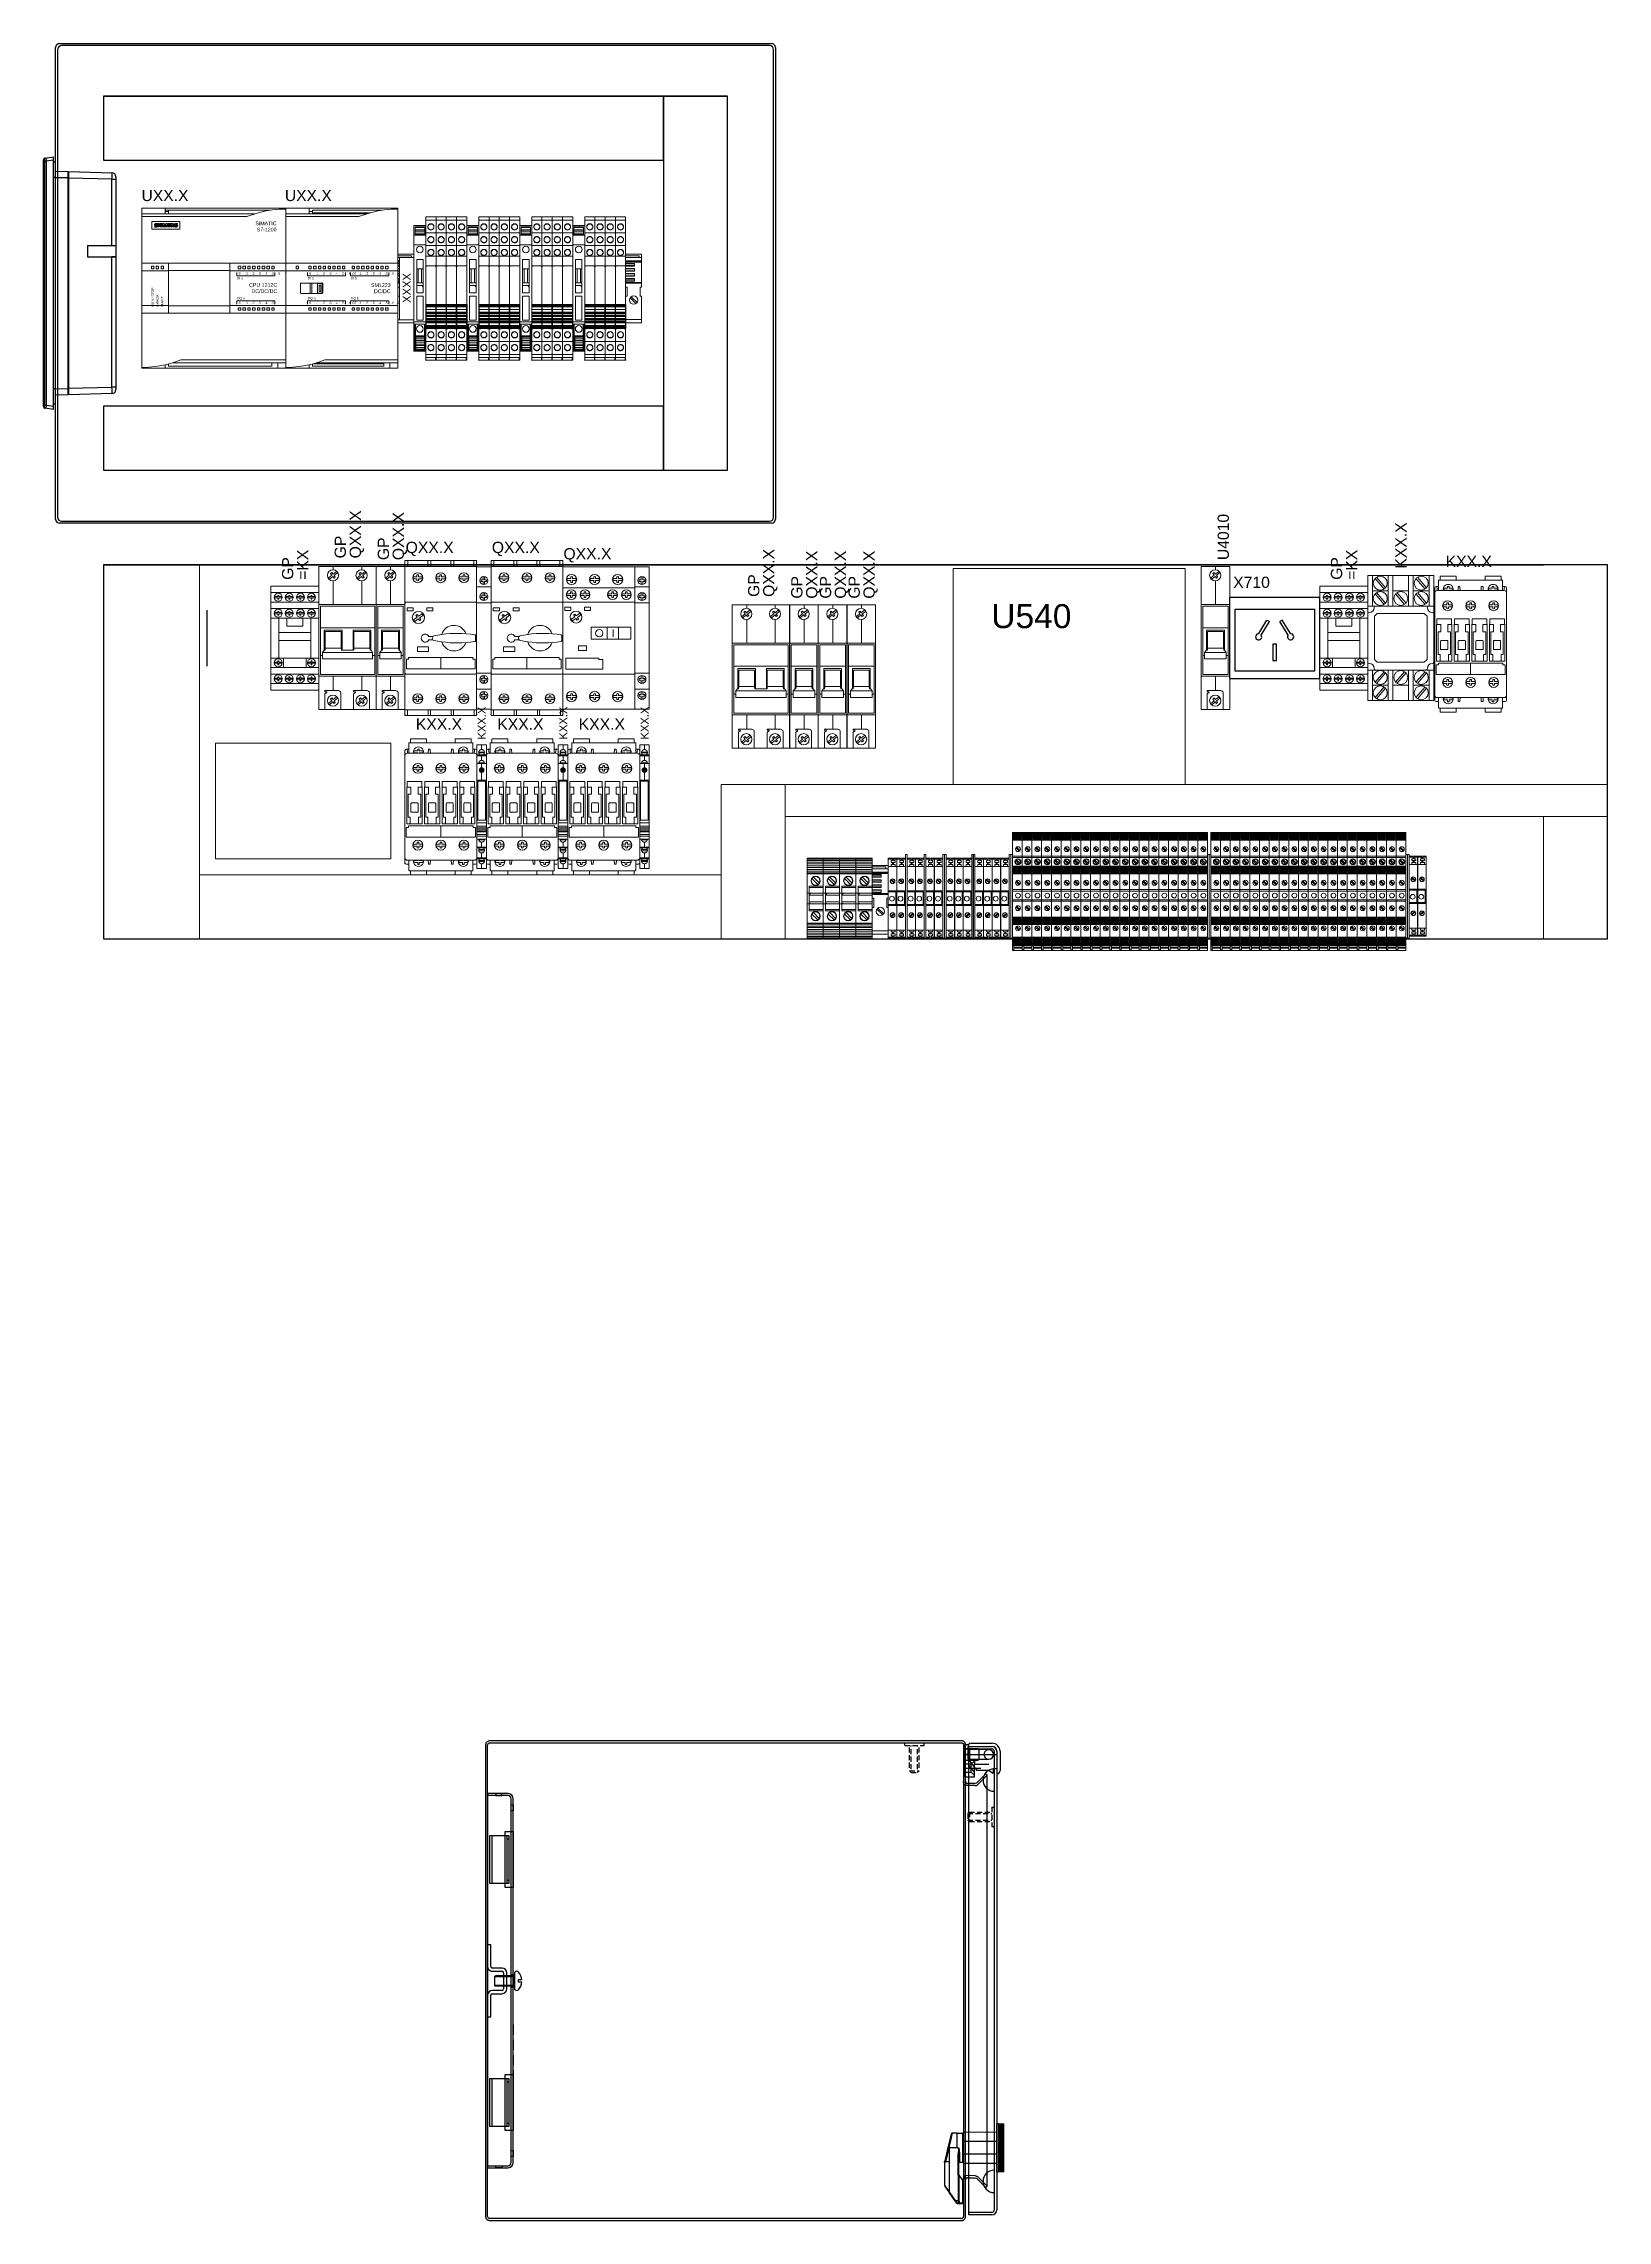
# Model space of a CAD drawing. Header units: millimetres. Extents: x 979 to 5828, y -1860 to 642.
# Drawn here: x 4850 to 5828, y -1385 to -24 of the extents above; entities that cross this region are included whole.
import ezdxf
from ezdxf.enums import TextEntityAlignment as Align

# ---------------------------------------------------------------- set-up
doc = ezdxf.new("R2010")
doc.units = ezdxf.units.MM
for name, pattern in [('ACAD_ISO03W100', [30, 12, -18]), ('CENTER', [50.8, 31.75, -6.35, 6.35, -6.35]), ('HIDDEN', [9.525, 6.35, -3.175]), ('HIDDEN2', [4.7625, 3.175, -1.5875])]:
    doc.linetypes.add(name, pattern=pattern)
for name, color, linetype, lineweight in [('CABLES', 140, 'Continuous', 13), ('eProC - L2', 41, 'Continuous', 20), ('Textos eProC', 41, 'Continuous', 25)]:
    doc.layers.add(name, color=color, linetype=linetype, lineweight=lineweight)
doc.styles.get("Standard").update_dxf_attribs({"font": 'arial.ttf'})

msp = doc.modelspace()

# ---------------------------------------------------------------- texts
at = {"layer": 'eProC - L2', "insert": (5442.482, -374.325), "char_height": 15, "attachment_point": 1}
msp.add_mtext_dynamic_manual_height_columns('U540', width=31.04176, gutter_width=12.5, heights=[0], dxfattribs=at)

# ---------------------------------------------------------------- blocks, each defined once
blk = doc.blocks.new('eProC_B1200_12')
at = {"layer": 'eProC - L2'}
for p, q in [((0, -46.8), (0, 0)), ((0, 0), (14.5, 0)), ((14.5, 0), (14.5, -0.2)), ((90, 0), (90, -0.1)), ((0, -3.4), (14.5, -3.4)), ((0, -3.4), (70.7, -3.4)), ((0, -5.2), (65.7, -5.2)), ((6.2, -8.2), (6.2, -13)), ((6.2, -8.2), (23.8, -8.2)), ((6.2, -13), (23.8, -13)), ((8, -11.7), (8, -11.3)), ((9.6, -10), (9.6, -9.6)), ((10, -11.7), (10, -9.6)), ((10.7, -9.6), (10, -9.6)), ((10, -11.7), (10.7, -11.7)), ((10.7, -11.7), (10.7, -9.6)), ((11.2, -11.7), (11.2, -9.6)), ((12.8, -9.6), (11.2, -9.6)), ((11.2, -11.7), (12.8, -11.7)), ((11.8, -10.5), (11.8, -10)), ((11.8, -10), (12.8, -10)), ((12.7, -10.5), (11.8, -10.5)), ((11.8, -11.3), (11.8, -10.8)), ((11.8, -10.8), (12.7, -10.8)), ((12.8, -11.3), (11.8, -11.3)), ((12.7, -10.8), (12.7, -10.5)), ((12.8, -10), (12.8, -9.6)), ((12.8, -11.7), (12.8, -11.3)), ((13.2, -11.7), (13.2, -9.6)), ((14, -9.6), (13.2, -9.6)), ((13.2, -11.7), (13.7, -11.7)), ((13.7, -11.7), (13.7, -10.4)), ((13.7, -10.4), (14.3, -11.8)), ((14.6, -10.9), (14, -9.6)), ((14.3, -11.8), (14.6, -11.8)), ((14.5, -0.2), (14.5, -0.6)), ((14.5, -0.6), (14.5, -1.3)), ((14.5, -1.2), (80.5, -1.2)), ((14.5, -1.3), (14.5, -2.2)), ((14.5, -2), (16.7, -2)), ((14.5, -2.2), (14.5, -3.4)), ((14.5, -3.4), (14.5, -3.4)), ((14.5, -3.4), (14.5, -3.4)), ((15.1, -9.6), (14.6, -10.9)), ((14.6, -11.8), (15.3, -10.3)), ((15.9, -9.6), (15.1, -9.6)), ((15.3, -11.7), (15.3, -10.3)), ((15.3, -11.7), (15.9, -11.7)), ((15.9, -11.7), (15.9, -9.6)), ((16.4, -11.7), (16.4, -9.6)), ((18, -9.6), (16.4, -9.6)), ((16.4, -11.7), (18, -11.7)), ((16.7, -1.2), (16.7, -2.8)), ((16.7, -2.8), (16.7, -3.3)), ((16.7, -3.3), (16.7, -3.4)), ((17, -10.5), (17, -10)), ((17, -10), (18, -10)), ((17.9, -10.5), (17, -10.5)), ((17, -11.3), (17, -10.8)), ((17, -10.8), (17.9, -10.8)), ((18, -11.3), (17, -11.3)), ((17.9, -10.8), (17.9, -10.5)), ((18, -10), (18, -9.6)), ((18, -11.7), (18, -11.3)), ((18.4, -11.7), (18.4, -9.6)), ((19.1, -9.6), (18.4, -9.6)), ((18.4, -11.7), (18.8, -11.7)), ((18.8, -11.7), (18.8, -10.4)), ((18.8, -10.4), (19.6, -11.7)), ((19.9, -10.9), (19.1, -9.6)), ((19.6, -11.7), (20.3, -11.7)), ((19.9, -9.6), (19.9, -10.9)), ((20.3, -9.6), (19.9, -9.6)), ((20.3, -11.7), (20.3, -9.6)), ((20.7, -11.7), (20.7, -11.3)), ((22.2, -10), (22.2, -9.6)), ((23.8, -8.2), (23.8, -13)), ((69.6, -3.8), (65.7, -5.2)), ((73.6, -2.6), (69.6, -3.8)), ((77.6, -1.7), (73.6, -2.6)), ((81.7, -1), (77.6, -1.7)), ((85.8, -0.6), (81.7, -1)), ((85, 0), (90, 0)), ((90, -0.5), (85.8, -0.6)), ((90, -0.1), (90, -0.5)), ((90, -100), (90, -0.4)), ((0, -34.3), (90, -34.3)), ((16.4, -39.1), (0, -39.1)), ((7.5, -36.2), (6, -36.2)), ((7.5, -37.8), (6, -37.8)), ((10.5, -36.2), (9, -36.2)), ((10.5, -37.8), (9, -37.8)), ((13.5, -36.2), (12, -36.2)), ((13.5, -37.8), (12, -37.8)), ((16.6, -65.7), (16.6, -34.3)), ((54.4, -39), (17.1, -39)), ((54.9, -34.3), (54.9, -65.7)), ((90, -39.1), (55.1, -39.1)), ((59.4, -40.1), (59.4, -42.2)), ((61.8, -36.2), (60.2, -36.2)), ((61.8, -37.8), (60.2, -37.8)), ((64.8, -36.2), (63.2, -36.2)), ((64.8, -37.8), (63.2, -37.8)), ((67.8, -36.2), (66.2, -36.2)), ((67.8, -37.8), (66.2, -37.8)), ((70.8, -36.2), (69.2, -36.2)), ((70.8, -37.8), (69.2, -37.8)), ((73.8, -36.2), (72.2, -36.2)), ((73.8, -37.8), (72.2, -37.8)), ((76.8, -36.2), (75.2, -36.2)), ((76.8, -37.8), (75.2, -37.8)), ((79.8, -36.2), (78.2, -36.2)), ((79.8, -37.8), (78.2, -37.8)), ((82.8, -36.2), (81.2, -36.2)), ((82.8, -37.8), (81.2, -37.8)), ((83.2, -42.2), (83.2, -40.1)), ((0, -100), (0, -46.8)), ((59.4, -42.2), (83.2, -42.2)), ((16.4, -60.9), (0, -60.9)), ((90, -65.7), (0, -65.7)), ((54.4, -61), (17.1, -61)), ((90, -60.9), (55.1, -60.9)), ((59.4, -59.9), (59.4, -57.8)), ((59.4, -57.8), (83.2, -57.8)), ((61.8, -62.2), (60.2, -62.2)), ((61.8, -63.8), (60.2, -63.8)), ((64.8, -62.2), (63.2, -62.2)), ((64.8, -63.8), (63.2, -63.8)), ((67.8, -62.2), (66.2, -62.2)), ((67.8, -63.8), (66.2, -63.8)), ((70.8, -62.2), (69.2, -62.2)), ((70.8, -63.8), (69.2, -63.8)), ((73.8, -62.2), (72.2, -62.2)), ((73.8, -63.8), (72.2, -63.8)), ((76.8, -62.2), (75.2, -62.2)), ((76.8, -63.8), (75.2, -63.8)), ((79.8, -62.2), (78.2, -62.2)), ((79.8, -63.8), (78.2, -63.8)), ((82.8, -62.2), (81.2, -62.2)), ((82.8, -63.8), (81.2, -63.8)), ((83.2, -57.8), (83.2, -59.9)), ((20.4, -96.2), (24.3, -94.8)), ((90, -94.8), (24.3, -94.8)), ((0, -99.5), (4.2, -99.4)), ((0, -99.5), (0, -99.9)), ((0, -99.9), (0, -100)), ((14.5, -100), (0, -100)), ((4.2, -99.4), (8.3, -99)), ((8.3, -99), (12.4, -98.3)), ((12.4, -98.3), (16.4, -97.4)), ((14.5, -97.9), (14.5, -98.8)), ((14.5, -98.8), (14.5, -99.4)), ((14.5, -99.4), (14.5, -99.8)), ((14.5, -99.8), (14.5, -100)), ((16.4, -97.4), (20.4, -96.2)), ((16.7, -98.8), (16.7, -97.4)), ((81.2, -98.8), (16.7, -98.8)), ((90, -96.6), (19.3, -96.6)), ((81.2, -96.7), (81.2, -96.6)), ((81.2, -97.2), (81.2, -96.7)), ((81.2, -98.8), (81.2, -97.2)), ((85, -97.8), (85, -96.6)), ((85, -96.6), (85, -96.6)), ((85, -96.6), (90, -96.6)), ((85, -96.6), (85, -96.6)), ((85, -98.7), (85, -97.8)), ((85, -99.4), (85, -98.7)), ((85, -99.8), (85, -99.4)), ((85, -100), (85, -99.8)), ((90, -100), (85, -100))]:
    blk.add_line(p, q, dxfattribs=at)
for points in [[(9.6, -9.6), (9.5, -9.6), (9.4, -9.6), (9.3, -9.5), (9.2, -9.5), (9.2, -9.5), (9.1, -9.5), (9.1, -9.5), (9, -9.5), (9, -9.5), (9, -9.5), (8.9, -9.5), (8.9, -9.5), (8.9, -9.5), (8.8, -9.5), (8.8, -9.5), (8.8, -9.5), (8.7, -9.5), (8.7, -9.5), (8.7, -9.5), (8.6, -9.5), (8.6, -9.5), (8.6, -9.5), (8.5, -9.6), (8.5, -9.6), (8.5, -9.6), (8.5, -9.6), (8.4, -9.6), (8.4, -9.6), (8.4, -9.6), (8.3, -9.6), (8.3, -9.6), (8.3, -9.7), (8.3, -9.7), (8.3, -9.7), (8.2, -9.7), (8.2, -9.7), (8.2, -9.7), (8.2, -9.7), (8.2, -9.7), (8.2, -9.8), (8.1, -9.8), (8.1, -9.8), (8.1, -9.8), (8.1, -9.8), (8.1, -9.8), (8.1, -9.9), (8.1, -9.9), (8.1, -9.9), (8.1, -9.9), (8, -9.9), (8, -10), (8, -10), (8, -10), (8, -10), (8, -10), (8, -10.1), (8, -10.1), (8, -10.1), (8, -10.1), (8, -10.1), (8, -10.2), (8, -10.2)], [(8, -10.2), (8, -10.2), (8, -10.2), (8, -10.2), (8, -10.2), (8, -10.3), (8, -10.3), (8, -10.3), (8, -10.3), (8, -10.3), (8, -10.4), (8, -10.4), (8, -10.4), (8, -10.4), (8, -10.4), (8.1, -10.5), (8.1, -10.5), (8.1, -10.5), (8.1, -10.5), (8.1, -10.5), (8.1, -10.5), (8.1, -10.6), (8.1, -10.6), (8.1, -10.6), (8.2, -10.6), (8.2, -10.6), (8.2, -10.6), (8.2, -10.6), (8.2, -10.7), (8.2, -10.7), (8.3, -10.7), (8.3, -10.7), (8.3, -10.7), (8.3, -10.7), (8.4, -10.7), (8.4, -10.8), (8.4, -10.8), (8.5, -10.8), (8.5, -10.8), (8.6, -10.8), (8.6, -10.9), (8.7, -10.9), (8.7, -10.9), (8.8, -10.9), (8.8, -10.9), (8.8, -11), (8.9, -11), (8.9, -11), (8.9, -11), (8.9, -11), (9, -11), (9, -11), (9, -11), (9, -11), (9, -11.1), (9, -11.1), (9, -11.1), (9, -11.1), (9.1, -11.1), (9.1, -11.1), (9.1, -11.1), (9.1, -11.1), (9.1, -11.1), (9.1, -11.1), (9.1, -11.1), (9.1, -11.2), (9.1, -11.2), (9.1, -11.2), (9.1, -11.2)], [(8, -11.7), (8.1, -11.7), (8.1, -11.7), (8.2, -11.7), (8.2, -11.7), (8.2, -11.8), (8.3, -11.8), (8.3, -11.8), (8.4, -11.8), (8.4, -11.8), (8.5, -11.8), (8.5, -11.8), (8.6, -11.8), (8.6, -11.8), (8.6, -11.8), (8.7, -11.8), (8.7, -11.8), (8.8, -11.8), (8.8, -11.8), (8.8, -11.8), (8.9, -11.8), (8.9, -11.8), (9, -11.8), (9, -11.8), (9, -11.8), (9.1, -11.8), (9.1, -11.8), (9.1, -11.7), (9.2, -11.7), (9.2, -11.7), (9.2, -11.7), (9.2, -11.7), (9.3, -11.7), (9.3, -11.7), (9.3, -11.7), (9.4, -11.7), (9.4, -11.6), (9.4, -11.6), (9.4, -11.6), (9.4, -11.6), (9.5, -11.6), (9.5, -11.6), (9.5, -11.6), (9.5, -11.5), (9.5, -11.5), (9.6, -11.5), (9.6, -11.5), (9.6, -11.5), (9.6, -11.5), (9.6, -11.4), (9.6, -11.4), (9.6, -11.4), (9.6, -11.4), (9.7, -11.4), (9.7, -11.3), (9.7, -11.3), (9.7, -11.3), (9.7, -11.3), (9.7, -11.3), (9.7, -11.2), (9.7, -11.2), (9.7, -11.2), (9.7, -11.2), (9.7, -11.2), (9.7, -11.1), (9.7, -11.1)], [(9.1, -11.2), (9.1, -11.2), (9.1, -11.2), (9.1, -11.2), (9.1, -11.2), (9.1, -11.2), (9.1, -11.2), (9.1, -11.2), (9.1, -11.2), (9.1, -11.2), (9.1, -11.2), (9.1, -11.3), (9, -11.3), (9, -11.3), (9, -11.3), (9, -11.3), (9, -11.3), (9, -11.3), (9, -11.3), (9, -11.3), (9, -11.3), (9, -11.3), (9, -11.3), (8.9, -11.3), (8.9, -11.3), (8.9, -11.3), (8.9, -11.3), (8.9, -11.3), (8.9, -11.3), (8.8, -11.4), (8.8, -11.4), (8.8, -11.4), (8.8, -11.4), (8.7, -11.4), (8.7, -11.4), (8.7, -11.4), (8.7, -11.4), (8.6, -11.4), (8.6, -11.4), (8.6, -11.4), (8.6, -11.4), (8.5, -11.4), (8.5, -11.4), (8.5, -11.4), (8.4, -11.4), (8.4, -11.4), (8.4, -11.4), (8.4, -11.4), (8.3, -11.4), (8.3, -11.3), (8.3, -11.3), (8.3, -11.3), (8.2, -11.3), (8.2, -11.3), (8.2, -11.3), (8.2, -11.3), (8.1, -11.3), (8.1, -11.3), (8.1, -11.3), (8, -11.3), (8, -11.3)], [(8.6, -10.1), (8.6, -10.1), (8.6, -10), (8.6, -10), (8.6, -10), (8.6, -10), (8.6, -10), (8.6, -10), (8.6, -10), (8.6, -10), (8.6, -10), (8.6, -10), (8.7, -10), (8.7, -10), (8.7, -10), (8.7, -10), (8.7, -10), (8.7, -10), (8.7, -10), (8.7, -9.9), (8.7, -9.9), (8.7, -9.9), (8.7, -9.9), (8.8, -9.9), (8.8, -9.9), (8.8, -9.9), (8.8, -9.9), (8.8, -9.9), (8.8, -9.9), (8.9, -9.9), (8.9, -9.9), (8.9, -9.9), (8.9, -9.9), (8.9, -9.9), (8.9, -9.9), (9, -9.9), (9, -9.9), (9, -9.9), (9, -9.9), (9.1, -9.9), (9.1, -9.9), (9.1, -9.9), (9.1, -9.9), (9.1, -9.9), (9.2, -9.9), (9.2, -9.9), (9.2, -9.9), (9.2, -9.9), (9.3, -9.9), (9.3, -9.9), (9.3, -9.9), (9.3, -9.9), (9.4, -9.9), (9.4, -10), (9.5, -10), (9.5, -10), (9.5, -10), (9.6, -10)], [(8.6, -10.1), (8.6, -10.1), (8.6, -10.1), (8.6, -10.1), (8.6, -10.1), (8.6, -10.1), (8.6, -10.1), (8.6, -10.1), (8.6, -10.1), (8.6, -10.1), (8.6, -10.1), (8.6, -10.1), (8.6, -10.1), (8.6, -10.1), (8.6, -10.1)], [(9.7, -11.1), (9.7, -11.1), (9.7, -11), (9.7, -11), (9.7, -11), (9.7, -11), (9.7, -11), (9.7, -10.9), (9.7, -10.9), (9.7, -10.9), (9.7, -10.9), (9.7, -10.9), (9.7, -10.8), (9.7, -10.8), (9.6, -10.8), (9.6, -10.8), (9.6, -10.8), (9.6, -10.8), (9.6, -10.7), (9.6, -10.7), (9.6, -10.7), (9.6, -10.7), (9.6, -10.7), (9.5, -10.7), (9.5, -10.6), (9.5, -10.6), (9.5, -10.6), (9.5, -10.6), (9.5, -10.6), (9.4, -10.6), (9.4, -10.6), (9.4, -10.5), (9.4, -10.5), (9.4, -10.5), (9.3, -10.5), (9.3, -10.5), (9.3, -10.5), (9.2, -10.4), (9.2, -10.4), (9.1, -10.4), (9.1, -10.4), (9, -10.3), (9, -10.3), (8.9, -10.3), (8.9, -10.3), (8.8, -10.3), (8.8, -10.3), (8.8, -10.2), (8.8, -10.2), (8.7, -10.2), (8.7, -10.2), (8.7, -10.2), (8.7, -10.2), (8.7, -10.2), (8.7, -10.2), (8.7, -10.2), (8.7, -10.2), (8.7, -10.1), (8.6, -10.1), (8.6, -10.1), (8.6, -10.1), (8.6, -10.1), (8.6, -10.1), (8.6, -10.1), (8.6, -10.1), (8.6, -10.1), (8.6, -10.1)], [(90, 0), (14.5, 0)], [(22.2, -9.6), (22.1, -9.6), (22, -9.6), (21.9, -9.5), (21.9, -9.5), (21.8, -9.5), (21.8, -9.5), (21.7, -9.5), (21.7, -9.5), (21.7, -9.5), (21.6, -9.5), (21.6, -9.5), (21.6, -9.5), (21.5, -9.5), (21.5, -9.5), (21.5, -9.5), (21.4, -9.5), (21.4, -9.5), (21.4, -9.5), (21.3, -9.5), (21.3, -9.5), (21.3, -9.5), (21.2, -9.6), (21.2, -9.6), (21.2, -9.6), (21.1, -9.6), (21.1, -9.6), (21.1, -9.6), (21.1, -9.6), (21, -9.6), (21, -9.6), (21, -9.6), (21, -9.7), (20.9, -9.7), (20.9, -9.7), (20.9, -9.7), (20.9, -9.7), (20.9, -9.7), (20.9, -9.7), (20.8, -9.8), (20.8, -9.8), (20.8, -9.8), (20.8, -9.8), (20.8, -9.8), (20.8, -9.8), (20.8, -9.9), (20.7, -9.9), (20.7, -9.9), (20.7, -9.9), (20.7, -9.9), (20.7, -9.9), (20.7, -10), (20.7, -10), (20.7, -10), (20.7, -10), (20.7, -10), (20.7, -10.1), (20.7, -10.1), (20.7, -10.1), (20.7, -10.1), (20.7, -10.1), (20.7, -10.2), (20.7, -10.2)], [(20.7, -10.2), (20.7, -10.2), (20.7, -10.2), (20.7, -10.2), (20.7, -10.3), (20.7, -10.3), (20.7, -10.3), (20.7, -10.3), (20.7, -10.3), (20.7, -10.3), (20.7, -10.4), (20.7, -10.4), (20.7, -10.4), (20.7, -10.4), (20.7, -10.4), (20.7, -10.5), (20.7, -10.5), (20.7, -10.5), (20.8, -10.5), (20.8, -10.5), (20.8, -10.5), (20.8, -10.6), (20.8, -10.6), (20.8, -10.6), (20.8, -10.6), (20.8, -10.6), (20.9, -10.6), (20.9, -10.6), (20.9, -10.7), (20.9, -10.7), (20.9, -10.7), (20.9, -10.7), (21, -10.7), (21, -10.7), (21, -10.7), (21.1, -10.8), (21.1, -10.8), (21.1, -10.8), (21.2, -10.8), (21.2, -10.8), (21.3, -10.9), (21.3, -10.9), (21.4, -10.9), (21.4, -10.9), (21.5, -10.9), (21.5, -11), (21.5, -11), (21.6, -11), (21.6, -11), (21.6, -11), (21.6, -11), (21.7, -11), (21.7, -11), (21.7, -11.1), (21.7, -11.1), (21.7, -11.1), (21.7, -11.1), (21.7, -11.1), (21.7, -11.1), (21.7, -11.1), (21.7, -11.1), (21.7, -11.1), (21.8, -11.1), (21.8, -11.1), (21.8, -11.2), (21.8, -11.2), (21.8, -11.2), (21.8, -11.2)], [(20.7, -11.7), (20.7, -11.7), (20.8, -11.7), (20.8, -11.7), (20.9, -11.7), (20.9, -11.7), (21, -11.7), (21, -11.7), (21.1, -11.8), (21.1, -11.8), (21.1, -11.8), (21.2, -11.8), (21.2, -11.8), (21.3, -11.8), (21.3, -11.8), (21.3, -11.8), (21.4, -11.8), (21.4, -11.8), (21.5, -11.8), (21.5, -11.8), (21.5, -11.8), (21.6, -11.8), (21.6, -11.8), (21.6, -11.8), (21.7, -11.7), (21.7, -11.7), (21.7, -11.7), (21.8, -11.7), (21.8, -11.7), (21.8, -11.7), (21.9, -11.7), (21.9, -11.7), (21.9, -11.7), (21.9, -11.7), (22, -11.7), (22, -11.6), (22, -11.6), (22, -11.6), (22.1, -11.6), (22.1, -11.6), (22.1, -11.6), (22.1, -11.6), (22.1, -11.5), (22.2, -11.5), (22.2, -11.5), (22.2, -11.5), (22.2, -11.5), (22.2, -11.5), (22.2, -11.5), (22.3, -11.4), (22.3, -11.4), (22.3, -11.4), (22.3, -11.4), (22.3, -11.4), (22.3, -11.3), (22.3, -11.3), (22.3, -11.3), (22.3, -11.3), (22.3, -11.3), (22.3, -11.2), (22.3, -11.2), (22.4, -11.2), (22.4, -11.2), (22.4, -11.2), (22.4, -11.1), (22.4, -11.1), (22.4, -11.1)], [(21.8, -11.2), (21.8, -11.2), (21.8, -11.2), (21.8, -11.2), (21.8, -11.2), (21.8, -11.2), (21.8, -11.2), (21.7, -11.2), (21.7, -11.2), (21.7, -11.2), (21.7, -11.2), (21.7, -11.2), (21.7, -11.3), (21.7, -11.3), (21.7, -11.3), (21.7, -11.3), (21.7, -11.3), (21.7, -11.3), (21.7, -11.3), (21.7, -11.3), (21.7, -11.3), (21.6, -11.3), (21.6, -11.3), (21.6, -11.3), (21.6, -11.3), (21.6, -11.3), (21.6, -11.3), (21.6, -11.3), (21.5, -11.3), (21.5, -11.3), (21.5, -11.4), (21.5, -11.4), (21.4, -11.4), (21.4, -11.4), (21.4, -11.4), (21.4, -11.4), (21.3, -11.4), (21.3, -11.4), (21.3, -11.4), (21.3, -11.4), (21.2, -11.4), (21.2, -11.4), (21.2, -11.4), (21.1, -11.4), (21.1, -11.4), (21.1, -11.4), (21.1, -11.4), (21, -11.4), (21, -11.4), (21, -11.3), (21, -11.3), (20.9, -11.3), (20.9, -11.3), (20.9, -11.3), (20.9, -11.3), (20.8, -11.3), (20.8, -11.3), (20.8, -11.3), (20.7, -11.3), (20.7, -11.3), (20.7, -11.3)], [(21.3, -10.1), (21.3, -10.1), (21.3, -10.1), (21.3, -10), (21.3, -10), (21.3, -10), (21.3, -10), (21.3, -10), (21.3, -10), (21.3, -10), (21.3, -10), (21.3, -10), (21.3, -10), (21.3, -10), (21.3, -10), (21.3, -10), (21.3, -10), (21.3, -10), (21.3, -10), (21.4, -9.9), (21.4, -9.9), (21.4, -9.9), (21.4, -9.9), (21.4, -9.9), (21.4, -9.9), (21.4, -9.9), (21.4, -9.9), (21.4, -9.9), (21.4, -9.9), (21.4, -9.9), (21.5, -9.9), (21.5, -9.9), (21.5, -9.9), (21.5, -9.9), (21.5, -9.9), (21.6, -9.9), (21.6, -9.9), (21.6, -9.9), (21.6, -9.9), (21.6, -9.9), (21.6, -9.9), (21.7, -9.9), (21.7, -9.9), (21.7, -9.9), (21.7, -9.9), (21.8, -9.9), (21.8, -9.9), (21.8, -9.9), (21.9, -9.9), (21.9, -9.9), (21.9, -9.9), (21.9, -9.9), (22, -9.9), (22, -9.9), (22, -9.9), (22, -9.9), (22.1, -10), (22.1, -10), (22.1, -10), (22.2, -10), (22.2, -10), (22.2, -10)], [(22.4, -11.1), (22.4, -11.1), (22.4, -11.1), (22.4, -11), (22.4, -11), (22.4, -11), (22.4, -11), (22.3, -11), (22.3, -10.9), (22.3, -10.9), (22.3, -10.9), (22.3, -10.9), (22.3, -10.9), (22.3, -10.8), (22.3, -10.8), (22.3, -10.8), (22.3, -10.8), (22.3, -10.8), (22.3, -10.8), (22.3, -10.7), (22.2, -10.7), (22.2, -10.7), (22.2, -10.7), (22.2, -10.7), (22.2, -10.7), (22.2, -10.6), (22.2, -10.6), (22.1, -10.6), (22.1, -10.6), (22.1, -10.6), (22.1, -10.6), (22.1, -10.6), (22.1, -10.5), (22, -10.5), (22, -10.5), (22, -10.5), (21.9, -10.5), (21.9, -10.5), (21.8, -10.4), (21.8, -10.4), (21.7, -10.4), (21.7, -10.4), (21.6, -10.3), (21.6, -10.3), (21.5, -10.3), (21.5, -10.3), (21.5, -10.3), (21.5, -10.3), (21.4, -10.2), (21.4, -10.2), (21.4, -10.2), (21.4, -10.2), (21.4, -10.2), (21.4, -10.2), (21.3, -10.2), (21.3, -10.2), (21.3, -10.2), (21.3, -10.1), (21.3, -10.1), (21.3, -10.1), (21.3, -10.1), (21.3, -10.1), (21.3, -10.1), (21.3, -10.1), (21.3, -10.1), (21.3, -10.1), (21.3, -10.1), (21.3, -10.1)], [(6, -37.8), (6, -37.3), (6, -36.7), (6, -36.2)], [(7.5, -37.8), (7.5, -37.3), (7.5, -36.7), (7.5, -36.2)], [(9, -37.8), (9, -37.3), (9, -36.7), (9, -36.2)], [(10.5, -37.8), (10.5, -37.3), (10.5, -36.7), (10.5, -36.2)], [(12, -37.8), (12, -37.3), (12, -36.7), (12, -36.2)], [(13.5, -37.8), (13.5, -37.3), (13.5, -36.7), (13.5, -36.2)], [(16.6, -39), (16.6, -39), (16.6, -39), (16.6, -39), (16.6, -39), (16.6, -39), (16.6, -39), (16.6, -39), (16.6, -39), (16.6, -39), (16.6, -39), (16.6, -39), (16.6, -39), (16.6, -39), (16.6, -39), (16.6, -39), (16.6, -39), (16.6, -39), (16.6, -39), (16.6, -39), (16.6, -39), (16.6, -39), (16.6, -39), (16.6, -39), (16.6, -39), (16.6, -39), (16.6, -39.1), (16.6, -39.1), (16.6, -39.1), (16.6, -39.1), (16.6, -39.1), (16.5, -39.1), (16.5, -39.1), (16.5, -39.1), (16.5, -39.1), (16.5, -39.1), (16.5, -39.1), (16.5, -39.1), (16.5, -39.1), (16.5, -39.1), (16.5, -39.1), (16.5, -39.1), (16.5, -39.1), (16.5, -39.1), (16.5, -39.1), (16.5, -39.1), (16.5, -39.1), (16.5, -39.1), (16.5, -39.1), (16.4, -39.1), (16.4, -39.1), (16.4, -39.1), (16.4, -39.1), (16.4, -39.1), (16.4, -39.1), (16.4, -39.1), (16.4, -39.1)], [(16.9, -38.9), (16.9, -38.9), (16.9, -38.9), (16.9, -38.9), (16.9, -38.9), (16.9, -38.9), (16.9, -38.9), (16.9, -38.9), (16.9, -38.9), (16.9, -38.9), (16.9, -38.9), (16.9, -38.9), (16.9, -38.9), (16.9, -38.9), (16.9, -38.9), (16.9, -38.9), (16.9, -38.9), (16.9, -38.9), (16.9, -38.9), (16.9, -38.9), (16.9, -39), (16.9, -39), (16.9, -39), (16.9, -39), (16.9, -39), (16.9, -39), (16.9, -39), (16.9, -39), (16.9, -39), (16.9, -39), (16.9, -39), (17, -39), (17, -39), (17, -39), (17, -39), (17, -39), (17, -39), (17, -39), (17, -39), (17, -39), (17, -39), (17, -39), (17, -39), (17, -39), (17, -39), (17, -39), (17, -39), (17, -39), (17, -39), (17, -39), (17, -39), (17, -39), (17, -39), (17, -39), (17.1, -39), (17.1, -39), (17.1, -39), (17.1, -39), (17.1, -39), (17.1, -39), (17.1, -39), (17.1, -39), (17.1, -39), (17.1, -39)], [(54.6, -38.9), (54.6, -38.9), (54.6, -38.9), (54.6, -38.9), (54.6, -38.9), (54.6, -38.9), (54.6, -38.9), (54.6, -38.9), (54.6, -38.9), (54.6, -38.9), (54.6, -38.9), (54.6, -38.9), (54.6, -38.9), (54.6, -38.9), (54.6, -38.9), (54.6, -38.9), (54.6, -38.9), (54.6, -38.9), (54.6, -38.9), (54.6, -38.9), (54.6, -39), (54.6, -39), (54.6, -39), (54.6, -39), (54.6, -39), (54.6, -39), (54.6, -39), (54.6, -39), (54.6, -39), (54.6, -39), (54.6, -39), (54.5, -39), (54.5, -39), (54.5, -39), (54.5, -39), (54.5, -39), (54.5, -39), (54.5, -39), (54.5, -39), (54.5, -39), (54.5, -39), (54.5, -39), (54.5, -39), (54.5, -39), (54.5, -39), (54.5, -39), (54.5, -39), (54.5, -39), (54.5, -39), (54.5, -39), (54.5, -39), (54.5, -39), (54.5, -39), (54.5, -39), (54.4, -39), (54.4, -39), (54.4, -39), (54.4, -39), (54.4, -39), (54.4, -39), (54.4, -39), (54.4, -39), (54.4, -39), (54.4, -39)], [(54.9, -39), (54.9, -39), (54.9, -39), (54.9, -39), (54.9, -39), (54.9, -39), (54.9, -39), (54.9, -39), (54.9, -39), (54.9, -39), (54.9, -39), (54.9, -39), (54.9, -39), (54.9, -39), (54.9, -39), (54.9, -39), (54.9, -39), (54.9, -39), (54.9, -39), (54.9, -39), (54.9, -39), (54.9, -39), (54.9, -39), (54.9, -39), (54.9, -39), (54.9, -39), (54.9, -39.1), (54.9, -39.1), (54.9, -39.1), (54.9, -39.1), (54.9, -39.1), (55, -39.1), (55, -39.1), (55, -39.1), (55, -39.1), (55, -39.1), (55, -39.1), (55, -39.1), (55, -39.1), (55, -39.1), (55, -39.1), (55, -39.1), (55, -39.1), (55, -39.1), (55, -39.1), (55, -39.1), (55, -39.1), (55, -39.1), (55, -39.1), (55.1, -39.1), (55.1, -39.1), (55.1, -39.1), (55.1, -39.1), (55.1, -39.1), (55.1, -39.1), (55.1, -39.1), (55.1, -39.1)], [(60.2, -37.8), (60.2, -37.3), (60.2, -36.7), (60.2, -36.2)], [(61.8, -37.8), (61.8, -37.3), (61.8, -36.7), (61.8, -36.2)], [(63.2, -37.8), (63.2, -37.3), (63.2, -36.7), (63.2, -36.2)], [(64.8, -37.8), (64.8, -37.3), (64.8, -36.7), (64.8, -36.2)], [(66.2, -37.8), (66.2, -37.3), (66.2, -36.7), (66.2, -36.2)], [(67.8, -37.8), (67.8, -37.3), (67.8, -36.7), (67.8, -36.2)], [(69.2, -37.8), (69.2, -37.3), (69.2, -36.7), (69.2, -36.2)], [(70.8, -37.8), (70.8, -37.3), (70.8, -36.7), (70.8, -36.2)], [(72.2, -37.8), (72.2, -37.3), (72.2, -36.7), (72.2, -36.2)], [(73.8, -37.8), (73.8, -37.3), (73.8, -36.7), (73.8, -36.2)], [(75.2, -37.8), (75.2, -37.3), (75.2, -36.7), (75.2, -36.2)], [(76.8, -37.8), (76.8, -37.3), (76.8, -36.7), (76.8, -36.2)], [(78.2, -37.8), (78.2, -37.3), (78.2, -36.7), (78.2, -36.2)], [(79.8, -37.8), (79.8, -37.3), (79.8, -36.7), (79.8, -36.2)], [(81.2, -37.8), (81.2, -37.3), (81.2, -36.7), (81.2, -36.2)], [(82.8, -37.8), (82.8, -37.3), (82.8, -36.7), (82.8, -36.2)], [(16.6, -61), (16.6, -61), (16.6, -61), (16.6, -61), (16.6, -61), (16.6, -61), (16.6, -61), (16.6, -61), (16.6, -61), (16.6, -61), (16.6, -61), (16.6, -61), (16.6, -61), (16.6, -61), (16.6, -61), (16.6, -61), (16.6, -61), (16.6, -61), (16.6, -61), (16.6, -61), (16.6, -61), (16.6, -61), (16.6, -61), (16.6, -61), (16.6, -61), (16.6, -61), (16.6, -60.9), (16.6, -60.9), (16.6, -60.9), (16.6, -60.9), (16.6, -60.9), (16.5, -60.9), (16.5, -60.9), (16.5, -60.9), (16.5, -60.9), (16.5, -60.9), (16.5, -60.9), (16.5, -60.9), (16.5, -60.9), (16.5, -60.9), (16.5, -60.9), (16.5, -60.9), (16.5, -60.9), (16.5, -60.9), (16.5, -60.9), (16.5, -60.9), (16.5, -60.9), (16.5, -60.9), (16.5, -60.9), (16.4, -60.9), (16.4, -60.9), (16.4, -60.9), (16.4, -60.9), (16.4, -60.9), (16.4, -60.9), (16.4, -60.9), (16.4, -60.9)], [(16.9, -61.1), (16.9, -61.1), (16.9, -61.1), (16.9, -61.1), (16.9, -61.1), (16.9, -61.1), (16.9, -61.1), (16.9, -61.1), (16.9, -61.1), (16.9, -61.1), (16.9, -61.1), (16.9, -61.1), (16.9, -61.1), (16.9, -61.1), (16.9, -61.1), (16.9, -61.1), (16.9, -61.1), (16.9, -61.1), (16.9, -61.1), (16.9, -61.1), (16.9, -61), (16.9, -61), (16.9, -61), (16.9, -61), (16.9, -61), (16.9, -61), (16.9, -61), (16.9, -61), (16.9, -61), (16.9, -61), (16.9, -61), (17, -61), (17, -61), (17, -61), (17, -61), (17, -61), (17, -61), (17, -61), (17, -61), (17, -61), (17, -61), (17, -61), (17, -61), (17, -61), (17, -61), (17, -61), (17, -61), (17, -61), (17, -61), (17, -61), (17, -61), (17, -61), (17, -61), (17, -61), (17.1, -61), (17.1, -61), (17.1, -61), (17.1, -61), (17.1, -61), (17.1, -61), (17.1, -61), (17.1, -61), (17.1, -61), (17.1, -61)], [(54.6, -61.1), (54.6, -61.1), (54.6, -61.1), (54.6, -61.1), (54.6, -61.1), (54.6, -61.1), (54.6, -61.1), (54.6, -61.1), (54.6, -61.1), (54.6, -61.1), (54.6, -61.1), (54.6, -61.1), (54.6, -61.1), (54.6, -61.1), (54.6, -61.1), (54.6, -61.1), (54.6, -61.1), (54.6, -61.1), (54.6, -61.1), (54.6, -61.1), (54.6, -61), (54.6, -61), (54.6, -61), (54.6, -61), (54.6, -61), (54.6, -61), (54.6, -61), (54.6, -61), (54.6, -61), (54.6, -61), (54.6, -61), (54.5, -61), (54.5, -61), (54.5, -61), (54.5, -61), (54.5, -61), (54.5, -61), (54.5, -61), (54.5, -61), (54.5, -61), (54.5, -61), (54.5, -61), (54.5, -61), (54.5, -61), (54.5, -61), (54.5, -61), (54.5, -61), (54.5, -61), (54.5, -61), (54.5, -61), (54.5, -61), (54.5, -61), (54.5, -61), (54.5, -61), (54.4, -61), (54.4, -61), (54.4, -61), (54.4, -61), (54.4, -61), (54.4, -61), (54.4, -61), (54.4, -61), (54.4, -61), (54.4, -61)], [(54.9, -61), (54.9, -61), (54.9, -61), (54.9, -61), (54.9, -61), (54.9, -61), (54.9, -61), (54.9, -61), (54.9, -61), (54.9, -61), (54.9, -61), (54.9, -61), (54.9, -61), (54.9, -61), (54.9, -61), (54.9, -61), (54.9, -61), (54.9, -61), (54.9, -61), (54.9, -61), (54.9, -61), (54.9, -61), (54.9, -61), (54.9, -61), (54.9, -61), (54.9, -61), (54.9, -60.9), (54.9, -60.9), (54.9, -60.9), (54.9, -60.9), (54.9, -60.9), (55, -60.9), (55, -60.9), (55, -60.9), (55, -60.9), (55, -60.9), (55, -60.9), (55, -60.9), (55, -60.9), (55, -60.9), (55, -60.9), (55, -60.9), (55, -60.9), (55, -60.9), (55, -60.9), (55, -60.9), (55, -60.9), (55, -60.9), (55, -60.9), (55.1, -60.9), (55.1, -60.9), (55.1, -60.9), (55.1, -60.9), (55.1, -60.9), (55.1, -60.9), (55.1, -60.9), (55.1, -60.9)], [(60.2, -63.8), (60.2, -63.3), (60.2, -62.7), (60.2, -62.2)], [(61.8, -63.8), (61.8, -63.3), (61.8, -62.7), (61.8, -62.2)], [(63.2, -63.8), (63.2, -63.3), (63.2, -62.7), (63.2, -62.2)], [(64.8, -63.8), (64.8, -63.3), (64.8, -62.7), (64.8, -62.2)], [(66.2, -63.8), (66.2, -63.3), (66.2, -62.7), (66.2, -62.2)], [(67.8, -63.8), (67.8, -63.3), (67.8, -62.7), (67.8, -62.2)], [(69.2, -63.8), (69.2, -63.3), (69.2, -62.7), (69.2, -62.2)], [(70.8, -63.8), (70.8, -63.3), (70.8, -62.7), (70.8, -62.2)], [(72.2, -63.8), (72.2, -63.3), (72.2, -62.7), (72.2, -62.2)], [(73.8, -63.8), (73.8, -63.3), (73.8, -62.7), (73.8, -62.2)], [(75.2, -63.8), (75.2, -63.3), (75.2, -62.7), (75.2, -62.2)], [(76.8, -63.8), (76.8, -63.3), (76.8, -62.7), (76.8, -62.2)], [(78.2, -63.8), (78.2, -63.3), (78.2, -62.7), (78.2, -62.2)], [(79.8, -63.8), (79.8, -63.3), (79.8, -62.7), (79.8, -62.2)], [(81.2, -63.8), (81.2, -63.3), (81.2, -62.7), (81.2, -62.2)], [(82.8, -63.8), (82.8, -63.3), (82.8, -62.7), (82.8, -62.2)], [(14.5, -100), (90, -100)]]:
    blk.add_lwpolyline(points, dxfattribs=at)
at = {"layer": 'eProC - L2', "attachment_point": 5}
for s, insert, char_height, width in [('\\pxqr;SIMATIC\\PS7-1200', (72.6, -11.4), 2.33, 23.163), ('\\pxql;{\\fBahnschrift SemiLight|b0|i0|c0|p34;.0     .1    .2    .3    .4    .5    .6    .7 }', (76.5, -40.8), 1.501, 32.973), ('\\pxql;{\\fBahnschrift SemiLight|b0|i0|c0|p34;DI a}', (76, -43.7), 1.501, 32.973), ('\\pxql;{\\fBahnschrift SemiLight|b0|i0|c0|p34;DQ a}', (76, -56.4), 1.501, 32.973), ('\\pxql;{\\fBahnschrift SemiLight|b0|i0|c0|p34;.0     .1    .2    .3    .4    .5}', (76.5, -59.2), 1.501, 32.973)]:
    blk.add_mtext(s, dxfattribs=dict(at, insert=insert, char_height=char_height, width=width))
at = {"layer": 'eProC - L2', "char_height": 1.501, "width": 21.155, "attachment_point": 3, "rotation": 90}
for s, insert in [('\\pxqj;{\\fBahnschrift SemiLight|b0|i0|c0|p34;RUN / STOP}', (6, -40.3)), ('\\pxqj;{\\fBahnschrift SemiLight|b0|i0|c0|p34;ERROR}', (9, -40.3)), ('\\pxqj;{\\fBahnschrift SemiLight|b0|i0|c0|p34;MAINT}', (12, -40.3))]:
    blk.add_mtext(s, dxfattribs=dict(at, insert=insert))
at = {"layer": 'eProC - L2'}
blk.add_attdef('ID', (-0.2, 4.5), '', height=7, dxfattribs=at)
for tag, p in [('TIPO', (84.6, -53)), ('CPU', (84.6, -49.1))]:
    blk.add_attdef(tag, text='', height=2.35, dxfattribs=at).set_placement(p, align=Align.RIGHT)
blk = doc.blocks.new('eProC_B1200_41')
at = {"layer": 'eProC - L2'}
for p, q in [((0, 0), (14.5, 0)), ((0, -100), (0, 0)), ((14.5, 0), (14.5, -0.2)), ((14.5, 0), (65, 0)), ((65, 0), (70, 0)), ((70, 0), (70, -0.1)), ((0, -3.4), (14.5, -3.4)), ((0, -3.4), (50.6, -3.4)), ((0, -5.2), (45.7, -5.2)), ((14.5, -0.2), (14.5, -0.6)), ((14.5, -0.6), (14.5, -1.3)), ((14.5, -1.3), (14.5, -2.2)), ((14.5, -2), (16.7, -2)), ((14.5, -2.2), (14.5, -3.4)), ((14.5, -3.4), (14.5, -3.4)), ((14.5, -3.4), (14.5, -3.4)), ((16.7, -1.2), (16.7, -2.8)), ((16.7, -1.2), (60.3, -1.2)), ((16.7, -2.8), (16.7, -3.3)), ((16.7, -2.8), (52.7, -2.8)), ((16.7, -3.3), (16.7, -3.4)), ((49.6, -3.8), (45.7, -5.2)), ((53.6, -2.6), (49.6, -3.8)), ((57.6, -1.7), (53.6, -2.6)), ((61.7, -1), (57.6, -1.7)), ((65.8, -0.6), (61.7, -1)), ((70, -0.5), (65.8, -0.6)), ((70, -0.1), (70, -0.5)), ((70, -100), (70, -0.5)), ((0, -34.3), (70, -34.3)), ((70, -39.1), (0, -39.1)), ((7.9, -36.2), (6.4, -36.2)), ((7.9, -37.8), (6.4, -37.8)), ((13.5, -40.1), (13.5, -42.2)), ((15.9, -36.2), (14.4, -36.2)), ((15.9, -37.8), (14.4, -37.8)), ((18.9, -36.2), (17.4, -36.2)), ((18.9, -37.8), (17.4, -37.8)), ((21.9, -36.2), (20.4, -36.2)), ((21.9, -37.8), (20.4, -37.8)), ((24.9, -36.2), (23.4, -36.2)), ((24.9, -37.8), (23.4, -37.8)), ((27.9, -36.2), (26.4, -36.2)), ((27.9, -37.8), (26.4, -37.8)), ((30.9, -36.2), (29.4, -36.2)), ((30.9, -37.8), (29.4, -37.8)), ((33.9, -36.2), (32.4, -36.2)), ((33.9, -37.8), (32.4, -37.8)), ((36.9, -36.2), (35.4, -36.2)), ((36.9, -37.8), (35.4, -37.8)), ((37.3, -42.2), (37.3, -40.1)), ((40.5, -40.1), (40.5, -42.2)), ((42.9, -36.2), (41.4, -36.2)), ((42.9, -37.8), (41.4, -37.8)), ((45.9, -36.2), (44.4, -36.2)), ((45.9, -37.8), (44.4, -37.8)), ((48.9, -36.2), (47.4, -36.2)), ((48.9, -37.8), (47.4, -37.8)), ((51.9, -36.2), (50.4, -36.2)), ((51.9, -37.8), (50.4, -37.8)), ((54.9, -36.2), (53.4, -36.2)), ((54.9, -37.8), (53.4, -37.8)), ((57.9, -36.2), (56.4, -36.2)), ((57.9, -37.8), (56.4, -37.8)), ((60.9, -36.2), (59.4, -36.2)), ((60.9, -37.8), (59.4, -37.8)), ((63.9, -36.2), (62.4, -36.2)), ((63.9, -37.8), (62.4, -37.8)), ((64.3, -42.2), (64.3, -40.1)), ((9.1, -47.1), (9.1, -52.9)), ((9.5, -46.8), (22.7, -46.8)), ((9.5, -53.2), (22.7, -53.2)), ((13.5, -42.2), (37.3, -42.2)), ((15.3, -53.2), (15.3, -46.8)), ((16.3, -53.2), (16.3, -46.8)), ((19.8, -47.3), (19.8, -52.7)), ((22.5, -47), (20.1, -47)), ((20.1, -53), (22.5, -53)), ((20.8, -51.9), (20.8, -48.1)), ((20.9, -48), (21.7, -48)), ((21.7, -52), (20.9, -52)), ((21.8, -48.1), (21.8, -51.9)), ((22.8, -52.7), (22.8, -47.3)), ((23.1, -47.1), (23.1, -52.9)), ((40.5, -42.2), (64.3, -42.2)), ((70, -60.9), (0, -60.9)), ((70, -65.7), (0, -65.7)), ((13.5, -59.9), (13.5, -57.8)), ((13.5, -57.8), (37.3, -57.8)), ((15.9, -62.2), (14.4, -62.2)), ((15.9, -63.8), (14.4, -63.8)), ((18.9, -62.2), (17.4, -62.2)), ((18.9, -63.8), (17.4, -63.8)), ((21.9, -62.2), (20.4, -62.2)), ((21.9, -63.8), (20.4, -63.8)), ((24.9, -62.2), (23.4, -62.2)), ((24.9, -63.8), (23.4, -63.8)), ((27.9, -62.2), (26.4, -62.2)), ((27.9, -63.8), (26.4, -63.8)), ((30.9, -62.2), (29.4, -62.2)), ((30.9, -63.8), (29.4, -63.8)), ((33.9, -62.2), (32.4, -62.2)), ((33.9, -63.8), (32.4, -63.8)), ((36.9, -62.2), (35.4, -62.2)), ((36.9, -63.8), (35.4, -63.8)), ((37.3, -57.8), (37.3, -59.9)), ((40.5, -59.9), (40.5, -57.8)), ((40.5, -57.8), (64.3, -57.8)), ((42.9, -62.2), (41.4, -62.2)), ((42.9, -63.8), (41.4, -63.8)), ((45.9, -62.2), (44.4, -62.2)), ((45.9, -63.8), (44.4, -63.8)), ((48.9, -62.2), (47.4, -62.2)), ((48.9, -63.8), (47.4, -63.8)), ((51.9, -62.2), (50.4, -62.2)), ((51.9, -63.8), (50.4, -63.8)), ((54.9, -62.2), (53.4, -62.2)), ((54.9, -63.8), (53.4, -63.8)), ((57.9, -62.2), (56.4, -62.2)), ((57.9, -63.8), (56.4, -63.8)), ((60.9, -62.2), (59.4, -62.2)), ((60.9, -63.8), (59.4, -63.8)), ((63.9, -62.2), (62.4, -62.2)), ((63.9, -63.8), (62.4, -63.8)), ((64.3, -57.8), (64.3, -59.9)), ((20.4, -96.2), (24.3, -94.8)), ((70, -94.8), (24.3, -94.8)), ((0, -99.5), (4.2, -99.4)), ((0, -99.5), (0, -99.9)), ((0, -99.9), (0, -100)), ((14.5, -100), (0, -100)), ((4.2, -99.4), (8.3, -99)), ((8.3, -99), (12.4, -98.3)), ((12.4, -98.3), (16.4, -97.4)), ((14.5, -97.9), (14.5, -100)), ((14.5, -97.9), (14.5, -98.8)), ((14.5, -98.8), (14.5, -99.4)), ((65, -100), (14.5, -100)), ((16.4, -97.4), (20.4, -96.2)), ((16.7, -98.8), (16.7, -97.4)), ((61.2, -98.8), (16.7, -98.8)), ((61.2, -97.2), (17.3, -97.2)), ((70, -96.6), (19.4, -96.6)), ((61.2, -96.7), (61.2, -96.6)), ((61.2, -97.2), (61.2, -96.7)), ((61.2, -98.8), (61.2, -97.2)), ((65, -100), (65, -96.6)), ((65, -96.6), (65, -96.6)), ((65, -96.6), (70, -96.6)), ((65, -96.6), (65, -96.6)), ((70, -100), (65, -100))]:
    blk.add_line(p, q, dxfattribs=at)
for points in [[(6.4, -37.8), (6.4, -37.3), (6.4, -36.7), (6.4, -36.2)], [(7.9, -37.8), (7.9, -37.3), (7.9, -36.7), (7.9, -36.2)], [(14.4, -37.8), (14.4, -37.3), (14.4, -36.7), (14.4, -36.2)], [(15.9, -37.8), (15.9, -37.3), (15.9, -36.7), (15.9, -36.2)], [(17.4, -37.8), (17.4, -37.3), (17.4, -36.7), (17.4, -36.2)], [(18.9, -37.8), (18.9, -37.3), (18.9, -36.7), (18.9, -36.2)], [(20.4, -37.8), (20.4, -37.3), (20.4, -36.7), (20.4, -36.2)], [(21.9, -37.8), (21.9, -37.3), (21.9, -36.7), (21.9, -36.2)], [(23.4, -37.8), (23.4, -37.3), (23.4, -36.7), (23.4, -36.2)], [(24.9, -37.8), (24.9, -37.3), (24.9, -36.7), (24.9, -36.2)], [(26.4, -37.8), (26.4, -37.3), (26.4, -36.7), (26.4, -36.2)], [(27.9, -37.8), (27.9, -37.3), (27.9, -36.7), (27.9, -36.2)], [(29.4, -37.8), (29.4, -37.3), (29.4, -36.7), (29.4, -36.2)], [(30.9, -37.8), (30.9, -37.3), (30.9, -36.7), (30.9, -36.2)], [(32.4, -37.8), (32.4, -37.3), (32.4, -36.7), (32.4, -36.2)], [(33.9, -37.8), (33.9, -37.3), (33.9, -36.7), (33.9, -36.2)], [(35.4, -37.8), (35.4, -37.3), (35.4, -36.7), (35.4, -36.2)], [(36.9, -37.8), (36.9, -37.3), (36.9, -36.7), (36.9, -36.2)], [(41.4, -37.8), (41.4, -37.3), (41.4, -36.7), (41.4, -36.2)], [(42.9, -37.8), (42.9, -37.3), (42.9, -36.7), (42.9, -36.2)], [(44.4, -37.8), (44.4, -37.3), (44.4, -36.7), (44.4, -36.2)], [(45.9, -37.8), (45.9, -37.3), (45.9, -36.7), (45.9, -36.2)], [(47.4, -37.8), (47.4, -37.3), (47.4, -36.7), (47.4, -36.2)], [(48.9, -37.8), (48.9, -37.3), (48.9, -36.7), (48.9, -36.2)], [(50.4, -37.8), (50.4, -37.3), (50.4, -36.7), (50.4, -36.2)], [(51.9, -37.8), (51.9, -37.3), (51.9, -36.7), (51.9, -36.2)], [(53.4, -37.8), (53.4, -37.3), (53.4, -36.7), (53.4, -36.2)], [(54.9, -37.8), (54.9, -37.3), (54.9, -36.7), (54.9, -36.2)], [(56.4, -37.8), (56.4, -37.3), (56.4, -36.7), (56.4, -36.2)], [(57.9, -37.8), (57.9, -37.3), (57.9, -36.7), (57.9, -36.2)], [(59.4, -37.8), (59.4, -37.3), (59.4, -36.7), (59.4, -36.2)], [(60.9, -37.8), (60.9, -37.3), (60.9, -36.7), (60.9, -36.2)], [(62.4, -37.8), (62.4, -37.3), (62.4, -36.7), (62.4, -36.2)], [(63.9, -37.8), (63.9, -37.3), (63.9, -36.7), (63.9, -36.2)], [(14.4, -63.8), (14.4, -63.3), (14.4, -62.7), (14.4, -62.2)], [(15.9, -63.8), (15.9, -63.3), (15.9, -62.7), (15.9, -62.2)], [(17.4, -63.8), (17.4, -63.3), (17.4, -62.7), (17.4, -62.2)], [(18.9, -63.8), (18.9, -63.3), (18.9, -62.7), (18.9, -62.2)], [(20.4, -63.8), (20.4, -63.3), (20.4, -62.7), (20.4, -62.2)], [(21.9, -63.8), (21.9, -63.3), (21.9, -62.7), (21.9, -62.2)], [(23.4, -63.8), (23.4, -63.3), (23.4, -62.7), (23.4, -62.2)], [(24.9, -63.8), (24.9, -63.3), (24.9, -62.7), (24.9, -62.2)], [(26.4, -63.8), (26.4, -63.3), (26.4, -62.7), (26.4, -62.2)], [(27.9, -63.8), (27.9, -63.3), (27.9, -62.7), (27.9, -62.2)], [(29.4, -63.8), (29.4, -63.3), (29.4, -62.7), (29.4, -62.2)], [(30.9, -63.8), (30.9, -63.3), (30.9, -62.7), (30.9, -62.2)], [(32.4, -63.8), (32.4, -63.3), (32.4, -62.7), (32.4, -62.2)], [(33.9, -63.8), (33.9, -63.3), (33.9, -62.7), (33.9, -62.2)], [(35.4, -63.8), (35.4, -63.3), (35.4, -62.7), (35.4, -62.2)], [(36.9, -63.8), (36.9, -63.3), (36.9, -62.7), (36.9, -62.2)], [(41.4, -63.8), (41.4, -63.3), (41.4, -62.7), (41.4, -62.2)], [(42.9, -63.8), (42.9, -63.3), (42.9, -62.7), (42.9, -62.2)], [(44.4, -63.8), (44.4, -63.3), (44.4, -62.7), (44.4, -62.2)], [(45.9, -63.8), (45.9, -63.3), (45.9, -62.7), (45.9, -62.2)], [(47.4, -63.8), (47.4, -63.3), (47.4, -62.7), (47.4, -62.2)], [(48.9, -63.8), (48.9, -63.3), (48.9, -62.7), (48.9, -62.2)], [(50.4, -63.8), (50.4, -63.3), (50.4, -62.7), (50.4, -62.2)], [(51.9, -63.8), (51.9, -63.3), (51.9, -62.7), (51.9, -62.2)], [(53.4, -63.8), (53.4, -63.3), (53.4, -62.7), (53.4, -62.2)], [(54.9, -63.8), (54.9, -63.3), (54.9, -62.7), (54.9, -62.2)], [(56.4, -63.8), (56.4, -63.3), (56.4, -62.7), (56.4, -62.2)], [(57.9, -63.8), (57.9, -63.3), (57.9, -62.7), (57.9, -62.2)], [(59.4, -63.8), (59.4, -63.3), (59.4, -62.7), (59.4, -62.2)], [(60.9, -63.8), (60.9, -63.3), (60.9, -62.7), (60.9, -62.2)], [(62.4, -63.8), (62.4, -63.3), (62.4, -62.7), (62.4, -62.2)], [(63.9, -63.8), (63.9, -63.3), (63.9, -62.7), (63.9, -62.2)]]:
    blk.add_lwpolyline(points, dxfattribs=at)
for centre, radius, start, end in [((9.5, -47.1), 0.4, 90, 180), ((9.5, -52.9), 0.4, 180, 270), ((20.1, -47.3), 0.3, 90, 180.0017), ((20.1, -52.7), 0.3, 180, 270), ((20.9, -48.1), 0.1, 90, 180), ((20.9, -51.9), 0.1, 180, 270), ((21.7, -48.1), 0.1, 0, 90), ((21.7, -51.9), 0.1, 270, 0), ((22.5, -47.3), 0.3, 0, 90), ((22.5, -52.7), 0.3, 270, 0), ((22.7, -47.1), 0.4, 0, 90), ((22.7, -52.9), 0.4, 270, 0)]:
    blk.add_arc(centre, radius, start, end, dxfattribs=at)
at = {"layer": 'eProC - L2', "char_height": 1.501, "width": 32.973, "attachment_point": 5}
for s, insert in [('\\pxql;{\\fBahnschrift SemiLight|b0|i0|c0|p34;.0     .1    .2    .3    .4    .5    .6   .7}', (30.6, -40.8)), ('\\pxql;{\\fBahnschrift SemiLight|b0|i0|c0|p34;.0     .1    .2    .3    .4    .5    .6   .7}', (57.6, -40.8)), ('\\pxql;{\\fBahnschrift SemiLight|b0|i0|c0|p34;DI a}', (30.2, -43.7)), ('\\pxql;{\\fBahnschrift SemiLight|b0|i0|c0|p34;DI b}', (57.2, -43.7)), ('\\pxql;{\\fBahnschrift SemiLight|b0|i0|c0|p34;DQ a}', (30.2, -56.4)), ('\\pxql;{\\fBahnschrift SemiLight|b0|i0|c0|p34;.0     .1    .2    .3    .4    .5    .6   .7}', (30.6, -59.2)), ('\\pxql;{\\fBahnschrift SemiLight|b0|i0|c0|p34;DQ b}', (57.2, -56.4)), ('\\pxql;{\\fBahnschrift SemiLight|b0|i0|c0|p34;.0     .1    .2    .3    .4    .5    .6   .7}', (57.6, -59.2))]:
    blk.add_mtext(s, dxfattribs=dict(at, insert=insert))
at = {"layer": 'eProC - L2'}
blk.add_attdef('ID', (-0.6, 4.5), '', height=7, dxfattribs=at)
for tag, p in [('SMXXXX', (65.5, -49.2)), ('TIPO', (65.5, -53.1))]:
    blk.add_attdef(tag, text='', height=2.35, dxfattribs=at).set_placement(p, align=Align.RIGHT)
blk = doc.blocks.new('eProC_Z_EK1+I-RE1')
at = {"layer": 'eProC - L2'}
for p, q in [((0, 0), (0, -20.6)), ((10, 0), (0, 0)), ((10, 0), (10, -43)), ((0, -1), (8.5, -1)), ((10, -2.2), (0, -2.2)), ((0, -4.2), (1, -4.2)), ((1, -4.6), (0, -4.6)), ((1, -5.1), (0, -5.1)), ((1, -5.8), (0, -5.8)), ((1, -6.1), (0, -6.1)), ((1, -7.2), (0, -7.2)), ((1, -7.5), (0, -7.5)), ((1, -9), (0, -9)), ((1, -9.3), (0, -9.3)), ((1, -10.4), (0, -10.4)), ((1, -10.6), (0, -10.6)), ((1, -12.1), (0, -12.1)), ((1, -12.4), (0, -12.4)), ((1, -13.5), (0, -13.5)), ((8.5, -2.2), (8.5, -1)), ((1, -13.8), (0, -13.8)), ((1, -15.3), (0, -15.3)), ((1, -15.6), (0, -15.6)), ((1, -16.7), (0, -16.7)), ((1, -16.9), (0, -16.9)), ((1, -17.7), (0, -17.7)), ((1, -18.2), (0, -18.2)), ((0, -20.6), (1, -20.6)), ((0, -26.4), (0, -43)), ((0, -26.4), (1, -26.4)), ((1, -26.4), (1, -20.6)), ((10, -41), (0, -41)), ((10, -43), (0, -43))]:
    blk.add_line(p, q, dxfattribs=at)
blk.add_lwpolyline([(10, -41), (1, -41), (1, -2.2), (10, -2.2)], close=True, dxfattribs=at)
blk.add_attdef('XXXX.X', text='', height=5, rotation=90, dxfattribs=at).set_placement((8.1, -21.2), align=Align.CENTER)
blk = doc.blocks.new('eProC_Z_BPSN-SI-520')
at = {"layer": 'eProC - L2'}
for p, q in [((7.5, -6), (0, -6)), ((7.5, -12), (0, -12)), ((0.8, -6), (0.8, -0.7)), ((0.8, -0.7), (3.8, -0.7)), ((0.8, -1.1), (3.8, -1.1)), ((0.8, -2.6), (3.8, -2.6)), ((0.8, -3.4), (3.8, -3.4)), ((0.8, -4.8), (3.8, -4.8)), ((0.8, -5.6), (3.8, -5.6)), ((6.8, -0.7), (3.8, -0.7)), ((6.8, -1.1), (3.8, -1.1)), ((6.8, -2.6), (3.8, -2.6)), ((6.8, -3.4), (3.8, -3.4)), ((6.8, -4.8), (3.8, -4.8)), ((6.8, -5.6), (3.8, -5.6)), ((6.8, -6), (6.8, -0.7)), ((1.8, -42.1), (1.8, -21.1)), ((1.8, -21.1), (5.8, -21.1)), ((1.8, -27.1), (5.8, -27.1)), ((2.8, -35.8), (2.8, -27.1)), ((4.8, -35.8), (4.8, -27.1)), ((5.8, -42.1), (5.8, -21.1)), ((1.8, -35.8), (5.8, -35.8)), ((1.8, -37.4), (5.8, -37.4)), ((5.8, -38.4), (5.1, -37.4)), ((1.8, -42.1), (5.8, -42.1)), ((1.8, -59.1), (1.8, -44.1)), ((1.8, -44.1), (5.8, -44.1)), ((5.8, -59.1), (5.8, -44.1)), ((7.5, -60.1), (0, -60.1)), ((7.5, -61.6), (0, -61.6)), ((0.6, -78.6), (0.6, -61.6)), ((1, -67.8), (0.6, -67.8)), ((1, -78.6), (1, -61.6)), ((6.6, -61.6), (1, -61.6)), ((1.8, -59.1), (5.8, -59.1)), ((6.6, -78.6), (6.6, -61.6)), ((6.6, -67.8), (6.9, -67.8)), ((6.9, -78.6), (6.9, -61.6)), ((1, -70), (0.6, -70)), ((0.6, -71.8), (1, -71.8)), ((1, -74.8), (0.6, -74.8)), ((6.6, -68.9), (1, -68.9)), ((6.6, -78.6), (1, -78.6)), ((1.3, -77.9), (1.3, -69.1)), ((6.6, -69.1), (1.3, -69.1)), ((6.6, -69.8), (1.3, -69.8)), ((6.6, -70.8), (1.3, -70.8)), ((6.6, -71.9), (1.3, -71.9)), ((6.6, -72.9), (1.3, -72.9)), ((6.6, -74.1), (1.3, -74.1)), ((6.6, -75), (1.3, -75)), ((6.6, -76.2), (1.3, -76.2)), ((6.6, -77.2), (1.3, -77.2)), ((6.6, -77.9), (1.3, -77.9)), ((6.6, -70), (6.9, -70)), ((6.9, -71.8), (6.6, -71.8)), ((6.6, -74.8), (6.9, -74.8))]:
    blk.add_line(p, q, dxfattribs=at)
blk.add_lwpolyline([(0, 0), (7.5, 0), (7.5, -78.6), (0, -78.6)], close=True, dxfattribs=at)
for centre in [(3.8, -14.9), (3.8, -64.6)]:
    blk.add_circle(centre, 2.1, dxfattribs=at)
blk = doc.blocks.new('eProC_Z_EK1')
at = {"layer": 'eProC - L2'}
for p, q in [((0, 0), (0, -20.6)), ((10, 0), (0, 0)), ((10, 0), (10, -20.6)), ((0, -1), (8.5, -1)), ((10, -2.2), (0, -2.2)), ((0, -4.2), (10, -4.2)), ((10, -4.6), (0, -4.6)), ((10, -5.1), (0, -5.1)), ((5.6, -5.8), (0, -5.8)), ((5.6, -6.1), (0, -6.1)), ((5.6, -7.2), (0, -7.2)), ((5.6, -7.5), (0, -7.5)), ((5.6, -9), (0, -9)), ((5.6, -9.3), (0, -9.3)), ((5.6, -10.4), (0, -10.4)), ((5.6, -10.6), (0, -10.6)), ((5.6, -12.1), (0, -12.1)), ((5.6, -12.4), (0, -12.4)), ((5.6, -13.5), (0, -13.5)), ((5.6, -7.5), (5.6, -5.8)), ((5.6, -10.6), (5.6, -9)), ((5.6, -13.8), (5.6, -12.1)), ((8.5, -2.2), (8.5, -1)), ((5.6, -13.8), (0, -13.8)), ((5.6, -15.3), (0, -15.3)), ((5.6, -15.6), (0, -15.6)), ((5.6, -16.7), (0, -16.7)), ((5.6, -16.9), (0, -16.9)), ((10, -17.7), (0, -17.7)), ((10, -18.2), (0, -18.2)), ((0, -20.6), (1, -20.6)), ((0, -26.4), (0, -43)), ((0, -26.4), (1, -26.4)), ((1, -26.4), (1, -20.6)), ((7.2, -30.3), (3.5, -26.7)), ((5.6, -16.9), (5.6, -15.3)), ((9, -26.4), (9, -20.6)), ((10, -20.6), (9, -20.6)), ((10, -26.4), (9, -26.4)), ((10, -26.4), (10, -43)), ((6.5, -31), (2.8, -27.4)), ((10, -41), (0, -41)), ((10, -43), (0, -43))]:
    blk.add_line(p, q, dxfattribs=at)
blk.add_circle((5, -28.8), 2.6, dxfattribs=at)
blk = doc.blocks.new('eProC_S5X_2Pv03')
at = {"layer": 'eProC - L2'}
for p, q in [((0, 0), (17.9, 0)), ((0, -89.6), (0, 0)), ((17.9, 0), (35.9, 0)), ((35.9, 0), (35.9, -89.6)), ((0, -23.9), (17.9, -23.9)), ((1, -24.9), (34.9, -24.9)), ((1, -24.9), (16.9, -24.9)), ((1, -67.7), (1, -24.9)), ((1, -24.9), (34.9, -24.9)), ((17.9, -23.9), (35.9, -23.9)), ((34.9, -67.7), (34.9, -24.9)), ((3.4, -39.8), (14.5, -39.8)), ((21.4, -39.8), (32.4, -39.8)), ((34.9, -39.8), (34.9, -53.8)), ((34.9, -67.7), (1, -67.7)), ((1, -67.7), (17.9, -67.7)), ((17.9, -68.7), (0, -68.7)), ((3.8, -78.4), (3.8, -77.7)), ((12.3, -77.7), (3.8, -77.7)), ((3.8, -78.4), (4.7, -78.4)), ((3.8, -89.6), (3.8, -79.9)), ((13.7, -78.8), (13.7, -89.6)), ((35.9, -68.7), (17.9, -68.7)), ((35.9, -68.7), (17.9, -68.7)), ((21.7, -78.4), (21.7, -77.7)), ((30.2, -77.7), (21.7, -77.7)), ((21.7, -78.4), (22.6, -78.4)), ((21.7, -89.6), (21.7, -79.9)), ((31.7, -78.8), (31.7, -89.6)), ((17.9, -89.6), (0, -89.6)), ((35.9, -89.6), (17.9, -89.6)), ((35.9, -89.6), (17.9, -89.6))]:
    blk.add_line(p, q, dxfattribs=at)
for points in [[(9, 0), (9, -2.1)], [(26.9, 0), (26.9, -2.1)], [(6, -7.2), (8.1, -5.5)], [(8.7, -6.3), (6.6, -8)], [(7.3, -4.5), (8.1, -3.9)], [(8.1, -5.5), (7.3, -4.5)], [(8.1, -3.9), (8.9, -4.9)], [(9.5, -7.3), (8.7, -6.3)], [(8.9, -4.9), (11, -3.1)], [(9, -9.1), (9, -23.9)], [(11.7, -3.9), (9.5, -5.7)], [(9.5, -5.7), (10.3, -6.7)], [(9.5, -7.3), (10.3, -6.7)], [(23.9, -7.2), (26, -5.5)], [(26.7, -6.3), (24.5, -8)], [(25.2, -4.5), (26, -3.9)], [(26, -5.5), (25.2, -4.5)], [(26, -3.9), (26.8, -4.9)], [(27.5, -7.3), (26.7, -6.3)], [(26.8, -4.9), (28.9, -3.1)], [(26.9, -9.1), (26.9, -23.9)], [(29.6, -3.9), (27.5, -5.7)], [(27.5, -5.7), (28.3, -6.7)], [(27.5, -7.3), (28.3, -6.7)], [(1, -38.4), (34.9, -38.4)], [(2.2, -55.8), (1, -55.8), (1, -39.8)], [(3.4, -39.8), (3.4, -52.4)], [(4, -40.8), (13.9, -40.8)], [(14.5, -52.4), (14.5, -39.8)], [(21.4, -39.8), (21.4, -51.1)], [(21.4, -39.8), (21.4, -52.4)], [(21.9, -40.8), (31.8, -40.8)], [(32.4, -52.4), (32.4, -39.8)], [(34.9, -39.8), (34.9, -55.8), (33.6, -55.8)], [(2.2, -53.8), (3.3, -52.4), (3.9, -52.4)], [(3.9, -52.4), (4, -51.1)], [(4, -51.1), (13.9, -51.1)], [(14.1, -52.4), (13.9, -51.1)], [(14.1, -52.4), (21.8, -52.4)], [(14.1, -52.4), (21.8, -52.4)], [(21.4, -53.8), (14.5, -53.8)], [(21.4, -53.8), (14.5, -53.8)], [(21.8, -52.4), (21.9, -51.1)], [(32, -52.4), (31.8, -51.1)], [(32, -52.4), (32.6, -52.4), (33.6, -53.8)], [(8.9, -83.3), (11, -81.6)], [(9, -68.7), (9, -77.7)], [(26.8, -83.3), (28.9, -81.6)], [(26.9, -68.7), (26.9, -77.7)], [(6, -85.7), (8.1, -84)], [(8.7, -84.8), (6.6, -86.5)], [(7.3, -83), (8.1, -82.3)], [(8.1, -84), (7.3, -83)], [(8.1, -82.3), (8.9, -83.3)], [(9.5, -85.7), (8.7, -84.8)], [(11.7, -82.4), (9.5, -84.1)], [(9.5, -84.1), (10.3, -85.1)], [(9.5, -85.7), (10.3, -85.1)], [(23.9, -85.7), (26, -84)], [(26.7, -84.8), (24.5, -86.5)], [(25.2, -83), (26, -82.3)], [(26, -84), (25.2, -83)], [(26, -82.3), (26.8, -83.3)], [(27.5, -85.7), (26.7, -84.8)], [(29.6, -82.4), (27.5, -84.1)], [(27.5, -84.1), (28.3, -85.1)], [(27.5, -85.7), (28.3, -85.1)]]:
    blk.add_lwpolyline(points, dxfattribs=at)
for points in [[(4, -40.8), (13.9, -40.8), (13.9, -51.1), (4, -51.1)], [(21.9, -40.8), (31.8, -40.8), (31.8, -51.1), (21.9, -51.1)], [(33.6, -53.8), (2.2, -53.8), (2.2, -57.8), (33.6, -57.8)]]:
    blk.add_lwpolyline(points, close=True, dxfattribs=at)
for centre in [(8.8, -5.6), (26.7, -5.6), (8.8, -84), (26.7, -84)]:
    blk.add_circle(centre, 3.49, dxfattribs=at)
for centre, radius, start, end in [((8.8, -5.6), 3.29, 210.0698, 227.915), ((8.8, -5.6), 3.29, 30.0698, 47.915), ((26.7, -5.6), 3.29, 210.0698, 227.915), ((26.7, -5.6), 3.29, 30.0698, 47.915), ((4.6, -80), 0.861, 87.2312, 184.5479), ((4.6, -78.8), 0.383, 277.0137, 83.3784), ((8.8, -84), 3.29, 30.0698, 47.915), ((11.7, -79.9), 2.3, 28.3062, 75.3734), ((22.6, -80), 0.861, 87.2312, 184.5479), ((22.6, -78.8), 0.383, 277.0137, 83.3784), ((26.7, -84), 3.29, 30.0698, 47.915), ((29.6, -79.9), 2.3, 28.3062, 75.3734), ((8.8, -84), 3.29, 210.0698, 227.915), ((26.7, -84), 3.29, 210.0698, 227.915)]:
    blk.add_arc(centre, radius, start, end, dxfattribs=at)
for tag, p in [('GP', (16.9, 5)), ('ID', (26.3, 5))]:
    blk.add_attdef(tag, p, '', height=7.03, rotation=90, dxfattribs=at)
blk = doc.blocks.new('eProC_S5X_1Pv03')
at = {"layer": 'eProC - L2'}
for p, q in [((0, 0), (17.9, 0)), ((0, -89.6), (0, 0)), ((0, -23.9), (17.9, -23.9)), ((1, -24.9), (16.9, -24.9)), ((1, -24.9), (16.9, -24.9)), ((1, -67.7), (1, -24.9)), ((1, -24.9), (16.9, -24.9)), ((3.4, -39.8), (14.5, -39.8)), ((16.9, -67.7), (1, -67.7)), ((1, -67.7), (16.9, -67.7)), ((17.9, -68.7), (0, -68.7)), ((3.8, -78.4), (3.8, -77.7)), ((12.3, -77.7), (3.8, -77.7)), ((3.8, -78.4), (4.7, -78.4)), ((3.8, -89.6), (3.8, -79.9)), ((13.7, -78.8), (13.7, -89.6)), ((17.9, -89.6), (0, -89.6))]:
    blk.add_line(p, q, dxfattribs=at)
for points in [[(9, 0), (9, -2.1)], [(17.9, 0), (17.9, -89.6)], [(6, -7.2), (8.1, -5.5)], [(8.7, -6.3), (6.6, -8)], [(7.3, -4.5), (8.1, -3.9)], [(8.1, -5.5), (7.3, -4.5)], [(8.1, -3.9), (8.9, -4.9)], [(9.5, -7.3), (8.7, -6.3)], [(8.9, -4.9), (11, -3.1)], [(9, -9.1), (9, -23.9)], [(11.7, -3.9), (9.5, -5.7)], [(9.5, -5.7), (10.3, -6.7)], [(9.5, -7.3), (10.3, -6.7)], [(16.9, -24.9), (16.9, -67.7)], [(1, -38.4), (16.9, -38.4)], [(2.2, -55.8), (1, -55.8), (1, -39.8)], [(3.4, -39.8), (3.4, -52.4)], [(4, -40.8), (13.9, -40.8)], [(14.5, -52.4), (14.5, -39.8)], [(4, -51.1), (3.9, -52.4), (3.3, -52.4), (2.2, -53.8), (15.7, -53.8), (14.6, -52.4), (14.1, -52.5), (13.9, -51.1), (4, -51.1)], [(2.2, -53.8), (3.3, -52.4), (3.9, -52.4)], [(3.9, -52.4), (4, -51.1)], [(4, -51.1), (13.9, -51.1)], [(14.1, -52.4), (13.9, -51.1)], [(14.1, -52.4), (14.6, -52.4), (15.7, -53.8)], [(15.7, -53.8), (14.5, -53.8)], [(16.9, -55.8), (15.7, -55.8)], [(8.9, -83.3), (11, -81.6)], [(9, -68.7), (9, -77.7)], [(6, -85.7), (8.1, -84)], [(8.7, -84.8), (6.6, -86.5)], [(7.3, -83), (8.1, -82.3)], [(8.1, -84), (7.3, -83)], [(8.1, -82.3), (8.9, -83.3)], [(9.5, -85.7), (8.7, -84.8)], [(11.7, -82.4), (9.5, -84.1)], [(9.5, -84.1), (10.3, -85.1)], [(9.5, -85.7), (10.3, -85.1)]]:
    blk.add_lwpolyline(points, dxfattribs=at)
for points in [[(4, -40.8), (13.9, -40.8), (13.9, -51.1), (4, -51.1)], [(15.7, -53.8), (2.2, -53.8), (2.2, -57.8), (15.7, -57.8)]]:
    blk.add_lwpolyline(points, close=True, dxfattribs=at)
for centre in [(8.8, -5.6), (8.8, -84)]:
    blk.add_circle(centre, 3.49, dxfattribs=at)
for centre, radius, start, end in [((8.8, -5.6), 3.29, 210.0698, 227.915), ((8.8, -5.6), 3.29, 30.0698, 47.915), ((4.6, -80), 0.861, 87.2312, 184.5479), ((4.6, -78.8), 0.383, 277.0137, 83.3784), ((8.8, -84), 3.29, 30.0698, 47.915), ((11.7, -79.9), 2.3, 28.3062, 75.3734), ((8.8, -84), 3.29, 210.0698, 227.915)]:
    blk.add_arc(centre, radius, start, end, dxfattribs=at)
for tag, p in [('GP', (8, 3.9)), ('ID', (17.3, 3.9))]:
    blk.add_attdef(tag, p, '', height=7.03, rotation=90, dxfattribs=at)
blk = doc.blocks.new('eProC_RLY_4INVv02')
at = {"layer": 'eProC - L2'}
for points in [[(-15, 0), (-15, -65), (15, -65), (15, 0), (-15, 0)], [(-15, -4), (15, -4)], [(-15, -10), (15, -10)], [(-12.7, -6.6), (-10.7, -6.6), (-10.7, -5.8), (-10.1, -5.8), (-10.1, -6.6), (-8.2, -6.6), (-8.2, -7.3), (-10.1, -7.3), (-10.1, -8.2), (-10.7, -8.2), (-10.7, -7.3), (-12.7, -7.3), (-12.7, -6.6)], [(-5.7, -6.6), (-3.8, -6.6), (-3.8, -5.8), (-3.2, -5.8), (-3.2, -6.6), (-1.3, -6.6), (-1.3, -7.3), (-3.2, -7.3), (-3.2, -8.2), (-3.8, -8.2), (-3.8, -7.3), (-5.7, -7.3), (-5.7, -6.6)], [(1.3, -6.6), (3.2, -6.6), (3.2, -5.8), (3.8, -5.8), (3.8, -6.6), (5.7, -6.6), (5.7, -7.3), (3.8, -7.3), (3.8, -8.2), (3.2, -8.2), (3.2, -7.3), (1.3, -7.3), (1.3, -6.6)], [(8.2, -6.6), (10.1, -6.6), (10.1, -5.8), (10.7, -5.8), (10.7, -6.6), (12.7, -6.6), (12.7, -7.3), (10.7, -7.3), (10.7, -8.2), (10.1, -8.2), (10.1, -7.3), (8.2, -7.3), (8.2, -6.6)], [(-15, -14), (15, -14)], [(-15, -20), (15, -20)], [(-12.7, -16.6), (-10.7, -16.6), (-10.7, -15.8), (-10.1, -15.8), (-10.1, -16.6), (-8.2, -16.6), (-8.2, -17.3), (-10.1, -17.3), (-10.1, -18.2), (-10.7, -18.2), (-10.7, -17.3), (-12.7, -17.3), (-12.7, -16.6)], [(-10, -20), (10, -20), (10, -45), (-10, -45), (-10, -20)], [(-5.7, -16.6), (-3.8, -16.6), (-3.8, -15.8), (-3.2, -15.8), (-3.2, -16.6), (-1.3, -16.6), (-1.3, -17.3), (-3.2, -17.3), (-3.2, -18.2), (-3.8, -18.2), (-3.8, -17.3), (-5.7, -17.3), (-5.7, -16.6)], [(-5, -20), (-5, -25), (5, -25), (5, -20)], [(1.3, -16.6), (3.2, -16.6), (3.2, -15.8), (3.8, -15.8), (3.8, -16.6), (5.7, -16.6), (5.7, -17.3), (3.8, -17.3), (3.8, -18.2), (3.2, -18.2), (3.2, -17.3), (1.3, -17.3), (1.3, -16.6)], [(8.2, -16.6), (10.1, -16.6), (10.1, -15.8), (10.7, -15.8), (10.7, -16.6), (12.7, -16.6), (12.7, -17.3), (10.7, -17.3), (10.7, -18.2), (10.1, -18.2), (10.1, -17.3), (8.2, -17.3), (8.2, -16.6)], [(-10, -29), (10, -29)], [(-10, -34), (10, -34)], [(-15, -45), (15, -45)], [(-15, -51), (15, -51)], [(-12.7, -47.6), (-10.7, -47.6), (-10.7, -46.8), (-10.1, -46.8), (-10.1, -47.6), (-8.2, -47.6), (-8.2, -48.3), (-10.1, -48.3), (-10.1, -49.2), (-10.7, -49.2), (-10.7, -48.3), (-12.7, -48.3), (-12.7, -47.6)], [(-7.1, -45), (-7.1, -51)], [(7.1, -45), (7.1, -51)], [(8.2, -47.6), (10.1, -47.6), (10.1, -46.8), (10.7, -46.8), (10.7, -47.6), (12.7, -47.6), (12.7, -48.3), (10.7, -48.3), (10.7, -49.2), (10.1, -49.2), (10.1, -48.3), (8.2, -48.3), (8.2, -47.6)], [(-15, -55), (15, -55)], [(-15, -61), (15, -61)], [(-12.7, -57.6), (-10.7, -57.6), (-10.7, -56.8), (-10.1, -56.8), (-10.1, -57.6), (-8.2, -57.6), (-8.2, -58.3), (-10.1, -58.3), (-10.1, -59.2), (-10.7, -59.2), (-10.7, -58.3), (-12.7, -58.3), (-12.7, -57.6)], [(-5.7, -57.6), (-3.8, -57.6), (-3.8, -56.8), (-3.2, -56.8), (-3.2, -57.6), (-1.3, -57.6), (-1.3, -58.3), (-3.2, -58.3), (-3.2, -59.2), (-3.8, -59.2), (-3.8, -58.3), (-5.7, -58.3), (-5.7, -57.6)], [(1.3, -57.6), (3.2, -57.6), (3.2, -56.8), (3.8, -56.8), (3.8, -57.6), (5.7, -57.6), (5.7, -58.3), (3.8, -58.3), (3.8, -59.2), (3.2, -59.2), (3.2, -58.3), (1.3, -58.3), (1.3, -57.6)], [(8.2, -57.6), (10.1, -57.6), (10.1, -56.8), (10.7, -56.8), (10.7, -57.6), (12.7, -57.6), (12.7, -58.3), (10.7, -58.3), (10.7, -59.2), (10.1, -59.2), (10.1, -58.3), (8.2, -58.3), (8.2, -57.6)]]:
    blk.add_lwpolyline(points, dxfattribs=at)
for centre in [(-10.4, -7), (-3.5, -7), (3.5, -7), (10.4, -7), (-10.4, -17), (-3.5, -17), (3.5, -17), (10.4, -17), (-10.4, -48), (10.4, -48), (-10.4, -58), (-3.5, -58), (3.5, -58), (10.4, -58)]:
    blk.add_circle(centre, 2.5, dxfattribs=at)
for tag, p in [('GP', (-1, 3.9)), ('ID', (8.4, 3.9))]:
    blk.add_attdef(tag, p, '', height=7.03, rotation=90, dxfattribs=at)
blk = doc.blocks.new('eProC_GMT_TS0')
at = {"layer": 'eProC - L2'}
for p, q in [((0.049, 0), (0, -4.054)), ((0.049, 0), (1.799, 0)), ((1.799, 0), (1.799, -1.5)), ((14.299, -1.5), (14.299, 0)), ((14.299, 0), (16.199, 0)), ((16.199, 0), (16.199, -1.5)), ((28.699, -1.5), (28.699, 0)), ((28.699, 0), (30.599, 0)), ((30.599, 0), (30.599, -1.5)), ((43.099, 0), (44.849, 0)), ((43.099, -1.5), (43.099, 0)), ((44.849, 0), (44.849, -1.5)), ((0, -4.054), (0, -93.054)), ((0.049, 0), (17.974, 0)), ((0.049, -3.8), (1.799, -3.8)), ((1.799, -1.5), (1.799, -3.8)), ((1.799, -3.8), (14.299, -3.8)), ((5.263, -10.195), (7.534, -10.195)), ((7.534, -11.404), (5.263, -11.404)), ((7.534, -10.015), (7.534, -9.023)), ((7.534, -10.015), (7.534, -10.195)), ((7.534, -11.584), (7.534, -11.404)), ((7.534, -12.576), (7.534, -11.584)), ((8.564, -9.023), (8.564, -10.015)), ((8.564, -10.015), (8.564, -10.195)), ((8.564, -10.195), (10.835, -10.195)), ((8.564, -11.584), (8.564, -11.404)), ((10.835, -11.404), (8.564, -11.404)), ((8.564, -11.584), (8.564, -12.576)), ((14.299, -3.8), (14.299, -1.5)), ((14.299, -3.8), (16.199, -3.8)), ((16.199, -3.8), (16.199, -1.5)), ((16.199, -3.8), (28.699, -3.8)), ((19.663, -10.195), (21.934, -10.195)), ((21.934, -11.404), (19.663, -11.404)), ((21.934, -10.015), (21.934, -9.023)), ((21.934, -10.015), (21.934, -10.195)), ((21.934, -11.584), (21.934, -11.404)), ((21.934, -12.576), (21.934, -11.584)), ((22.964, -9.023), (22.964, -10.015)), ((22.964, -10.015), (22.964, -10.195)), ((22.964, -10.195), (25.235, -10.195)), ((22.964, -11.584), (22.964, -11.404)), ((25.235, -11.404), (22.964, -11.404)), ((22.964, -11.584), (22.964, -12.576)), ((28.699, -3.8), (28.699, -1.5)), ((28.699, -3.8), (30.599, -3.8)), ((30.599, -3.8), (30.599, -1.5)), ((30.599, -3.8), (43.099, -3.8)), ((34.063, -10.195), (36.334, -10.195)), ((36.334, -11.404), (34.063, -11.404)), ((36.334, -10.015), (36.334, -9.023)), ((36.334, -10.015), (36.334, -10.195)), ((36.334, -11.584), (36.334, -11.404)), ((36.334, -12.576), (36.334, -11.584)), ((37.364, -9.023), (37.364, -10.015)), ((37.364, -10.015), (37.364, -10.195)), ((37.364, -10.195), (39.635, -10.195)), ((37.364, -11.584), (37.364, -11.404)), ((39.635, -11.404), (37.364, -11.404)), ((37.364, -11.584), (37.364, -12.576)), ((43.099, -3.8), (43.099, -1.5)), ((43.099, -3.8), (44.849, -3.8)), ((44.849, -1.5), (44.849, -4.8)), ((44.849, -93.4), (44.849, -4.8)), ((0.108, -26.074), (44.849, -26.054)), ((1.4, -29.55), (1.4, -31.499)), ((1.4, -29.55), (5.211, -29.55)), ((1.4, -31.499), (5.211, -31.499)), ((5.211, -29.55), (5.211, -31.499)), ((5.443, -37.072), (7.695, -35.495)), ((6.131, -38.055), (5.443, -37.072)), ((8.384, -36.478), (6.131, -38.055)), ((7.695, -35.495), (6.929, -34.4)), ((7.748, -33.827), (8.514, -34.921)), ((9.15, -37.573), (8.384, -36.478)), ((8.514, -34.921), (10.767, -33.344)), ((8.514, -34.921), (8.554, -34.894)), ((11.455, -34.327), (9.203, -35.904)), ((9.203, -35.904), (9.969, -36.999)), ((10.767, -33.344), (11.455, -34.327)), ((13.743, -29.55), (13.743, -31.499)), ((13.743, -29.55), (17.554, -29.55)), ((13.743, -31.499), (17.554, -31.499)), ((17.554, -29.55), (17.554, -31.499)), ((7.849, -54), (14.849, -54)), ((7.849, -57), (7.849, -54)), ((14.849, -54), (14.849, -57)), ((14.94, -47.554), (17.521, -47.554)), ((14.94, -49.554), (17.521, -49.554)), ((44.149, -49.921), (44.149, -47.187)), ((1.049, -61.7), (2.349, -61.7)), ((1.049, -67.7), (1.049, -61.7)), ((43.849, -67.7), (1.049, -67.7)), ((2.349, -60.6), (42.549, -60.6)), ((2.349, -61.7), (2.349, -60.6)), ((14.849, -57), (7.849, -57)), ((22.449, -60.6), (22.449, -67.7)), ((42.549, -60.6), (42.549, -61.7)), ((42.549, -61.7), (43.849, -61.7)), ((43.849, -61.7), (43.849, -67.7)), ((0.849, -71.1), (44.049, -71.1)), ((0.049, -95.5), (0.049, -93.122)), ((0.049, -93.4), (1.549, -93.399)), ((1.549, -93.399), (14.549, -93.399)), ((1.549, -95.5), (1.549, -93.399)), ((7.534, -85.795), (5.263, -85.795)), ((5.263, -87.004), (7.534, -87.004)), ((7.534, -84.623), (7.534, -85.615)), ((7.534, -85.615), (7.534, -85.795)), ((7.534, -87.184), (7.534, -87.004)), ((7.534, -87.184), (7.534, -88.176)), ((8.564, -85.615), (8.564, -84.623)), ((8.564, -85.615), (8.564, -85.795)), ((10.835, -85.795), (8.564, -85.795)), ((8.564, -87.184), (8.564, -87.004)), ((8.564, -87.004), (10.835, -87.004)), ((8.564, -88.176), (8.564, -87.184)), ((14.549, -93.399), (15.949, -93.399)), ((14.549, -93.399), (14.549, -95.5)), ((15.949, -93.399), (28.949, -93.399)), ((15.949, -95.5), (15.949, -93.399)), ((21.934, -85.795), (19.663, -85.795)), ((19.663, -87.004), (21.934, -87.004)), ((21.934, -84.623), (21.934, -85.615)), ((21.934, -85.615), (21.934, -85.795)), ((21.934, -87.184), (21.934, -87.004)), ((21.934, -87.184), (21.934, -88.176)), ((22.964, -85.615), (22.964, -84.623)), ((22.964, -85.615), (22.964, -85.795)), ((25.235, -85.795), (22.964, -85.795)), ((22.964, -87.184), (22.964, -87.004)), ((22.964, -87.004), (25.235, -87.004)), ((22.964, -88.176), (22.964, -87.184)), ((28.949, -93.399), (30.349, -93.399)), ((28.949, -93.399), (28.949, -95.5)), ((30.349, -93.399), (43.349, -93.399)), ((30.349, -95.5), (30.349, -93.399)), ((30.349, -93.399), (30.349, -97)), ((36.334, -85.795), (34.063, -85.795)), ((34.063, -87.004), (36.334, -87.004)), ((36.334, -84.623), (36.334, -85.615)), ((36.334, -85.615), (36.334, -85.795)), ((36.334, -87.184), (36.334, -87.004)), ((36.334, -87.184), (36.334, -88.176)), ((37.364, -85.615), (37.364, -84.623)), ((37.364, -85.615), (37.364, -85.795)), ((39.635, -85.795), (37.364, -85.795)), ((37.364, -87.184), (37.364, -87.004)), ((37.364, -87.004), (39.635, -87.004)), ((37.364, -88.176), (37.364, -87.184)), ((43.349, -93.399), (44.849, -93.4)), ((43.349, -93.399), (43.349, -95.5)), ((44.849, -93.075), (44.849, -95.5)), ((0.049, -97), (0.049, -95.5)), ((0.049, -97), (1.549, -97)), ((1.549, -95.5), (1.549, -97)), ((14.549, -97), (14.549, -95.5)), ((14.549, -97), (15.949, -97)), ((15.949, -95.5), (15.949, -97)), ((28.949, -97), (28.949, -95.5)), ((28.949, -97), (30.349, -97)), ((43.349, -97), (43.349, -95.5)), ((43.349, -97), (44.849, -97)), ((44.849, -95.5), (44.849, -97))]:
    blk.add_line(p, q, dxfattribs=at)
blk.add_lwpolyline([(0, 0), (44.849, 0), (44.849, -97), (0, -97)], close=True, dxfattribs=at)
for centre, radius in [((8.049, -10.8), 3.1), ((8.049, -10.8), 3.1), ((22.449, -10.8), 3.1), ((22.449, -10.8), 3.1), ((36.849, -10.8), 3.1), ((36.849, -10.8), 3.1), ((8.449, -35.7), 3.821), ((8.049, -86.4), 3.1), ((8.049, -86.4), 3.1), ((22.449, -86.4), 3.1), ((22.449, -86.4), 3.1), ((36.849, -86.4), 3.1), ((36.849, -86.4), 3.1)]:
    blk.add_circle(centre, radius, dxfattribs=at)
for centre, radius, start, end in [((8.049, -10.8), 2.85, 167.76, 192.24), ((8.049, -10.8), 1.85, 73.837, 106.163), ((8.049, -10.8), 1.85, 253.837, 286.163), ((8.049, -10.8), 2.85, 347.76, 12.24), ((22.449, -10.8), 2.85, 167.76, 192.24), ((22.449, -10.8), 1.85, 73.837, 106.163), ((22.449, -10.8), 1.85, 253.837, 286.163), ((22.449, -10.8), 2.85, 347.76, 12.24), ((36.849, -10.8), 2.85, 167.76, 192.24), ((36.849, -10.8), 1.85, 73.837, 106.163), ((36.849, -10.8), 1.85, 253.837, 286.163), ((36.849, -10.8), 2.85, 347.76, 12.24), ((0.849, -26.9), 0.8, 90, 180.001), ((44.049, -26.9), 0.8, 0, 90), ((8.449, -35.7), 2, 110.523, 139.478), ((8.449, -35.7), 2, 290.523, 319.478), ((30.649, -48.554), 8, 20.259, 163.23), ((12.649, -48.554), 2.5, 23.578, 336.422), ((18.649, -48.554), 1.508, 109.476, 250.501), ((32.07, -109.486), 63.889, 98.171, 102.588), ((32.518, 14.818), 66.367, 257.494, 261.746), ((32.601, -112.635), 67.081, 80.553, 98.238), ((30.649, -48.554), 8, 196.77, 339.741), ((32.603, 15.595), 67.149, 261.769, 279.435), ((43.574, -47.053), 0.591, 346.806, 86.434), ((43.574, -50.055), 0.591, 273.566, 13.194), ((0.849, -70.3), 0.8, 179.999, 270), ((44.049, -70.3), 0.8, 270, 0), ((8.049, -86.4), 2.85, 167.76, 192.24), ((8.049, -86.4), 1.85, 73.837, 106.163), ((8.049, -86.4), 1.85, 253.837, 286.163), ((8.049, -86.4), 2.85, 347.76, 12.24), ((22.449, -86.4), 2.85, 167.76, 192.24), ((22.449, -86.4), 1.85, 73.837, 106.163), ((22.449, -86.4), 1.85, 253.837, 286.163), ((22.449, -86.4), 2.85, 347.76, 12.24), ((36.849, -86.4), 2.85, 167.76, 192.24), ((36.849, -86.4), 1.85, 73.837, 106.163), ((36.849, -86.4), 1.85, 253.837, 286.163), ((36.849, -86.4), 2.85, 347.76, 12.24)]:
    blk.add_arc(centre, radius, start, end, dxfattribs=at)
for p in [(0.049, -96.25), (44.849, -96.25)]:
    blk.add_point(p, dxfattribs=at)
blk.add_attdef('ID', (0.474, 4.672), '', height=7.029, dxfattribs=at)
blk = doc.blocks.new('eProC_GMT_AUX01')
at = {"layer": 'eProC - L2'}
for p, q in [((9, -12.5), (0, -12.5)), ((2.8, -8.1), (4, -8.1)), ((2.8, -8.1), (2.8, -9.1)), ((2.8, -9.1), (4, -9.1)), ((4, -8.1), (4, -6.2)), ((4, -11.1), (4, -9.1)), ((5, -8.1), (5, -6.2)), ((5, -8.1), (6.2, -8.1)), ((5, -9.1), (6.2, -9.1)), ((5, -11.1), (5, -9.1)), ((6.2, -8.1), (6.2, -9.1)), ((9, -22.5), (0, -22.5)), ((2.8, -18.1), (4, -18.1)), ((2.8, -18.1), (2.8, -19.1)), ((2.8, -19.1), (4, -19.1)), ((4, -18.1), (4, -16.2)), ((4, -21.1), (4, -19.1)), ((5, -18.1), (5, -16.2)), ((5, -18.1), (6.2, -18.1)), ((5, -19.1), (6.2, -19.1)), ((5, -21.1), (5, -19.1)), ((6.2, -18.1), (6.2, -19.1)), ((9, -66.5), (0, -66.5)), ((4, -67.9), (4, -69.9)), ((5, -67.9), (5, -69.9)), ((9, -76.5), (0, -76.5)), ((2.8, -69.9), (4, -69.9)), ((2.8, -70.9), (2.8, -69.9)), ((2.8, -70.9), (4, -70.9)), ((2.8, -79.9), (4, -79.9)), ((2.8, -80.9), (2.8, -79.9)), ((2.8, -80.9), (4, -80.9)), ((4, -70.9), (4, -72.8)), ((4, -77.9), (4, -79.9)), ((4, -80.9), (4, -82.8)), ((5, -69.9), (6.2, -69.9)), ((5, -70.9), (6.2, -70.9)), ((5, -70.9), (5, -72.8)), ((5, -77.9), (5, -79.9)), ((5, -79.9), (6.2, -79.9)), ((5, -80.9), (6.2, -80.9)), ((5, -80.9), (5, -82.8)), ((6.2, -70.9), (6.2, -69.9)), ((6.2, -80.9), (6.2, -79.9))]:
    blk.add_line(p, q, dxfattribs=at)
blk.add_lwpolyline([(0, 0), (9, 0), (9, -89), (0, -89), (0, 0)], dxfattribs=at)
for centre in [(4.5, -8.6), (4.5, -18.6), (4.5, -70.4), (4.5, -80.4)]:
    blk.add_circle(centre, 2.5, dxfattribs=at)
blk = doc.blocks.new('eProC_GMT_TS00')
at = {"layer": 'eProC - L2'}
for p, q in [((0, 0), (0, -89)), ((45, 0), (0, 0)), ((0, -89), (0, 0)), ((45, 0), (45, -89)), ((0, 0), (17.9, 0)), ((2.7, -7.3), (5, -7.3)), ((5, -8.5), (2.7, -8.5)), ((5, -7.1), (5, -6.1)), ((5, -7.1), (5, -7.3)), ((5, -8.7), (5, -8.5)), ((5, -9.7), (5, -8.7)), ((6, -6.1), (6, -7.1)), ((6, -7.1), (6, -7.3)), ((6, -7.3), (8.3, -7.3)), ((8.3, -8.5), (6, -8.5)), ((6, -8.7), (6, -8.5)), ((6, -8.7), (6, -9.7)), ((17.1, -7.3), (19.4, -7.3)), ((19.4, -8.5), (17.1, -8.5)), ((19.4, -7.1), (19.4, -6.1)), ((19.4, -7.1), (19.4, -7.3)), ((19.4, -8.7), (19.4, -8.5)), ((19.4, -9.7), (19.4, -8.7)), ((20.4, -6.1), (20.4, -7.1)), ((20.4, -7.1), (20.4, -7.3)), ((20.4, -7.3), (22.7, -7.3)), ((22.7, -8.5), (20.4, -8.5)), ((20.4, -8.7), (20.4, -8.5)), ((20.4, -8.7), (20.4, -9.7)), ((31.5, -7.3), (33.8, -7.3)), ((33.8, -8.5), (31.5, -8.5)), ((33.8, -7.1), (33.8, -6.1)), ((33.8, -7.1), (33.8, -7.3)), ((33.8, -8.7), (33.8, -8.5)), ((33.8, -9.7), (33.8, -8.7)), ((34.8, -6.1), (34.8, -7.1)), ((34.8, -7.1), (34.8, -7.3)), ((34.8, -7.3), (37.1, -7.3)), ((37.1, -8.5), (34.8, -8.5)), ((34.8, -8.7), (34.8, -8.5)), ((34.8, -8.7), (34.8, -9.7)), ((45, -11, 1), (45, -22, 1)), ((0, -22, 1), (45, -22, 1)), ((1.3, -25.2), (1.3, -27.2)), ((1.3, -25.2), (5.1, -25.2)), ((1.3, -27.2), (5.1, -27.2)), ((4.8, -16.8), (2.5, -16.8)), ((2.5, -18), (4.8, -18)), ((4.8, -15.6), (4.8, -16.6)), ((4.8, -16.6), (4.8, -16.8)), ((4.8, -18.1), (4.8, -18)), ((4.8, -18.1), (4.8, -19.1)), ((5.1, -25.2), (5.1, -27.2)), ((5.8, -16.6), (5.8, -15.6)), ((5.8, -16.6), (5.8, -16.8)), ((8.1, -16.8), (5.8, -16.8)), ((5.8, -18.1), (5.8, -18)), ((5.8, -18), (8.1, -18)), ((5.8, -19.1), (5.8, -18.1)), ((13.4, -16.8), (11.1, -16.8)), ((11.1, -18), (13.4, -18)), ((13.4, -15.6), (13.4, -16.6)), ((13.4, -16.6), (13.4, -16.8)), ((13.4, -18.1), (13.4, -18)), ((13.4, -18.1), (13.4, -19.1)), ((13.6, -25.2), (13.6, -27.2)), ((13.6, -25.2), (17.4, -25.2)), ((13.6, -27.2), (17.4, -27.2)), ((14.4, -16.6), (14.4, -15.6)), ((14.4, -16.6), (14.4, -16.8)), ((16.7, -16.8), (14.4, -16.8)), ((14.4, -18.1), (14.4, -18)), ((14.4, -18), (16.7, -18)), ((14.4, -19.1), (14.4, -18.1)), ((17.4, -25.2), (17.4, -27.2)), ((30.6, -16.8), (28.3, -16.8)), ((28.3, -18), (30.6, -18)), ((30.6, -15.6), (30.6, -16.6)), ((30.6, -16.6), (30.6, -16.8)), ((30.6, -18.1), (30.6, -18)), ((30.6, -18.1), (30.6, -19.1)), ((31.6, -16.6), (31.6, -15.6)), ((31.6, -16.6), (31.6, -16.8)), ((33.9, -16.8), (31.6, -16.8)), ((31.6, -18.1), (31.6, -18)), ((31.6, -18), (33.9, -18)), ((31.6, -19.1), (31.6, -18.1)), ((39.2, -16.8), (36.9, -16.8)), ((36.9, -18), (39.2, -18)), ((39.2, -15.6), (39.2, -16.6)), ((39.2, -16.6), (39.2, -16.8)), ((39.2, -18.1), (39.2, -18)), ((39.2, -18.1), (39.2, -19.1)), ((40.2, -16.6), (40.2, -15.6)), ((40.2, -16.6), (40.2, -16.8)), ((42.5, -16.8), (40.2, -16.8)), ((40.2, -18.1), (40.2, -18)), ((40.2, -18), (42.5, -18)), ((40.2, -19.1), (40.2, -18.1)), ((5.3, -32.8), (7.5, -31.2)), ((6, -33.8), (5.3, -32.8)), ((8.2, -32.2), (6, -33.8)), ((7.5, -31.2), (6.8, -30.1)), ((7.6, -29.5), (8.4, -30.6)), ((9, -33.3), (8.2, -32.2)), ((8.4, -30.6), (10.6, -29)), ((8.4, -30.6), (8.4, -30.6)), ((11.3, -30), (9.1, -31.6)), ((9.1, -31.6), (9.8, -32.7)), ((10.6, -29), (11.3, -30)), ((17.8, -37.8), (42.5, -37.8)), ((17.8, -37.8), (17.8, -45.3)), ((17.8, -37.8), (31, -37.8)), ((17.8, -37.8), (17.8, -45.3)), ((27.8, -37.8), (27.8, -45.3)), ((27.8, -37.8), (27.8, -45.3)), ((31.4, -39.2), (31.4, -43.8)), ((34.9, -37.8), (34.9, -45.3)), ((42.5, -37.8), (42.5, -45.3)), ((9.8, -49.3), (14.8, -49.3)), ((9.8, -52.3), (9.8, -49.3)), ((14.8, -52.3), (9.8, -52.3)), ((14.8, -49.3), (14.8, -52.3)), ((17.8, -45.3), (31, -45.3)), ((42.5, -45.3), (17.8, -45.3)), ((45, -67), (0, -67)), ((2, -57), (22.5, -57)), ((2, -64), (2, -57)), ((25, -64), (2, -64)), ((22.5, -57), (22.5, -58)), ((22.5, -58), (25, -58)), ((25, -58), (25, -64)), ((5, -80.5), (2.7, -80.5)), ((5, -79.3), (5, -80.3)), ((5, -80.3), (5, -80.5)), ((6, -80.3), (6, -79.3)), ((6, -80.3), (6, -80.5)), ((8.3, -80.5), (6, -80.5)), ((19.4, -80.5), (17.1, -80.5)), ((19.4, -79.3), (19.4, -80.3)), ((19.4, -80.3), (19.4, -80.5)), ((20.4, -80.3), (20.4, -79.3)), ((20.4, -80.3), (20.4, -80.5)), ((22.7, -80.5), (20.4, -80.5)), ((33.8, -80.5), (31.5, -80.5)), ((33.8, -79.3), (33.8, -80.3)), ((33.8, -80.3), (33.8, -80.5)), ((34.8, -80.3), (34.8, -79.3)), ((34.8, -80.3), (34.8, -80.5)), ((37.1, -80.5), (34.8, -80.5)), ((0, -89), (45, -89)), ((2.7, -81.7), (5, -81.7)), ((5, -81.9), (5, -81.7)), ((5, -81.9), (5, -82.9)), ((6, -81.7), (8.3, -81.7)), ((6, -81.9), (6, -81.7)), ((6, -82.9), (6, -81.9)), ((17.1, -81.7), (19.4, -81.7)), ((19.4, -81.9), (19.4, -81.7)), ((19.4, -81.9), (19.4, -82.9)), ((20.4, -81.7), (22.7, -81.7)), ((20.4, -81.9), (20.4, -81.7)), ((20.4, -82.9), (20.4, -81.9)), ((31.5, -81.7), (33.8, -81.7)), ((33.8, -81.9), (33.8, -81.7)), ((33.8, -81.9), (33.8, -82.9)), ((34.8, -81.7), (37.1, -81.7)), ((34.8, -81.9), (34.8, -81.7)), ((34.8, -82.9), (34.8, -81.9))]:
    blk.add_line(p, q, dxfattribs=at)
blk.add_lwpolyline([(0, -13.2), (45, -13.2)], dxfattribs=at)
for centre, radius in [((5.5, -7.9), 3.2), ((19.9, -7.9), 3.2), ((34.3, -7.9), 3.2), ((5.3, -17.4), 3.1), ((5.3, -17.4), 3.1), ((13.9, -17.4), 3.1), ((13.9, -17.4), 3.1), ((31.1, -17.4), 3.1), ((31.1, -17.4), 3.1), ((39.7, -17.4), 3.1), ((39.7, -17.4), 3.1), ((8.3, -31.4), 3.7), ((22.8, -41.5), 2.3), ((5.5, -81.1), 3.2), ((19.9, -81.1), 3.2), ((34.3, -81.1), 3.2)]:
    blk.add_circle(centre, radius, dxfattribs=at)
for centre, radius, start, end in [((5.5, -7.9), 2.85, 167.7604, 192.2396), ((5.5, -7.9), 1.85, 73.8365, 106.1634), ((5.5, -7.9), 1.85, 253.8366, 286.1634), ((5.5, -7.9), 2.85, 347.7604, 12.2396), ((19.9, -7.9), 2.85, 167.7604, 192.2396), ((19.9, -7.9), 1.85, 73.8365, 106.1634), ((19.9, -7.9), 1.85, 253.8366, 286.1634), ((19.9, -7.9), 2.85, 347.7604, 12.2396), ((34.3, -7.9), 2.85, 167.7604, 192.2396), ((34.3, -7.9), 1.85, 73.8365, 106.1634), ((34.3, -7.9), 1.85, 253.8366, 286.1634), ((34.3, -7.9), 2.85, 347.7604, 12.2396), ((5.3, -17.4), 2.85, 167.7604, 192.2396), ((5.3, -17.4), 1.85, 73.8365, 106.1634), ((5.3, -17.4), 1.85, 253.8366, 286.1634), ((5.3, -17.4), 2.85, 347.7604, 12.2396), ((13.9, -17.4), 2.85, 167.7604, 192.2396), ((13.9, -17.4), 1.85, 73.8365, 106.1634), ((13.9, -17.4), 1.85, 253.8366, 286.1634), ((13.9, -17.4), 2.85, 347.7604, 12.2396), ((31.1, -17.4), 2.85, 167.7604, 192.2396), ((31.1, -17.4), 1.85, 73.8365, 106.1634), ((31.1, -17.4), 1.85, 253.8366, 286.1634), ((31.1, -17.4), 2.85, 347.7604, 12.2396), ((39.7, -17.4), 2.85, 167.7604, 192.2396), ((39.7, -17.4), 1.85, 73.8365, 106.1634), ((39.7, -17.4), 1.85, 253.8366, 286.1634), ((39.7, -17.4), 2.85, 347.7604, 12.2396), ((8.3, -31.4), 2, 110.523, 139.478), ((8.3, -31.4), 2, 290.523, 319.478), ((5.5, -81.1), 2.85, 167.7604, 192.2396), ((5.5, -81.1), 1.85, 73.8365, 106.1634), ((5.5, -81.1), 2.85, 347.7604, 12.2396), ((19.9, -81.1), 2.85, 167.7604, 192.2396), ((19.9, -81.1), 1.85, 73.8365, 106.1634), ((19.9, -81.1), 2.85, 347.7604, 12.2396), ((34.3, -81.1), 2.85, 167.7604, 192.2396), ((34.3, -81.1), 1.85, 73.8365, 106.1634), ((34.3, -81.1), 2.85, 347.7604, 12.2396), ((5.5, -81.1), 1.85, 253.8366, 286.1634), ((19.9, -81.1), 1.85, 253.8366, 286.1634), ((34.3, -81.1), 1.85, 253.8366, 286.1634)]:
    blk.add_arc(centre, radius, start, end, dxfattribs=at)
blk.add_attdef('ID', (0.4, 4.7), '', height=7.03, dxfattribs=at)
blk = doc.blocks.new('eProC_CTC_TS0')
at = {"layer": 'eProC - L2'}
for p, q in [((0, -2.5), (0, 0)), ((10.007, 0), (0.051, 0)), ((10.007, -2.5), (10.007, 0)), ((28, -2.5), (28, 0)), ((28, 0), (37.051, 0)), ((37.051, 0), (38.007, 0)), ((38.007, -2.5), (38.007, 0)), ((-3.449, -10.5), (-3.449, -7.3)), ((-3.449, -23), (-3.449, -10.5)), ((-2.649, -6.5), (-1.001, -6.5)), ((-2.07, -6.767), (-1.934, -8)), ((-1.949, -9), (39.951, -9)), ((-1.934, -8), (-1.824, -8.998)), ((-1.001, -6.5), (-1.002, -9)), ((-1.001, -6.5), (-0.999, -2.8)), ((-0.699, -2.5), (0.051, -2.5)), ((0.051, -2.5), (10.007, -2.5)), ((2.218, -7.627), (4.489, -7.627)), ((4.489, -8.836), (2.218, -8.836)), ((4.489, -7.447), (4.489, -6.455)), ((4.489, -7.447), (4.489, -7.627)), ((4.489, -9.016), (4.489, -8.836)), ((5.519, -6.455), (5.519, -7.447)), ((5.519, -7.447), (5.519, -7.627)), ((5.519, -7.627), (7.789, -7.627)), ((5.519, -9.016), (5.519, -8.836)), ((7.789, -8.836), (5.519, -8.836)), ((10.007, -2.5), (28, -2.5)), ((11.276, -6.816), (11.105, -9)), ((12.024, -6.5), (11.578, -6.5)), ((12.323, -6.775), (12.497, -9)), ((25.679, -6.775), (25.505, -9)), ((25.978, -6.5), (26.424, -6.5)), ((26.726, -6.816), (26.897, -9)), ((38.007, -2.5), (28, -2.5)), ((32.489, -7.627), (30.218, -7.627)), ((30.218, -8.836), (32.489, -8.836)), ((32.489, -6.455), (32.489, -7.447)), ((32.489, -7.447), (32.489, -7.627)), ((32.489, -9.016), (32.489, -8.836)), ((33.519, -7.447), (33.519, -6.455)), ((33.519, -7.447), (33.519, -7.627)), ((35.789, -7.627), (33.519, -7.627)), ((33.519, -9.016), (33.519, -8.836)), ((33.519, -8.836), (35.789, -8.836)), ((38.007, -2.5), (38.701, -2.5)), ((39.001, -2.8), (39.003, -6.5)), ((39.003, -6.5), (39.003, -9)), ((39.003, -6.5), (40.651, -6.5)), ((39.936, -8), (39.826, -8.998)), ((40.072, -6.767), (39.936, -8)), ((41.451, -7.3), (41.451, -77.7)), ((-3.449, -62), (-3.449, -23)), ((-2.099, -26.7), (7.101, -26.7)), ((-2.099, -30.1), (-2.099, -26.7)), ((1.815, -17.896), (4.086, -17.896)), ((4.086, -19.104), (1.815, -19.104)), ((4.086, -17.715), (4.086, -16.723)), ((4.086, -17.715), (4.086, -17.896)), ((4.086, -19.284), (4.086, -19.104)), ((4.086, -20.277), (4.086, -19.284)), ((5.116, -16.723), (5.116, -17.715)), ((5.116, -17.715), (5.116, -17.896)), ((5.116, -17.896), (7.387, -17.896)), ((5.116, -19.284), (5.116, -19.104)), ((7.387, -19.104), (5.116, -19.104)), ((5.116, -19.284), (5.116, -20.277)), ((7.101, -26.7), (7.101, -30.1)), ((8.901, -26.7), (18.101, -26.7)), ((8.901, -30.1), (8.901, -26.7)), ((16.215, -17.896), (18.486, -17.896)), ((18.486, -19.104), (16.215, -19.104)), ((18.101, -26.7), (18.101, -30.1)), ((18.486, -17.715), (18.486, -16.723)), ((18.486, -17.715), (18.486, -17.896)), ((18.486, -19.284), (18.486, -19.104)), ((18.486, -20.277), (18.486, -19.284)), ((19.516, -16.723), (19.516, -17.715)), ((19.516, -17.715), (19.516, -17.896)), ((19.516, -17.896), (21.787, -17.896)), ((19.516, -19.284), (19.516, -19.104)), ((21.787, -19.104), (19.516, -19.104)), ((19.516, -19.284), (19.516, -20.277)), ((19.901, -26.7), (29.101, -26.7)), ((19.901, -30.1), (19.901, -26.7)), ((29.101, -26.7), (29.101, -30.1)), ((30.615, -17.896), (32.886, -17.896)), ((32.886, -19.104), (30.615, -19.104)), ((30.901, -26.7), (40.101, -26.7)), ((30.901, -30.1), (30.901, -26.7)), ((32.886, -17.715), (32.886, -16.723)), ((32.886, -17.715), (32.886, -17.896)), ((32.886, -19.284), (32.886, -19.104)), ((32.886, -20.277), (32.886, -19.284)), ((33.916, -16.723), (33.916, -17.715)), ((33.916, -17.715), (33.916, -17.896)), ((33.916, -17.896), (36.187, -17.896)), ((33.916, -19.284), (33.916, -19.104)), ((36.187, -19.104), (33.916, -19.104)), ((33.916, -19.284), (33.916, -20.277)), ((40.101, -26.7), (40.101, -30.1)), ((-2.249, -30.1), (-2.099, -30.1)), ((-2.249, -53.2), (-2.249, -30.1)), ((0.301, -30.25), (-2.249, -30.25)), ((-1.399, -48.95), (-1.399, -34.75)), ((-1.399, -34.75), (0.301, -34.75)), ((0.251, -40.45), (0.57, -40.15)), ((0.251, -45.85), (0.251, -40.45)), ((0.301, -30.25), (0.301, -34.75)), ((0.57, -40.15), (4.431, -40.15)), ((4.431, -40.15), (4.751, -40.45)), ((4.701, -30.25), (4.701, -34.75)), ((4.701, -30.25), (7.201, -30.25)), ((6.401, -34.75), (4.701, -34.75)), ((4.751, -40.45), (4.751, -45.85)), ((6.401, -34.75), (6.401, -48.95)), ((7.101, -30.1), (7.301, -30.1)), ((7.201, -30.25), (7.201, -30.099)), ((7.301, -30.1), (7.301, -53.2)), ((8.751, -30.1), (8.901, -30.1)), ((8.751, -53.2), (8.751, -30.1)), ((11.301, -30.25), (8.751, -30.25)), ((9.601, -48.95), (9.601, -34.75)), ((9.601, -34.75), (11.301, -34.75)), ((11.251, -40.45), (11.57, -40.15)), ((11.251, -45.85), (11.251, -40.45)), ((11.301, -30.25), (11.301, -34.75)), ((11.57, -40.15), (15.431, -40.15)), ((15.431, -40.15), (15.751, -40.45)), ((15.701, -30.25), (15.701, -34.75)), ((15.701, -30.25), (18.201, -30.25)), ((17.401, -34.75), (15.701, -34.75)), ((15.751, -40.45), (15.751, -45.85)), ((17.401, -34.75), (17.401, -48.95)), ((18.101, -30.1), (18.301, -30.1)), ((18.201, -30.25), (18.201, -30.099)), ((18.301, -30.1), (18.301, -53.2)), ((19.751, -30.1), (19.901, -30.1)), ((19.751, -53.2), (19.751, -30.1)), ((22.301, -30.25), (19.751, -30.25)), ((20.601, -48.95), (20.601, -34.75)), ((20.601, -34.75), (22.301, -34.75)), ((22.251, -40.45), (22.57, -40.15)), ((22.251, -45.85), (22.251, -40.45)), ((22.301, -30.25), (22.301, -34.75)), ((22.57, -40.15), (26.431, -40.15)), ((26.431, -40.15), (26.751, -40.45)), ((26.701, -30.25), (26.701, -34.75)), ((26.701, -30.25), (29.201, -30.25)), ((28.401, -34.75), (26.701, -34.75)), ((26.751, -40.45), (26.751, -45.85)), ((28.401, -34.75), (28.401, -48.95)), ((29.101, -30.1), (29.301, -30.1)), ((29.201, -30.25), (29.201, -30.099)), ((29.301, -30.1), (29.301, -53.2)), ((30.751, -30.1), (30.901, -30.1)), ((30.751, -53.2), (30.751, -30.1)), ((33.301, -30.25), (30.751, -30.25)), ((31.601, -48.95), (31.601, -34.75)), ((31.601, -34.75), (33.301, -34.75)), ((33.251, -40.45), (33.57, -40.15)), ((33.251, -45.85), (33.251, -40.45)), ((33.301, -30.25), (33.301, -34.75)), ((33.57, -40.15), (37.431, -40.15)), ((37.431, -40.15), (37.751, -40.45)), ((37.701, -30.25), (37.701, -34.75)), ((37.701, -30.25), (40.201, -30.25)), ((39.401, -34.75), (37.701, -34.75)), ((37.751, -40.45), (37.751, -45.85)), ((39.401, -34.75), (39.401, -48.95)), ((40.101, -30.1), (40.301, -30.1)), ((40.201, -30.25), (40.201, -30.099)), ((40.301, -30.1), (40.301, -53.2)), ((7.301, -53.2), (-2.249, -53.2)), ((-0.099, -48.95), (-1.399, -48.95)), ((-1.149, -55.45), (-1.149, -54.35)), ((-1.149, -54.35), (39.151, -54.35)), ((-0.099, -48.95), (-0.099, -53.2)), ((4.751, -45.85), (0.251, -45.85)), ((6.401, -48.95), (5.101, -48.95)), ((5.101, -53.2), (5.101, -48.95)), ((18.301, -53.2), (8.751, -53.2)), ((10.901, -48.95), (9.601, -48.95)), ((10.901, -48.95), (10.901, -53.2)), ((15.751, -45.85), (11.251, -45.85)), ((17.401, -48.95), (16.101, -48.95)), ((16.101, -53.2), (16.101, -48.95)), ((19.001, -54.35), (19.001, -61.45)), ((29.301, -53.2), (19.751, -53.2)), ((21.901, -48.95), (20.601, -48.95)), ((21.901, -48.95), (21.901, -53.2)), ((26.751, -45.85), (22.251, -45.85)), ((28.401, -48.95), (27.101, -48.95)), ((27.101, -53.2), (27.101, -48.95)), ((40.301, -53.2), (30.751, -53.2)), ((32.901, -48.95), (31.601, -48.95)), ((32.901, -48.95), (32.901, -53.2)), ((37.751, -45.85), (33.251, -45.85)), ((39.401, -48.95), (38.101, -48.95)), ((38.101, -53.2), (38.101, -48.95)), ((39.151, -54.35), (39.151, -55.45)), ((-3.449, -74.5), (-3.449, -62)), ((-2.617, -61.45), (-2.617, -55.45)), ((-2.617, -55.45), (-1.149, -55.45)), ((40.619, -61.45), (-2.617, -61.45)), ((4.086, -65.896), (1.815, -65.896)), ((1.815, -67.104), (4.086, -67.104)), ((4.086, -64.723), (4.086, -65.715)), ((4.086, -65.715), (4.086, -65.896)), ((4.086, -67.284), (4.086, -67.104)), ((4.086, -67.284), (4.086, -68.277)), ((5.116, -65.715), (5.116, -64.723)), ((5.116, -65.715), (5.116, -65.896)), ((7.387, -65.896), (5.116, -65.896)), ((5.116, -67.284), (5.116, -67.104)), ((5.116, -67.104), (7.387, -67.104)), ((5.116, -68.277), (5.116, -67.284)), ((18.486, -65.896), (16.215, -65.896)), ((16.215, -67.104), (18.486, -67.104)), ((18.486, -64.723), (18.486, -65.715)), ((18.486, -65.715), (18.486, -65.896)), ((18.486, -67.284), (18.486, -67.104)), ((18.486, -67.284), (18.486, -68.277)), ((19.516, -65.715), (19.516, -64.723)), ((19.516, -65.715), (19.516, -65.896)), ((21.787, -65.896), (19.516, -65.896)), ((19.516, -67.284), (19.516, -67.104)), ((19.516, -67.104), (21.787, -67.104)), ((19.516, -68.277), (19.516, -67.284)), ((32.886, -65.896), (30.615, -65.896)), ((30.615, -67.104), (32.886, -67.104)), ((32.886, -64.723), (32.886, -65.715)), ((32.886, -65.715), (32.886, -65.896)), ((32.886, -67.284), (32.886, -67.104)), ((32.886, -67.284), (32.886, -68.277)), ((33.916, -65.715), (33.916, -64.723)), ((33.916, -65.715), (33.916, -65.896)), ((36.187, -65.896), (33.916, -65.896)), ((33.916, -67.284), (33.916, -67.104)), ((33.916, -67.104), (36.187, -67.104)), ((33.916, -68.277), (33.916, -67.284)), ((39.151, -55.45), (40.619, -55.45)), ((40.619, -55.45), (40.619, -61.45)), ((-3.449, -77.7), (-3.449, -74.5)), ((-1.001, -78.5), (-2.649, -78.5)), ((-1.949, -76), (39.951, -76)), ((-0.999, -78.5), (-0.999, -76)), ((-0.999, -82.2), (-0.999, -78.5)), ((4.489, -76.164), (2.218, -76.164)), ((2.218, -77.372), (4.489, -77.372)), ((4.489, -75.983), (4.489, -76.164)), ((4.489, -77.552), (4.489, -77.372)), ((4.489, -77.552), (4.489, -78.545)), ((5.519, -75.983), (5.519, -76.164)), ((7.789, -76.164), (5.519, -76.164)), ((5.519, -77.552), (5.519, -77.372)), ((5.519, -77.372), (7.789, -77.372)), ((5.519, -78.545), (5.519, -77.552)), ((11.276, -78.183), (11.105, -76)), ((12.024, -78.5), (11.578, -78.5)), ((12.323, -78.225), (12.497, -76)), ((25.679, -78.225), (25.505, -76)), ((25.978, -78.5), (26.424, -78.5)), ((26.726, -78.183), (26.897, -76)), ((30.218, -76.164), (32.489, -76.164)), ((32.489, -77.372), (30.218, -77.372)), ((32.489, -75.983), (32.489, -76.164)), ((32.489, -77.552), (32.489, -77.372)), ((32.489, -78.545), (32.489, -77.552)), ((33.519, -75.983), (33.519, -76.164)), ((33.519, -76.164), (35.789, -76.164)), ((33.519, -77.552), (33.519, -77.372)), ((35.789, -77.372), (33.519, -77.372)), ((33.519, -77.552), (33.519, -78.545)), ((39.003, -78.5), (39.001, -82.2)), ((39.003, -78.5), (39.003, -76)), ((40.651, -78.5), (39.003, -78.5)), ((0, -82.5), (-0.699, -82.5)), ((10.007, -82.5), (0, -82.5)), ((0, -82.5), (0, -85.1)), ((10.007, -85.1), (0.051, -85.1)), ((28, -82.5), (10.007, -82.5)), ((10.007, -82.5), (10.007, -85.1)), ((38.007, -82.5), (28, -82.5)), ((28, -82.5), (28, -85.1)), ((28, -85.1), (38.007, -85.1)), ((38.701, -82.5), (38.007, -82.5)), ((38.007, -82.5), (38.007, -85.1))]:
    blk.add_line(p, q, dxfattribs=at)
for centre in [(4.601, -18.5), (4.601, -18.5), (19.001, -18.5), (19.001, -18.5), (33.401, -18.5), (33.401, -18.5), (4.601, -66.5), (4.601, -66.5), (19.001, -66.5), (19.001, -66.5), (33.401, -66.5), (33.401, -66.5)]:
    blk.add_circle(centre, 3.1, dxfattribs=at)
for centre, radius, start, end in [((-2.649, -7.3), 0.8, 90, 180), ((-1.949, -10.5), 1.5, 89.989, 180.008), ((-2.368, -6.8), 0.3, 6.277, 90), ((-0.699, -2.8), 0.3, 90, 180), ((5.004, -8.232), 3.1, 345.654, 194.346), ((5.004, -8.232), 2.85, 167.76, 192.24), ((5.004, -8.232), 1.85, 73.837, 106.163), ((5.004, -8.232), 2.85, 347.76, 12.24), ((11.578, -6.8), 0.3, 90, 175.507), ((12.024, -6.8), 0.3, 4.78, 90), ((25.978, -6.8), 0.3, 90, 175.22), ((26.424, -6.8), 0.3, 4.493, 90), ((33.004, -8.232), 3.1, 345.654, 194.346), ((33.004, -8.232), 2.85, 167.76, 192.24), ((33.004, -8.232), 1.85, 73.837, 106.163), ((33.004, -8.232), 2.85, 347.76, 12.24), ((38.701, -2.8), 0.3, 0, 90), ((39.951, -10.5), 1.5, 359.992, 90.011), ((40.37, -6.8), 0.3, 90, 173.723), ((40.651, -7.3), 0.8, 0, 90), ((4.601, -18.5), 2.85, 167.76, 192.24), ((4.601, -18.5), 1.85, 73.837, 106.163), ((4.601, -18.5), 1.85, 253.837, 286.163), ((4.601, -18.5), 2.85, 347.76, 12.24), ((19.001, -18.5), 2.85, 167.76, 192.24), ((19.001, -18.5), 1.85, 73.837, 106.163), ((19.001, -18.5), 1.85, 253.837, 286.163), ((19.001, -18.5), 2.85, 347.76, 12.24), ((33.401, -18.5), 2.85, 167.76, 192.24), ((33.401, -18.5), 1.85, 73.837, 106.163), ((33.401, -18.5), 1.85, 253.837, 286.163), ((33.401, -18.5), 2.85, 347.76, 12.24), ((4.601, -66.5), 2.85, 167.76, 192.24), ((4.601, -66.5), 1.85, 73.837, 106.163), ((4.601, -66.5), 2.85, 347.76, 12.24), ((19.001, -66.5), 2.85, 167.76, 192.24), ((19.001, -66.5), 1.85, 73.837, 106.163), ((19.001, -66.5), 2.85, 347.76, 12.24), ((33.401, -66.5), 2.85, 167.76, 192.24), ((33.401, -66.5), 1.85, 73.837, 106.163), ((33.401, -66.5), 2.85, 347.76, 12.24), ((-1.949, -74.5), 1.5, 179.992, 270.011), ((-2.649, -77.7), 0.8, 180, 270), ((5.004, -76.768), 3.1, 165.654, 14.346), ((5.004, -76.768), 2.85, 167.76, 192.24), ((4.601, -66.5), 1.85, 253.837, 286.163), ((5.004, -76.768), 1.85, 253.837, 286.163), ((5.004, -76.768), 2.85, 347.76, 12.24), ((11.578, -78.2), 0.3, 184.493, 270), ((12.024, -78.2), 0.3, 270, 355.22), ((19.001, -66.5), 1.85, 253.837, 286.163), ((25.978, -78.2), 0.3, 184.78, 270), ((26.424, -78.2), 0.3, 270, 355.507), ((33.004, -76.768), 3.1, 165.654, 14.346), ((33.004, -76.768), 2.85, 167.76, 192.24), ((33.004, -76.768), 1.85, 253.837, 286.163), ((33.401, -66.5), 1.85, 253.837, 286.163), ((33.004, -76.768), 2.85, 347.76, 12.24), ((39.951, -74.5), 1.5, 269.989, 0.008), ((40.651, -77.7), 0.8, 270, 0), ((-0.699, -82.2), 0.3, 180, 270), ((38.701, -82.2), 0.3, 270, 0)]:
    blk.add_arc(centre, radius, start, end, dxfattribs=at)
blk.add_attdef('ID', (3.349, 5.678), '', height=7.029, dxfattribs=at)
blk = doc.blocks.new('eProC_RLY_PH_1INV')
at = {"layer": 'eProC - L2'}
for p, q in [((3, -3), (3, 0)), ((6, -6.2), (0, -6.2)), ((6, -6.8), (0, -6.8)), ((6, -11.6), (0, -11.6)), ((1.3, -4.3), (1.2, -4.4)), ((1.2, -4.4), (1.2, -4.5)), ((1.2, -4.5), (1.2, -4.6)), ((1.5, -4.5), (1.2, -4.5)), ((1.2, -4.6), (1.2, -4.7)), ((1.2, -4.7), (1.2, -4.8)), ((1.2, -4.8), (1.2, -4.9)), ((1.2, -4.9), (1.2, -5)), ((1.2, -5), (1.2, -5.1)), ((1.2, -5.1), (1.2, -5.2)), ((1.5, -5.1), (1.2, -5.1)), ((1.2, -5.2), (1.3, -5.3)), ((1.2, -5.2), (1.2, -5.2)), ((1.2, -11.1), (1.2, -11.2)), ((1.3, -11.1), (1.2, -11.1)), ((1.2, -11.2), (1.2, -11.3)), ((1.5, -11.2), (1.2, -11.2)), ((1.2, -11.3), (1.2, -11.4)), ((1.2, -11.4), (1.2, -11.5)), ((1.2, -11.5), (1.2, -11.6)), ((1.4, -4), (1.3, -4.1)), ((1.3, -4.1), (1.3, -4.2)), ((1.3, -4.2), (1.3, -4.3)), ((1.3, -5.3), (1.3, -5.4)), ((1.3, -5.4), (1.3, -5.5)), ((1.3, -5.5), (1.4, -5.6)), ((1.4, -10.8), (1.3, -10.9)), ((1.3, -10.9), (1.3, -11)), ((1.3, -11), (1.3, -11.1)), ((1.4, -3.9), (1.4, -4)), ((1.5, -3.9), (1.4, -3.9)), ((1.4, -5.6), (1.4, -5.7)), ((1.4, -5.7), (1.5, -5.8)), ((1.5, -10.6), (1.4, -10.7)), ((1.4, -10.7), (1.4, -10.8)), ((1.5, -3.7), (1.5, -3.8)), ((1.6, -3.7), (1.5, -3.7)), ((1.5, -3.8), (1.5, -3.9)), ((4.5, -4.5), (1.5, -4.5)), ((1.5, -5.1), (4.5, -5.1)), ((1.5, -5.8), (1.5, -5.9)), ((1.5, -5.9), (1.6, -6)), ((1.5, -5.9), (1.5, -5.9)), ((1.5, -10.5), (1.5, -10.6)), ((1.6, -10.5), (1.5, -10.5)), ((4.5, -11.2), (1.5, -11.2)), ((1.7, -3.6), (1.6, -3.7)), ((1.6, -6), (1.7, -6.1)), ((1.7, -10.3), (1.6, -10.4)), ((1.6, -10.4), (1.6, -10.5)), ((1.8, -3.4), (1.7, -3.5)), ((1.7, -3.5), (1.7, -3.6)), ((1.7, -6.1), (1.8, -6.2)), ((1.7, -6.1), (1.7, -6.1)), ((1.8, -10.3), (1.7, -10.3)), ((1.9, -3.4), (1.8, -3.4)), ((1.8, -6.2), (1.9, -6.2)), ((1.9, -10.2), (1.8, -10.3)), ((2, -3.3), (1.9, -3.4)), ((1.9, -10.1), (1.9, -10.2)), ((2, -10.1), (1.9, -10.1)), ((2.1, -3.2), (2, -3.3)), ((2, -3.3), (2, -3.3)), ((2.1, -10), (2, -10.1)), ((2.2, -3.2), (2.1, -3.2)), ((2.2, -10), (2.1, -10)), ((2.3, -3.1), (2.2, -3.2)), ((2.3, -9.9), (2.2, -10)), ((2.3, -9.9), (2.2, -9.9)), ((2.4, -3.1), (2.3, -3.1)), ((2.4, -9.9), (2.3, -9.9)), ((2.5, -3.1), (2.4, -3.1)), ((2.5, -9.8), (2.4, -9.9)), ((2.6, -3), (2.5, -3.1)), ((2.6, -9.8), (2.5, -9.8)), ((2.7, -3), (2.6, -3)), ((2.7, -9.8), (2.6, -9.8)), ((2.8, -3), (2.7, -3)), ((2.8, -9.8), (2.7, -9.8)), ((2.8, -3), (2.8, -3)), ((2.9, -3), (2.8, -3)), ((2.9, -9.8), (2.8, -9.8)), ((3, -3), (2.9, -3)), ((3, -9.8), (2.9, -9.8)), ((3.1, -3), (3, -3)), ((3, -9.8), (3, -6.8)), ((3.1, -9.8), (3, -9.8)), ((3, -14.4), (3, -11.6)), ((3.2, -3), (3.1, -3)), ((3.2, -9.8), (3.1, -9.8)), ((3.3, -3), (3.2, -3)), ((3.3, -9.8), (3.2, -9.8)), ((3.4, -3), (3.3, -3)), ((3.4, -9.8), (3.3, -9.8)), ((3.5, -3.1), (3.4, -3)), ((3.5, -9.9), (3.4, -9.8)), ((3.6, -3.1), (3.5, -3.1)), ((3.6, -9.9), (3.5, -9.9)), ((3.7, -3.1), (3.6, -3.1)), ((3.7, -9.9), (3.6, -9.9)), ((3.8, -3.2), (3.7, -3.1)), ((3.7, -9.9), (3.7, -9.9)), ((3.8, -10), (3.7, -9.9)), ((3.8, -3.2), (3.8, -3.2)), ((3.9, -3.3), (3.8, -3.2)), ((3.9, -10), (3.8, -10)), ((4, -3.3), (3.9, -3.3)), ((4, -10.1), (3.9, -10)), ((4.1, -3.4), (4, -3.3)), ((4.1, -10.1), (4, -10.1)), ((4.2, -3.4), (4.1, -3.4)), ((4.1, -6.2), (4.2, -6.2)), ((4.1, -10.2), (4.1, -10.1)), ((4.2, -10.3), (4.1, -10.2)), ((4.2, -3.5), (4.2, -3.4)), ((4.3, -3.6), (4.2, -3.5)), ((4.2, -6.1), (4.3, -6)), ((4.2, -6.2), (4.2, -6.1)), ((4.3, -10.3), (4.2, -10.3)), ((4.4, -3.6), (4.3, -3.6)), ((4.3, -6), (4.4, -6)), ((4.4, -10.4), (4.3, -10.3)), ((4.4, -3.7), (4.4, -3.6)), ((4.5, -3.8), (4.4, -3.7)), ((4.4, -5.9), (4.5, -5.8)), ((4.4, -6), (4.4, -5.9)), ((4.4, -10.5), (4.4, -10.4)), ((4.5, -10.5), (4.4, -10.5)), ((4.5, -3.9), (4.5, -3.8)), ((4.6, -3.9), (4.5, -3.9)), ((4.5, -4.5), (4.8, -4.5)), ((4.5, -5.1), (4.8, -5.1)), ((4.5, -5.8), (4.6, -5.7)), ((4.5, -5.8), (4.5, -5.8)), ((4.5, -10.6), (4.5, -10.5)), ((4.6, -10.7), (4.5, -10.6)), ((4.5, -11.2), (4.8, -11.2)), ((4.6, -4), (4.6, -3.9)), ((4.7, -4.1), (4.6, -4)), ((4.6, -5.6), (4.7, -5.5)), ((4.6, -5.7), (4.6, -5.6)), ((4.6, -10.8), (4.6, -10.7)), ((4.6, -10.9), (4.6, -10.8)), ((4.7, -11), (4.6, -10.9)), ((4.7, -4.2), (4.7, -4.1)), ((4.7, -4.3), (4.7, -4.2)), ((4.7, -4.4), (4.7, -4.3)), ((4.8, -4.5), (4.7, -4.4)), ((4.7, -5.2), (4.8, -5.2)), ((4.7, -5.3), (4.7, -5.2)), ((4.7, -5.4), (4.7, -5.3)), ((4.7, -5.5), (4.7, -5.4)), ((4.7, -11.1), (4.7, -11)), ((4.7, -11.2), (4.7, -11.1)), ((4.8, -11.2), (4.7, -11.2)), ((4.8, -4.6), (4.8, -4.5)), ((4.8, -4.7), (4.8, -4.6)), ((4.8, -4.8), (4.8, -4.7)), ((4.8, -4.9), (4.8, -4.8)), ((4.8, -5), (4.8, -4.9)), ((4.8, -5.1), (4.8, -5)), ((4.8, -5.2), (4.8, -5.1)), ((4.8, -11.3), (4.8, -11.2)), ((4.8, -11.4), (4.8, -11.3)), ((4.8, -11.5), (4.8, -11.4)), ((4.8, -11.6), (4.8, -11.5)), ((6, -22.1), (0, -22.1)), ((0.6, -22.7), (5.4, -22.7)), ((0.6, -22.7), (0.6, -47.1)), ((1.6, -16.3), (3.5, -14.4)), ((1.6, -16.2), (3.4, -14.4)), ((1.6, -16.1), (3.3, -14.4)), ((1.6, -15.9), (3.2, -14.4)), ((1.6, -15.8), (3, -14.4)), ((1.6, -15.7), (2.9, -14.4)), ((1.6, -15.5), (2.7, -14.4)), ((1.7, -15.3), (2.5, -14.4)), ((1.7, -16.5), (3.7, -14.5)), ((1.7, -16.4), (3.6, -14.5)), ((1.8, -16.6), (3.9, -14.6)), ((1.8, -16.5), (3.8, -14.6)), ((1.8, -15), (2.3, -14.6)), ((1.9, -16.7), (3.9, -14.7)), ((1.9, -16.8), (4, -14.8)), ((2, -16.8), (4.1, -14.8)), ((2.1, -16.9), (4.1, -14.9)), ((2.2, -17), (4.2, -15)), ((2.3, -17), (4.2, -15.1)), ((2.4, -17.1), (4.3, -15.1)), ((2.4, -17.1), (4.3, -15.2)), ((2.5, -17.2), (4.4, -15.3)), ((2.6, -17.2), (4.4, -15.5)), ((2.8, -17.2), (4.4, -15.6)), ((2.9, -17.2), (4.4, -15.7)), ((3, -17.2), (4.4, -15.8)), ((3, -22.7), (3, -17.2)), ((3.2, -17.2), (4.4, -16)), ((3.3, -17.2), (4.4, -16.1)), ((3.6, -17.1), (4.3, -16.4)), ((3.9, -16.9), (4.1, -16.7)), ((5.4, -22.7), (5.4, -47.1)), ((6, -47.1), (0, -47.1)), ((6, -48.8), (0, -48.8)), ((0, -52), (6, -52)), ((6, -52.7), (0, -52.7)), ((0, -53.7), (6, -53.7)), ((5.7, -54.4), (0, -54.4)), ((6, -50.9), (0.3, -50.9)), ((5.7, -56), (0, -56)), ((6, -57.2), (0, -57.2)), ((6, -59), (0, -59)), ((6, -63.9), (0, -63.9)), ((0, -64.4), (3, -64.4)), ((1.2, -59), (1.2, -59.1)), ((1.2, -59.1), (1.2, -59.2)), ((1.2, -59.2), (1.2, -59.3)), ((1.2, -59.3), (1.2, -59.4)), ((1.2, -59.4), (1.2, -59.5)), ((1.2, -59.4), (4.8, -59.4)), ((1.2, -59.5), (1.3, -59.6)), ((1.3, -65.3), (1.2, -65.4)), ((1.2, -65.4), (1.2, -65.5)), ((1.2, -65.5), (1.2, -65.6)), ((1.2, -65.5), (4.8, -65.5)), ((1.2, -65.6), (1.2, -65.7)), ((1.2, -65.7), (1.2, -65.8)), ((1.2, -65.8), (1.2, -65.9)), ((1.2, -65.9), (1.2, -66)), ((1.2, -66), (1.2, -66.1)), ((1.2, -66.1), (1.2, -66.2)), ((1.2, -66.1), (1.2, -66.1)), ((1.2, -66.2), (1.3, -66.3)), ((4.8, -66.2), (1.2, -66.2)), ((1.3, -59.6), (1.3, -59.7)), ((1.3, -59.7), (1.3, -59.8)), ((1.3, -59.8), (1.4, -59.9)), ((1.3, -65.1), (1.3, -65.2)), ((1.4, -65.1), (1.3, -65.1)), ((1.3, -65.2), (1.3, -65.3)), ((1.3, -66.3), (1.3, -66.4)), ((1.3, -66.4), (1.3, -66.5)), ((1.3, -66.5), (1.4, -66.6)), ((1.4, -59.9), (1.5, -60)), ((1.4, -59.9), (1.4, -59.9)), ((1.5, -64.9), (1.4, -65)), ((1.4, -65), (1.4, -65.1)), ((1.4, -66.6), (1.4, -66.7)), ((1.4, -66.7), (1.4, -66.8)), ((1.4, -66.8), (1.5, -66.8)), ((1.5, -60), (1.5, -60.1)), ((1.5, -60.1), (1.6, -60.2)), ((1.6, -64.6), (1.5, -64.7)), ((1.5, -64.7), (1.5, -64.8)), ((1.5, -64.8), (1.5, -64.9)), ((1.5, -66.8), (1.5, -66.9)), ((1.5, -66.9), (1.6, -67)), ((1.6, -60.2), (1.7, -60.3)), ((1.6, -60.2), (1.6, -60.2)), ((1.7, -64.6), (1.6, -64.6)), ((1.6, -67), (1.7, -67.1)), ((1.7, -60.3), (1.8, -60.4)), ((1.8, -64.5), (1.7, -64.5)), ((1.7, -64.5), (1.7, -64.6)), ((1.7, -67.1), (1.8, -67.2)), ((1.7, -67.1), (1.7, -67.1)), ((1.8, -60.4), (1.9, -60.5)), ((1.8, -60.4), (1.8, -60.4)), ((1.9, -64.4), (1.8, -64.5)), ((1.8, -67.2), (1.9, -67.3)), ((1.9, -60.5), (2, -60.6)), ((1.9, -67.3), (2, -67.3)), ((2, -60.6), (2.1, -60.6)), ((2, -67.3), (2, -67.4)), ((2, -67.4), (2.1, -67.4)), ((2.1, -60.6), (2.2, -60.7)), ((2.1, -67.4), (2.2, -67.5)), ((2.2, -60.7), (2.3, -60.7)), ((2.2, -60.7), (2.3, -60.7)), ((2.2, -67.5), (2.3, -67.5)), ((2.3, -60.7), (2.4, -60.7)), ((2.3, -67.5), (2.4, -67.5)), ((2.4, -60.7), (2.5, -60.8)), ((2.4, -67.5), (2.5, -67.6)), ((2.5, -60.8), (2.6, -60.8)), ((2.5, -67.6), (2.6, -67.6)), ((2.5, -67.6), (2.5, -67.6)), ((2.6, -60.8), (2.7, -60.8)), ((2.6, -67.6), (2.7, -67.6)), ((2.7, -60.8), (2.8, -60.8)), ((2.7, -67.6), (2.8, -67.6)), ((2.8, -60.8), (2.9, -60.8)), ((2.8, -67.6), (2.9, -67.6)), ((2.9, -60.8), (3, -60.8)), ((2.9, -67.6), (3, -67.6)), ((3, -60.8), (3.1, -60.8)), ((3, -60.8), (3, -64.4)), ((6, -64.4), (3, -64.4)), ((3, -67.6), (3.1, -67.6)), ((3, -71.2), (3, -67.6)), ((3.1, -60.8), (3.2, -60.8)), ((3.1, -67.6), (3.2, -67.6)), ((3.2, -60.8), (3.3, -60.8)), ((3.2, -67.6), (3.3, -67.6)), ((3.3, -60.8), (3.4, -60.8)), ((3.3, -67.6), (3.4, -67.6)), ((3.4, -60.8), (3.5, -60.8)), ((3.4, -67.6), (3.5, -67.6)), ((3.5, -60.8), (3.6, -60.7)), ((3.5, -67.6), (3.6, -67.5)), ((3.6, -60.7), (3.7, -60.7)), ((3.6, -60.7), (3.6, -60.7)), ((3.6, -67.5), (3.7, -67.5)), ((3.7, -60.7), (3.8, -60.7)), ((3.7, -67.5), (3.8, -67.5)), ((3.7, -67.5), (3.8, -67.5)), ((3.8, -60.7), (3.9, -60.6)), ((3.8, -67.5), (3.9, -67.4)), ((3.9, -60.6), (4, -60.6)), ((3.9, -67.4), (4, -67.3)), ((4, -60.5), (4.1, -60.4)), ((4, -60.6), (4, -60.5)), ((4, -67.3), (4.1, -67.3)), ((4.1, -60.4), (4.2, -60.4)), ((4.2, -64.5), (4.1, -64.4)), ((4.1, -67.3), (4.2, -67.2)), ((4.2, -60.4), (4.3, -60.3)), ((4.2, -64.5), (4.2, -64.5)), ((4.3, -64.6), (4.2, -64.5)), ((4.2, -67.2), (4.3, -67.1)), ((4.2, -67.2), (4.2, -67.2)), ((4.3, -60.2), (4.4, -60.2)), ((4.3, -60.3), (4.3, -60.2)), ((4.4, -64.7), (4.3, -64.6)), ((4.3, -67.1), (4.4, -67)), ((4.4, -60.2), (4.5, -60.1)), ((4.4, -64.7), (4.4, -64.7)), ((4.5, -64.8), (4.4, -64.7)), ((4.4, -66.9), (4.5, -66.9)), ((4.4, -67), (4.4, -66.9)), ((4.5, -59.9), (4.6, -59.9)), ((4.5, -60), (4.5, -59.9)), ((4.5, -60.1), (4.5, -60)), ((4.5, -64.9), (4.5, -64.8)), ((4.6, -65), (4.5, -64.9)), ((4.5, -66.8), (4.6, -66.7)), ((4.5, -66.9), (4.5, -66.8)), ((4.6, -59.8), (4.7, -59.7)), ((4.6, -59.9), (4.6, -59.8)), ((4.6, -65.1), (4.6, -65)), ((4.7, -65.2), (4.6, -65.1)), ((4.6, -66.6), (4.7, -66.5)), ((4.6, -66.6), (4.6, -66.6)), ((4.6, -66.7), (4.6, -66.6)), ((4.7, -59.5), (4.8, -59.4)), ((4.7, -59.6), (4.7, -59.5)), ((4.7, -59.7), (4.7, -59.6)), ((4.7, -65.2), (4.7, -65.2)), ((4.7, -65.3), (4.7, -65.2)), ((4.7, -65.4), (4.7, -65.3)), ((4.8, -65.5), (4.7, -65.4)), ((4.7, -66.3), (4.8, -66.2)), ((4.7, -66.4), (4.7, -66.3)), ((4.7, -66.5), (4.7, -66.4)), ((4.8, -59.1), (4.8, -59)), ((4.8, -59.2), (4.8, -59.1)), ((4.8, -59.3), (4.8, -59.2)), ((4.8, -59.4), (4.8, -59.3)), ((4.8, -65.6), (4.8, -65.5)), ((4.8, -65.7), (4.8, -65.6)), ((4.8, -65.8), (4.8, -65.7)), ((4.8, -65.9), (4.8, -65.8)), ((4.8, -66), (4.8, -65.9)), ((4.8, -66.1), (4.8, -66)), ((4.8, -66.2), (4.8, -66.1)), ((6, -70.6), (0, -70.6)), ((3, -71.2), (0, -71.2)), ((1.3, -72.1), (1.2, -72.2)), ((1.2, -72.2), (1.2, -72.3)), ((1.2, -72.3), (1.2, -72.4)), ((1.2, -72.3), (4.8, -72.3)), ((1.2, -72.4), (1.2, -72.5)), ((1.2, -72.5), (1.2, -72.6)), ((1.2, -72.6), (1.2, -72.7)), ((1.2, -72.7), (1.2, -72.8)), ((1.2, -72.7), (1.2, -72.7)), ((1.2, -72.8), (1.2, -72.9)), ((1.2, -72.9), (1.2, -73)), ((4.8, -72.9), (1.2, -72.9)), ((1.2, -73), (1.3, -73.1)), ((1.4, -71.8), (1.3, -71.9)), ((1.3, -71.9), (1.3, -72)), ((1.3, -72), (1.3, -72.1)), ((1.3, -73.1), (1.3, -73.2)), ((1.3, -73.2), (1.3, -73.3)), ((1.3, -73.3), (1.4, -73.4)), ((1.4, -71.7), (1.4, -71.8)), ((1.5, -71.7), (1.4, -71.7)), ((1.4, -73.4), (1.4, -73.5)), ((1.4, -73.5), (1.5, -73.6)), ((1.4, -73.5), (1.4, -73.5)), ((1.6, -71.4), (1.5, -71.5)), ((1.5, -71.5), (1.5, -71.6)), ((1.5, -71.6), (1.5, -71.7)), ((1.5, -73.6), (1.5, -73.7)), ((1.5, -73.7), (1.6, -73.8)), ((1.7, -71.3), (1.6, -71.4)), ((1.6, -73.8), (1.7, -73.9)), ((1.8, -71.2), (1.7, -71.3)), ((1.7, -71.3), (1.7, -71.3)), ((1.7, -73.9), (1.8, -74)), ((1.7, -73.9), (1.7, -73.9)), ((1.9, -71.2), (1.8, -71.2)), ((1.8, -74), (1.9, -74)), ((1.9, -74), (2, -74.1)), ((2, -74.1), (2, -74.2)), ((2, -74.2), (2.1, -74.2)), ((2.1, -74.2), (2.2, -74.2)), ((2.2, -74.2), (2.3, -74.3)), ((2.3, -74.3), (2.4, -74.3)), ((2.4, -74.3), (2.5, -74.3)), ((2.5, -74.3), (2.6, -74.4)), ((2.6, -74.4), (2.7, -74.4)), ((2.6, -74.4), (2.6, -74.4)), ((2.7, -74.4), (2.8, -74.4)), ((2.8, -74.4), (2.9, -74.4)), ((2.9, -74.4), (3, -74.4)), ((3, -71.2), (6, -71.2)), ((3, -74.4), (3.1, -74.4)), ((3, -77.4), (3, -74.4)), ((3.1, -74.4), (3.2, -74.4)), ((3.2, -74.4), (3.3, -74.4)), ((3.3, -74.4), (3.4, -74.4)), ((3.4, -74.4), (3.5, -74.3)), ((3.5, -74.3), (3.6, -74.3)), ((3.6, -74.3), (3.7, -74.3)), ((3.7, -74.2), (3.8, -74.2)), ((3.7, -74.3), (3.8, -74.2)), ((3.8, -74.2), (3.9, -74.2)), ((3.9, -74.2), (4, -74.1)), ((4, -74.1), (4.1, -74.1)), ((4.2, -71.2), (4.1, -71.2)), ((4.1, -74.1), (4.2, -74)), ((4.2, -71.3), (4.2, -71.2)), ((4.3, -71.4), (4.2, -71.3)), ((4.2, -73.9), (4.3, -73.9)), ((4.2, -74), (4.2, -73.9)), ((4.4, -71.4), (4.3, -71.4)), ((4.3, -73.9), (4.4, -73.8)), ((4.4, -71.5), (4.4, -71.4)), ((4.5, -71.6), (4.4, -71.5)), ((4.4, -73.7), (4.5, -73.6)), ((4.4, -73.8), (4.4, -73.7)), ((4.5, -71.7), (4.5, -71.6)), ((4.6, -71.8), (4.5, -71.7)), ((4.5, -73.6), (4.6, -73.5)), ((4.5, -73.6), (4.5, -73.6)), ((4.6, -71.8), (4.6, -71.8)), ((4.7, -71.9), (4.6, -71.8)), ((4.6, -73.4), (4.7, -73.3)), ((4.6, -73.5), (4.6, -73.4)), ((4.7, -72), (4.7, -71.9)), ((4.7, -72.1), (4.7, -72)), ((4.7, -72.2), (4.7, -72.1)), ((4.8, -72.3), (4.7, -72.2)), ((4.7, -73), (4.8, -72.9)), ((4.7, -73.1), (4.7, -73)), ((4.7, -73.2), (4.7, -73.1)), ((4.7, -73.3), (4.7, -73.2)), ((4.8, -72.4), (4.8, -72.3)), ((4.8, -72.5), (4.8, -72.4)), ((4.8, -72.6), (4.8, -72.5)), ((4.8, -72.7), (4.8, -72.6)), ((4.8, -72.8), (4.8, -72.7)), ((4.8, -72.8), (4.8, -72.8)), ((4.8, -72.9), (4.8, -72.8))]:
    blk.add_line(p, q, dxfattribs=at)
blk.add_lwpolyline([(0, 0), (6, 0), (6, -77.4), (0, -77.4)], close=True, dxfattribs=at)
blk.add_polyline3d([(4.5, -15.8, 0), (4.4, -15.7, 0), (4.4, -15.7, 0), (4.4, -15.6, 0), (4.4, -15.5, 0), (4.4, -15.5, 0), (4.4, -15.4, 0), (4.4, -15.3, 0), (4.3, -15.3, 0), (4.3, -15.2, 0), (4.3, -15.1, 0), (4.2, -15.1, 0), (4.2, -15, 0), (4.2, -14.9, 0), (4.1, -14.9, 0), (4.1, -14.8, 0), (4, -14.8, 0), (4, -14.7, 0), (3.9, -14.7, 0), (3.9, -14.7, 0), (3.8, -14.6, 0), (3.7, -14.6, 0), (3.7, -14.5, 0), (3.6, -14.5, 0), (3.6, -14.5, 0), (3.5, -14.5, 0), (3.4, -14.4, 0), (3.4, -14.4, 0), (3.3, -14.4, 0), (3.2, -14.4, 0), (3.1, -14.4, 0), (3.1, -14.4, 0), (3, -14.4, 0), (2.9, -14.4, 0), (2.9, -14.4, 0), (2.8, -14.4, 0), (2.7, -14.4, 0), (2.6, -14.4, 0), (2.6, -14.4, 0), (2.5, -14.5, 0), (2.4, -14.5, 0), (2.4, -14.5, 0), (2.3, -14.5, 0), (2.3, -14.6, 0), (2.2, -14.6, 0), (2.1, -14.7, 0), (2.1, -14.7, 0), (2, -14.7, 0), (2, -14.8, 0), (1.9, -14.8, 0), (1.9, -14.9, 0), (1.8, -14.9, 0), (1.8, -15, 0), (1.8, -15.1, 0), (1.7, -15.1, 0), (1.7, -15.2, 0), (1.7, -15.3, 0), (1.6, -15.3, 0), (1.6, -15.4, 0), (1.6, -15.5, 0), (1.6, -15.5, 0), (1.6, -15.6, 0), (1.6, -15.7, 0), (1.6, -15.7, 0), (1.5, -15.8, 0), (1.6, -15.9, 0), (1.6, -15.9, 0), (1.6, -16, 0), (1.6, -16.1, 0), (1.6, -16.1, 0), (1.6, -16.2, 0), (1.6, -16.3, 0), (1.7, -16.3, 0), (1.7, -16.4, 0), (1.7, -16.5, 0), (1.8, -16.5, 0), (1.8, -16.6, 0), (1.8, -16.6, 0), (1.9, -16.7, 0), (1.9, -16.8, 0), (2, -16.8, 0), (2, -16.9, 0), (2.1, -16.9, 0), (2.1, -16.9, 0), (2.2, -17, 0), (2.3, -17, 0), (2.3, -17.1, 0), (2.4, -17.1, 0), (2.4, -17.1, 0), (2.5, -17.1, 0), (2.6, -17.2, 0), (2.6, -17.2, 0), (2.7, -17.2, 0), (2.8, -17.2, 0), (2.9, -17.2, 0), (2.9, -17.2, 0), (3, -17.2, 0), (3.1, -17.2, 0), (3.1, -17.2, 0), (3.2, -17.2, 0), (3.3, -17.2, 0), (3.4, -17.2, 0), (3.4, -17.2, 0), (3.5, -17.1, 0), (3.6, -17.1, 0), (3.6, -17.1, 0), (3.7, -17.1, 0), (3.7, -17, 0), (3.8, -17, 0), (3.9, -16.9, 0), (3.9, -16.9, 0), (4, -16.9, 0), (4, -16.8, 0), (4.1, -16.8, 0), (4.1, -16.7, 0), (4.2, -16.6, 0), (4.2, -16.6, 0), (4.2, -16.5, 0), (4.3, -16.5, 0), (4.3, -16.4, 0), (4.3, -16.3, 0), (4.4, -16.3, 0), (4.4, -16.2, 0), (4.4, -16.1, 0), (4.4, -16.1, 0), (4.4, -16, 0), (4.4, -15.9, 0), (4.4, -15.9, 0), (4.5, -15.8, 0)], dxfattribs=at)
blk.add_attdef('ID', (5.6, 3.3), '', height=5, rotation=90, dxfattribs=at)
blk = doc.blocks.new('eProC_Z_BPN10')
at = {"layer": 'eProC - L2'}
for p, q in [((0, 0), (0, -25.2)), ((0, 0), (10.2, 0)), ((10.2, 0), (0, 0)), ((10.2, 0), (10.2, -25.2)), ((10.2, -0.7), (0, -0.7)), ((10.2, -1.4), (0, -1.4)), ((10.2, -2.5), (0, -2.5)), ((10.2, -3.6), (0, -3.6)), ((10.2, -4.7), (0, -4.7)), ((10.2, -5.8), (0, -5.8)), ((10.2, -7), (0, -7)), ((10.2, -8), (0, -8)), ((10.2, -9.2), (0, -9.2)), ((10.2, -9.7), (0, -9.7)), ((6.8, -16.4), (3.1, -12.7)), ((7.7, -15.5), (4, -11.8)), ((1.3, -21.9), (0, -21.9)), ((0, -50.4), (0, -25.2)), ((10.2, -17.4), (1.3, -17.4)), ((1.3, -17.4), (1.3, -25.2)), ((1.3, -18.4), (10.2, -18.4)), ((10.2, -21.9), (1.3, -21.9)), ((2.2, -22.1), (1.3, -22.6)), ((1.3, -23.2), (10.2, -23.2)), ((1.3, -32.9), (1.3, -25.2)), ((1.3, -27.2), (10.2, -27.2)), ((2.2, -21.9), (2.2, -22.1)), ((10.2, -50.4), (10.2, -25.2)), ((1.3, -28.6), (0, -28.6)), ((10.2, -40.7), (0, -40.7)), ((2.2, -28.3), (1.3, -27.8)), ((10.2, -28.6), (1.3, -28.6)), ((1.3, -32), (10.2, -32)), ((10.2, -32.9), (1.3, -32.9)), ((2.2, -28.6), (2.2, -28.3)), ((6.8, -38.6), (3.1, -34.9)), ((7.7, -37.7), (4, -34)), ((10.2, -41.2), (0, -41.2)), ((10.2, -42.4), (0, -42.4)), ((10.2, -43.4), (0, -43.4)), ((10.2, -44.6), (0, -44.6)), ((10.2, -45.7), (0, -45.7)), ((10.2, -46.8), (0, -46.8)), ((10.2, -47.9), (0, -47.9)), ((10.2, -49), (0, -49)), ((10.2, -49.7), (0, -49.7)), ((0, -50.4), (10.2, -50.4)), ((10.2, -50.4), (0, -50.4))]:
    blk.add_line(p, q, dxfattribs=at)
for centre, radius in [((5.4, -14.1), 2.9), ((5.4, -14.1), 2.7), ((5.4, -36.3), 2.9), ((5.4, -36.3), 2.7)]:
    blk.add_circle(centre, radius, dxfattribs=at)
blk = doc.blocks.new('eProC_Z_BPN2.5')
at = {"layer": 'eProC - L2'}
for p, q in [((0, 0), (0, -50)), ((5.4, 0), (0, 0)), ((5.4, -50), (5.4, 0)), ((2.6, -0.6), (0, -0.6)), ((5.4, -5.1), (0, -5.1)), ((1.8, -1.5), (1.8, -2.7)), ((2.6, -1.5), (1.8, -1.5)), ((4.2, -2.7), (1.8, -2.7)), ((1.8, -3.9), (1.8, -5.1)), ((4.2, -3.9), (1.8, -3.9)), ((3.9, -15), (1.8, -13.3)), ((2.6, -0.6), (2.6, -1.5)), ((2.6, -2.7), (2.6, -3.9)), ((3.3, -1.5), (3.3, -0.6)), ((5.4, -0.6), (3.3, -0.6)), ((4.2, -1.5), (3.3, -1.5)), ((3.3, -3.9), (3.3, -2.7)), ((4.2, -2.7), (4.2, -1.5)), ((4.2, -5.1), (4.2, -3.9)), ((5.4, -20.5), (0, -20.5)), ((4.8, -21.1), (0, -21.1)), ((3.6, -15.4), (1.5, -13.8)), ((4.8, -28.9), (4.8, -21.1)), ((5.4, -35.4), (5.4, -14.6)), ((5.4, -20.5), (5.4, -14.6)), ((0, -28.9), (4.8, -28.9)), ((0, -29.5), (5.4, -29.5)), ((3.6, -34.6), (1.5, -36.2)), ((3.9, -35), (1.8, -36.7)), ((5.4, -29.5), (5.4, -35.4)), ((0, -44.9), (5.4, -44.9)), ((0, -49.4), (2.6, -49.4)), ((0, -50), (5.4, -50)), ((1.8, -44.9), (1.8, -46.1)), ((1.8, -46.1), (4.2, -46.1)), ((1.8, -47.3), (1.8, -48.5)), ((1.8, -47.3), (4.2, -47.3)), ((1.8, -48.5), (2.6, -48.5)), ((2.6, -46.1), (2.6, -47.3)), ((2.6, -48.5), (2.6, -49.4)), ((3.3, -47.3), (3.3, -46.1)), ((3.3, -48.5), (4.2, -48.5)), ((3.3, -49.4), (3.3, -48.5)), ((3.3, -49.4), (5.4, -49.4)), ((4.2, -46.1), (4.2, -44.9)), ((4.2, -48.5), (4.2, -47.3))]:
    blk.add_line(p, q, dxfattribs=at)
for centre, radius in [((2.7, -14.4), 1.49), ((2.7, -14.4), 1.37), ((2.3, -25.3), 1.5), ((2.7, -35.6), 1.49), ((2.7, -35.6), 1.37)]:
    blk.add_circle(centre, radius, dxfattribs=at)
blk = doc.blocks.new('eProC_Z_00')
at = {"layer": 'eProC - L2'}
blk.add_lwpolyline([(1, 0), (0, 0), (0, -52.4), (1, -52.4)], close=True, dxfattribs=at)
blk = doc.blocks.new('eProC_Z_BKND-04')
at = {"layer": 'eProC - L2', "linetype": 'Continuous', "lineweight": 0}
for p, q in [((0, 0), (0, -1.5)), ((0, 0), (6.1, 0)), ((0, 0), (0, -0.4)), ((6.1, 0), (6.1, -0.4)), ((0, -0.4), (0, -2.9)), ((0, -1.5), (5.1, -1.5)), ((0, -1.5), (0, -2)), ((0, -2), (5.1, -2)), ((0, -2), (0, -3)), ((0, -2.9), (0, -3.5)), ((0, -3), (5.1, -3)), ((0, -3), (0, -3.5)), ((2.6, -3.5), (0, -3.5)), ((0, -3.9), (0, -3.5)), ((0, -3.9), (0, -3.5)), ((0, -3.9), (0, -8.2)), ((2.6, -3.9), (0, -3.9)), ((0, -4.4), (0, -3.9)), ((0, -4.4), (0, -3.9)), ((0, -8.2), (0, -4.4)), ((2.6, -4.4), (0, -4.4)), ((0, -8.2), (0, -8.3)), ((2.6, -8.2), (0, -8.2)), ((0, -8.2), (0, -8.3)), ((0, -16.2), (0, -8.3)), ((0, -16.2), (0, -8.3)), ((2.6, -8.3), (0, -8.3)), ((2.6, -4.7), (0.5, -4.7)), ((0.5, -5.3), (0.5, -4.7)), ((2.6, -5.3), (0.5, -5.3)), ((0.5, -6.4), (0.5, -5.8)), ((2.6, -5.8), (0.5, -5.8)), ((2.6, -6.4), (0.5, -6.4)), ((0.5, -7.5), (0.5, -6.9)), ((2.6, -6.9), (0.5, -6.9)), ((2.6, -7.5), (0.5, -7.5)), ((2.6, -8), (0.5, -8)), ((0.5, -8.2), (0.5, -8)), ((2.6, -3.5), (6.1, -3.5)), ((2.6, -3.5), (5.5, -3.5)), ((2.6, -3.9), (6.1, -3.9)), ((2.6, -4.4), (6.1, -4.4)), ((2.6, -4.7), (5.6, -4.7)), ((2.6, -5.3), (5.6, -5.3)), ((2.6, -5.8), (5.6, -5.8)), ((2.6, -6.4), (5.6, -6.4)), ((2.6, -6.9), (5.6, -6.9)), ((2.6, -7.5), (5.6, -7.5)), ((2.6, -8), (5.6, -8)), ((6.1, -8.2), (2.6, -8.2)), ((2.6, -8.3), (6.1, -8.3)), ((5.1, -0.4), (5.1, -2.9)), ((5.1, -0.4), (6.1, -0.4)), ((5.1, -2.9), (6.1, -2.9)), ((5.1, -2.9), (5.1, -3.5)), ((5.6, -5.3), (5.6, -4.7)), ((5.6, -6.4), (5.6, -5.8)), ((5.6, -7.5), (5.6, -6.9)), ((5.6, -8.2), (5.6, -8)), ((6.1, -0.4), (6.1, -2.9)), ((6.1, -2.9), (6.1, -3.5)), ((6.1, -3.9), (6.1, -3.5)), ((6.1, -4.4), (6.1, -3.9)), ((6.1, -8.2), (6.1, -4.4)), ((6.1, -8.2), (6.1, -8.3)), ((6.1, -16.2), (6.1, -8.3)), ((2.6, -16.2), (0, -16.2)), ((0, -16.6), (0, -16.2)), ((0, -16.6), (0, -16.2)), ((0, -16.5), (0, -20.8)), ((2.6, -16.6), (0, -16.6)), ((0, -17), (0, -16.6)), ((0, -20.8), (0, -17)), ((2.6, -17), (0, -17)), ((0, -20.8), (0, -20.9)), ((2.6, -20.8), (0, -20.8)), ((0, -20.8), (0, -20.9)), ((0, -30.8), (0, -20.9)), ((0, -30.8), (0, -20.9)), ((2.6, -20.9), (0, -20.9)), ((2.6, -17.3), (0.5, -17.3)), ((0.5, -17.9), (0.5, -17.3)), ((2.6, -17.9), (0.5, -17.9)), ((2.6, -18.4), (0.5, -18.4)), ((0.5, -19), (0.5, -18.4)), ((2.6, -19), (0.5, -19)), ((0.5, -20.1), (0.5, -19.5)), ((2.6, -19.5), (0.5, -19.5)), ((2.6, -20.1), (0.5, -20.1)), ((2.6, -20.6), (0.5, -20.6)), ((0.5, -20.8), (0.5, -20.6)), ((2.6, -16.2), (6.1, -16.2)), ((2.6, -16.6), (6.1, -16.6)), ((2.6, -17), (6.1, -17)), ((2.6, -17.3), (5.6, -17.3)), ((2.6, -17.9), (5.6, -17.9)), ((2.6, -18.4), (5.6, -18.4)), ((2.6, -19), (5.6, -19)), ((2.6, -19.5), (5.6, -19.5)), ((2.6, -20.1), (5.6, -20.1)), ((2.6, -20.6), (5.6, -20.6)), ((6.1, -20.8), (2.6, -20.8)), ((2.6, -20.9), (6.1, -20.9)), ((5.6, -17.9), (5.6, -17.3)), ((5.6, -19), (5.6, -18.4)), ((5.6, -20.1), (5.6, -19.5)), ((5.6, -20.8), (5.6, -20.6)), ((6.1, -16.6), (6.1, -16.2)), ((6.1, -17), (6.1, -16.6)), ((6.1, -20.8), (6.1, -17)), ((6.1, -30.8), (6.1, -20.8)), ((0, -48), (0, -30.8)), ((0, -30.8), (2.6, -30.8)), ((2.6, -31.8), (0, -31.8)), ((0, -37.1), (2.6, -37.1)), ((0, -48), (0, -38.1)), ((2.6, -38.1), (0, -38.1)), ((2.6, -30.8), (6.1, -30.8)), ((6.1, -31.8), (2.6, -31.8)), ((2.6, -37.1), (6.1, -37.1)), ((6.1, -38.1), (2.6, -38.1)), ((6.1, -30.8), (6.1, -37.1)), ((6.1, -48), (6.1, -37.1)), ((0, -47.9), (0, -47.5)), ((0.1, -47.9), (0, -47.9)), ((0.1, -47.9), (0, -47.9)), ((0, -49), (0, -47.9)), ((0.1, -47.9), (0, -47.9)), ((0.1, -47.9), (0, -47.9)), ((0.1, -47.9), (0, -47.9)), ((2.6, -48), (0, -48)), ((0, -48), (0, -48.1)), ((0, -48), (0, -48.1)), ((0, -48.1), (0, -52.4)), ((0, -48.1), (2.6, -48.1)), ((0, -51.9), (0, -48.1)), ((0, -49), (0, -49)), ((0, -49), (0, -49)), ((0, -49), (0, -49)), ((0, -49), (0, -49)), ((0, -49), (0, -49)), ((0, -49), (0, -49)), ((0, -52.4), (0, -51.9)), ((0, -52.4), (0, -51.9)), ((2.6, -51.9), (0, -51.9)), ((2.6, -52.4), (0, -52.4)), ((0, -52.8), (0, -52.4)), ((0, -52.8), (0, -52.4)), ((0, -52.8), (0, -59.1)), ((2.6, -52.8), (0, -52.8)), ((0, -52.8), (0, -52.8)), ((0, -52.8), (0, -52.8)), ((0, -52.8), (0.6, -52.8)), ((0.6, -52.8), (0, -52.8)), ((0, -52.8), (0, -52.8)), ((0, -52.8), (2.6, -52.8)), ((0, -52.8), (0, -52.8)), ((0.1, -47.9), (0.1, -47.9)), ((0.1, -47.9), (0.1, -47.9)), ((0.1, -47.9), (0.1, -47.9)), ((0.1, -47.9), (0.1, -47.9)), ((0.5, -48.1), (0.5, -48.3)), ((2.6, -48.3), (0.5, -48.3)), ((0.5, -48.8), (0.5, -49.4)), ((2.6, -48.8), (0.5, -48.8)), ((2.6, -49.4), (0.5, -49.4)), ((2.6, -49.9), (0.5, -49.9)), ((0.5, -49.9), (0.5, -50.5)), ((2.6, -50.5), (0.5, -50.5)), ((2.6, -51), (0.5, -51)), ((0.5, -51), (0.5, -51.6)), ((2.6, -51.6), (0.5, -51.6)), ((2.6, -52.8), (0.6, -52.8)), ((0.6, -52.8), (2.6, -52.8)), ((0.6, -52.8), (0.6, -52.8)), ((0.6, -52.8), (0.6, -52.8)), ((0.6, -52.8), (0.6, -52.8)), ((2.6, -48), (6.1, -48)), ((2.6, -48.1), (6.1, -48.1)), ((2.6, -48.3), (5.6, -48.3)), ((2.6, -48.8), (5.6, -48.8)), ((2.6, -49.4), (5.6, -49.4)), ((2.6, -49.9), (5.6, -49.9)), ((2.6, -50.5), (5.6, -50.5)), ((2.6, -51), (5.6, -51)), ((2.6, -51.6), (5.6, -51.6)), ((2.6, -51.9), (6.1, -51.9)), ((2.6, -52.4), (6.1, -52.4)), ((2.6, -52.8), (6.1, -52.8)), ((6.1, -52.8), (2.6, -52.8)), ((5.5, -52.8), (2.6, -52.8)), ((2.6, -52.8), (5.5, -52.8)), ((5.5, -52.8), (5.5, -52.8)), ((5.6, -48.3), (5.6, -48.1)), ((5.6, -49.4), (5.6, -48.8)), ((5.6, -50.5), (5.6, -49.9)), ((5.6, -51.6), (5.6, -51)), ((6.1, -48), (6.1, -48.1)), ((6.1, -51.9), (6.1, -48.1)), ((6.1, -52.4), (6.1, -51.9)), ((6.1, -52.8), (6.1, -52.4)), ((6.1, -58.1), (6.1, -52.8)), ((6.1, -52.8), (6.1, -52.8)), ((0, -58.1), (2.6, -58.1)), ((0, -58.1), (0, -59.1)), ((0, -69), (0, -59.1)), ((0, -69), (0, -59.1)), ((2.6, -59.1), (0, -59.1)), ((2.6, -58.1), (6.1, -58.1)), ((6.1, -59.1), (2.6, -59.1)), ((6.1, -58.1), (6.1, -59.1)), ((6.1, -69), (6.1, -59.1)), ((2.6, -69), (0, -69)), ((0, -69), (0, -69.1)), ((0, -69), (0, -69.1)), ((0, -69.1), (0, -73.4)), ((0, -72.9), (0, -69.1)), ((0, -69.1), (2.6, -69.1)), ((2.6, -72.9), (0, -72.9)), ((0, -73.4), (0, -72.9)), ((0, -73.4), (0, -72.9)), ((2.6, -73.4), (0, -73.4)), ((0, -73.8), (0, -73.4)), ((0, -73.8), (0, -73.4)), ((2.6, -73.8), (0, -73.8)), ((0.5, -69.3), (0.5, -69.1)), ((2.6, -69.3), (0.5, -69.3)), ((2.6, -69.8), (0.5, -69.8)), ((0.5, -70.4), (0.5, -69.8)), ((2.6, -70.4), (0.5, -70.4)), ((0.5, -71.5), (0.5, -70.9)), ((2.6, -70.9), (0.5, -70.9)), ((2.6, -71.5), (0.5, -71.5)), ((2.6, -72), (0.5, -72)), ((0.5, -72.6), (0.5, -72)), ((2.6, -72.6), (0.5, -72.6)), ((2.6, -69), (6.1, -69)), ((2.6, -69.1), (6.1, -69.1)), ((2.6, -69.3), (5.6, -69.3)), ((2.6, -69.8), (5.6, -69.8)), ((2.6, -70.4), (5.6, -70.4)), ((2.6, -70.9), (5.6, -70.9)), ((2.6, -71.5), (5.6, -71.5)), ((2.6, -72), (5.6, -72)), ((2.6, -72.6), (5.6, -72.6)), ((2.6, -72.9), (6.1, -72.9)), ((2.6, -73.4), (6.1, -73.4)), ((2.6, -73.8), (6.1, -73.8)), ((5.5, -73.8), (2.6, -73.8)), ((5.6, -69.3), (5.6, -69.1)), ((5.6, -70.4), (5.6, -69.8)), ((5.6, -71.5), (5.6, -70.9)), ((5.6, -72.6), (5.6, -72)), ((6.1, -69), (6.1, -69.1)), ((6.1, -72.9), (6.1, -69.1)), ((6.1, -73.4), (6.1, -72.9)), ((6.1, -73.8), (6.1, -73.4))]:
    blk.add_line(p, q, dxfattribs=at)
at = {"layer": 'eProC - L2'}
for p, q in [((3.5, -15.2), (1.3, -13.1)), ((4, -14.7), (1.8, -12.6)), ((3.5, -27.8), (1.3, -25.7)), ((4, -27.3), (1.8, -25.2)), ((3.5, -43.7), (1.3, -41.6)), ((4, -43.2), (1.8, -41.1)), ((4, -56.3), (1.8, -54.1)), ((3.5, -56.8), (1.3, -54.6)), ((3.5, -64.7), (1.3, -62.6)), ((4, -64.2), (1.8, -62.1))]:
    blk.add_line(p, q, dxfattribs=at)
at = {"layer": 'eProC - L2', "linetype": 'Continuous', "lineweight": 0}
blk.add_circle((2.6, -34.4), 1.5, dxfattribs=at)
for centre, radius, start, end in [((2.6, -13.9), 1.55, 90, 270), ((2.6, -13.9), 1.55, 270, 90), ((2.6, -26.5), 1.55, 90, 270), ((2.6, -26.5), 1.55, 270, 90), ((2.6, -55.5), 1.85, 90, 270), ((2.6, -42.4), 1.55, 90, 270), ((2.6, -55.5), 1.55, 90, 270), ((2.6, -42.4), 1.55, 270, 90), ((2.6, -55.5), 1.85, 270, 90), ((2.6, -55.5), 1.55, 270, 90), ((2.6, -63.4), 1.55, 90, 270), ((2.6, -63.4), 1.55, 270, 90)]:
    blk.add_arc(centre, radius, start, end, dxfattribs=at)
blk = doc.blocks.new('eProC_Toma_01')
at = {"layer": 'Textos eProC'}
for p, q in [((56.2, 0), (0, 0)), ((0, -50.7), (0, 0)), ((56.2, -50.7), (56.2, 0)), ((53.1, -7.4), (3.1, -7.4)), ((3.1, -7.4), (3.1, -45.8)), ((53.1, -45.8), (53.1, -7.4)), ((18.1, -22.6), (23.2, -14.2)), ((19.6, -23.6), (24.7, -15.1)), ((23.2, -14.2), (24.7, -15.1)), ((32.8, -14.2), (31.3, -15.1)), ((36.4, -23.6), (31.3, -15.1)), ((37.9, -22.6), (32.8, -14.2)), ((29.1, -29.2), (26.8, -29.2)), ((26.8, -29.2), (26.8, -39.4)), ((26.8, -39.4), (29.1, -39.4)), ((29.1, -39.4), (29.1, -29.2)), ((0, -50.7), (56.2, -50.7)), ((3.1, -45.8), (53.1, -45.8))]:
    blk.add_line(p, q, dxfattribs=at)
for centre, start, end in [((18, -24.6), 86.5423, 31.6046), ((38, -24.6), 148.3954, 93.4577)]:
    blk.add_arc(centre, 1.92, start, end, dxfattribs=at)
blk.add_attdef('ID', (2.1, 6), '', height=7.03, dxfattribs=at)
blk = doc.blocks.new('eProC_RLY_4INV_2')
at = {"layer": 'eProC - L2'}
for points in [[(-20.6, -19.2), (-17.7, -19.2), (-17.7, 0), (-20.6, 0)], [(-7.8, -19.2), (-4.9, -19.2), (-4.9, 0), (-7.8, 0)], [(4.9, -19.2), (7.8, -19.2), (7.8, 0), (4.9, 0)], [(17.7, -19.2), (20.6, -19.2), (20.6, 0), (17.7, 0)], [(-20.6, -19.2), (20.6, -19.2), (20.6, -59.1), (-20.6, -59.1)], [(-20.6, -59.1), (-17.7, -59.1), (-17.7, -78.2), (-20.6, -78.2)], [(-7.8, -59.1), (-4.9, -59.1), (-4.9, -78.2), (-7.8, -78.2)], [(4.9, -59.1), (7.8, -59.1), (7.8, -78.2), (4.9, -78.2)], [(17.7, -59.1), (20.6, -59.1), (20.6, -78.2), (17.7, -78.2)]]:
    blk.add_lwpolyline(points, close=True, dxfattribs=at)
for points in [[(20.6, 0), (-20.6, 0)], [(-7.8, -9.6), (-17.7, -9.6)], [(-16.1, -1.9), (-10.4, -8.5)], [(-16.1, -11.5), (-10.4, -18.1)], [(-15.2, -1.1), (-9.5, -7.7)], [(-15.2, -10.7), (-9.5, -17.3)], [(4.9, -9.6), (-4.9, -9.6)], [(-3.3, -11.5), (2.4, -18.1)], [(-2.4, -10.7), (3.3, -17.3)], [(17.7, -9.6), (7.8, -9.6)], [(9.5, -1.9), (15.2, -8.5)], [(9.5, -11.5), (15.2, -18.1)], [(10.4, -1.1), (16.1, -7.7)], [(10.4, -10.7), (16.1, -17.3)], [(-14.7, -23.7), (-16.4, -25.4)], [(-16.4, -52.5), (-16.4, -25.4)], [(-14.7, -23.7), (14.7, -23.7)], [(14.7, -23.7), (16.4, -25.4)], [(16.4, -52.5), (16.4, -25.4)], [(-14.7, -54.2), (-16.4, -52.5)], [(-14.7, -54.2), (14.7, -54.2)], [(14.7, -54.2), (16.4, -52.5)], [(-16.1, -66.8), (-10.4, -60.2)], [(-15.2, -67.5), (-9.5, -60.9)], [(-3.3, -66.8), (2.4, -60.2)], [(-2.4, -67.5), (3.3, -60.9)], [(9.5, -66.8), (15.2, -60.2)], [(10.4, -67.5), (16.1, -60.9)], [(20.6, -78.2), (-20.6, -78.2)], [(-7.8, -68.6), (-17.7, -68.6)], [(-16.1, -76.3), (-10.4, -69.7)], [(-15.2, -77.1), (-9.5, -70.5)], [(4.9, -68.6), (-4.9, -68.6)], [(17.7, -68.6), (7.8, -68.6)], [(9.5, -76.3), (15.2, -69.7)], [(10.4, -77.1), (16.1, -70.5)]]:
    blk.add_lwpolyline(points, dxfattribs=at)
for centre in [(-12.8, -4.8), (-12.8, -14.4), (0, -14.4), (12.8, -4.8), (12.8, -14.4), (-12.8, -63.8), (0, -63.8), (12.8, -63.8), (-12.8, -73.4), (12.8, -73.4)]:
    blk.add_circle(centre, 4.37, dxfattribs=at)
for centre, radius, start, end in [((-19.6, -24.1), 1.03, 90, 180), ((-19.6, -20.2), 2.9, 270, 0), ((-15.7, -20.2), 1.03, 90, 180), ((15.7, -20.2), 1.03, 0, 90), ((19.6, -20.2), 2.9, 180, 270), ((19.6, -24.1), 1.03, 0, 90), ((-19.6, -54.1), 1.03, 180, 270), ((19.6, -54.1), 1.03, 270, 0), ((-19.6, -58), 2.9, 0, 90), ((-15.7, -58), 1.03, 180, 270), ((15.7, -58), 1.03, 270, 0), ((19.6, -58), 2.9, 90, 180)]:
    blk.add_arc(centre, radius, start, end, dxfattribs=at)
blk.add_attdef('ID', (3.6, 4.3), '', height=7.03, rotation=90, dxfattribs=at)

# ---------------------------------------------------------------- linework, layer by layer
for p, q in [((4857.601, -321.227), (4857.601, -26.227)), ((4860.101, -23.727), (5305.101, -23.727)), ((5303.858, -25.027), (4861.401, -25.027)), ((5307.601, -26.227), (5307.601, -321.227)), ((4858.901, -27.527), (4858.901, -319.927)), ((5306.358, -319.927), (5306.358, -27.527)), ((4887.601, -56.627), (5277.601, -56.627)), ((5305.101, -323.727), (4860.101, -323.727)), ((4861.401, -322.427), (5303.858, -322.427)), ((4887.601, -349.676), (5787.602, -349.676)), ((4952.18, -378.01), (4952.18, -413.01)), ((5126.401, -1087.686), (5126.401, -1382.611)), ((5127.675, -1382.611), (5127.675, -1087.686)), ((5423.956, -1085.186), (5128.925, -1085.186)), ((5128.925, -1086.436), (5423.931, -1086.436)), ((5388.425, -1086.486), (5400.425, -1086.486)), ((5423.931, -1086.436), (5423.959, -1086.437)), ((5424.012, -1085.188), (5423.956, -1085.186)), ((5423.959, -1086.437), (5423.987, -1086.438)), ((5423.987, -1086.438), (5424.015, -1086.441)), ((5424.068, -1085.191), (5424.012, -1085.188)), ((5424.015, -1086.441), (5424.044, -1086.444)), ((5424.044, -1086.444), (5424.073, -1086.447)), ((5424.125, -1085.196), (5424.068, -1085.191)), ((5424.073, -1086.447), (5424.102, -1086.452)), ((5424.102, -1086.452), (5424.131, -1086.457)), ((5424.182, -1085.202), (5424.125, -1085.196)), ((5424.131, -1086.457), (5424.16, -1086.462)), ((5424.16, -1086.462), (5424.189, -1086.469)), ((5424.24, -1085.209), (5424.182, -1085.202)), ((5424.189, -1086.469), (5424.218, -1086.476)), ((5424.218, -1086.476), (5424.247, -1086.484)), ((5424.297, -1085.217), (5424.24, -1085.209)), ((5424.247, -1086.484), (5424.276, -1086.493)), ((5424.276, -1086.493), (5424.305, -1086.502)), ((5424.355, -1085.227), (5424.297, -1085.217)), ((5424.305, -1086.502), (5424.334, -1086.512)), ((5424.334, -1086.512), (5424.363, -1086.523)), ((5424.414, -1085.239), (5424.355, -1085.227)), ((5424.363, -1086.523), (5424.392, -1086.535)), ((5424.392, -1086.535), (5424.421, -1086.548)), ((5424.472, -1085.252), (5424.414, -1085.239)), ((5424.421, -1086.548), (5424.449, -1086.561)), ((5424.449, -1086.561), (5424.477, -1086.575)), ((5424.53, -1085.266), (5424.472, -1085.252)), ((5424.477, -1086.575), (5424.505, -1086.59)), ((5424.505, -1086.59), (5424.533, -1086.606)), ((5424.588, -1085.282), (5424.53, -1085.266)), ((5424.533, -1086.606), (5424.56, -1086.622)), ((5424.56, -1086.622), (5424.587, -1086.639)), ((5424.587, -1086.639), (5424.614, -1086.657)), ((5424.647, -1085.3), (5424.588, -1085.282)), ((5424.614, -1086.657), (5424.64, -1086.676)), ((5424.64, -1086.676), (5424.666, -1086.695)), ((5424.705, -1085.319), (5424.647, -1085.3)), ((5424.666, -1086.695), (5424.691, -1086.715)), ((5424.691, -1086.715), (5424.716, -1086.736)), ((5424.763, -1085.339), (5424.705, -1085.319)), ((5424.716, -1086.736), (5424.74, -1086.757)), ((5424.74, -1086.757), (5424.764, -1086.779)), ((5424.821, -1085.361), (5424.763, -1085.339)), ((5424.764, -1086.779), (5424.787, -1086.802)), ((5424.787, -1086.802), (5424.81, -1086.825)), ((5424.81, -1086.825), (5424.832, -1086.849)), ((5424.878, -1085.385), (5424.821, -1085.361)), ((5424.832, -1086.849), (5424.853, -1086.873)), ((5424.853, -1086.873), (5424.874, -1086.898)), ((5424.874, -1086.898), (5424.894, -1086.923)), ((5424.936, -1085.41), (5424.878, -1085.385)), ((5424.894, -1086.923), (5424.913, -1086.949)), ((5424.913, -1086.949), (5424.932, -1086.975)), ((5424.932, -1086.975), (5424.949, -1087.002)), ((5424.992, -1085.437), (5424.936, -1085.41)), ((5424.949, -1087.002), (5424.967, -1087.029)), ((5424.967, -1087.029), (5424.983, -1087.056)), ((5424.983, -1087.056), (5424.999, -1087.084)), ((5425.049, -1085.465), (5424.992, -1085.437)), ((5424.999, -1087.084), (5425.014, -1087.112)), ((5425.014, -1087.112), (5425.028, -1087.14)), ((5425.028, -1087.14), (5425.041, -1087.168)), ((5425.041, -1087.168), (5425.054, -1087.197)), ((5425.105, -1085.495), (5425.049, -1085.465)), ((5425.054, -1087.197), (5425.065, -1087.226)), ((5425.065, -1087.226), (5425.076, -1087.254)), ((5425.076, -1087.254), (5425.087, -1087.283)), ((5425.087, -1087.283), (5425.096, -1087.313)), ((5425.096, -1087.313), (5425.105, -1087.342)), ((5425.16, -1085.526), (5425.105, -1085.495)), ((5425.105, -1087.342), (5425.113, -1087.371)), ((5425.113, -1087.371), (5425.12, -1087.4)), ((5425.12, -1087.4), (5425.127, -1087.429)), ((5425.127, -1087.429), (5425.132, -1087.458)), ((5425.132, -1087.458), (5425.137, -1087.487)), ((5425.137, -1087.487), (5425.142, -1087.516)), ((5425.142, -1087.516), (5425.145, -1087.545)), ((5425.145, -1087.545), (5425.148, -1087.573)), ((5425.148, -1087.573), (5425.15, -1087.602)), ((5425.15, -1087.602), (5425.152, -1087.63)), ((5425.152, -1087.63), (5425.153, -1087.658)), ((5425.153, -1087.658), (5425.153, -1087.686)), ((5425.153, -1087.686), (5425.153, -1382.611)), ((5425.215, -1085.559), (5425.16, -1085.526)), ((5425.269, -1085.593), (5425.215, -1085.559)), ((5425.322, -1085.629), (5425.269, -1085.593)), ((5425.374, -1085.666), (5425.322, -1085.629)), ((5425.426, -1085.705), (5425.374, -1085.666)), ((5425.476, -1085.745), (5425.426, -1085.705)), ((5425.526, -1085.786), (5425.476, -1085.745)), ((5425.574, -1085.829), (5425.526, -1085.786)), ((5425.622, -1085.873), (5425.574, -1085.829)), ((5425.668, -1085.918), (5425.622, -1085.873)), ((5425.713, -1085.964), (5425.668, -1085.918)), ((5425.757, -1086.012), (5425.713, -1085.964)), ((5425.8, -1086.06), (5425.757, -1086.012)), ((5425.841, -1086.11), (5425.8, -1086.06)), ((5425.881, -1086.161), (5425.841, -1086.11)), ((5425.92, -1086.212), (5425.881, -1086.161)), ((5425.957, -1086.264), (5425.92, -1086.212)), ((5428.193, -1087.686), (5425.925, -1087.686)), ((5425.925, -1087.686), (5425.925, -1103.686)), ((5425.925, -1087.686), (5425.925, -1107.686)), ((5425.993, -1086.318), (5425.957, -1086.264)), ((5426.027, -1086.372), (5425.993, -1086.318)), ((5426.06, -1086.426), (5426.027, -1086.372)), ((5426.091, -1086.482), (5426.06, -1086.426)), ((5426.121, -1086.537), (5426.091, -1086.482)), ((5426.149, -1086.594), (5426.121, -1086.537)), ((5426.176, -1086.651), (5426.149, -1086.594)), ((5426.201, -1086.708), (5426.176, -1086.651)), ((5426.225, -1086.765), (5426.201, -1086.708)), ((5426.247, -1086.823), (5426.225, -1086.765)), ((5426.268, -1086.881), (5426.247, -1086.823)), ((5426.287, -1086.939), (5426.268, -1086.881)), ((5426.304, -1086.998), (5426.287, -1086.939)), ((5426.32, -1087.056), (5426.304, -1086.998)), ((5426.334, -1087.114), (5426.32, -1087.056)), ((5426.347, -1087.173), (5426.334, -1087.114)), ((5426.359, -1087.231), (5426.347, -1087.173)), ((5426.369, -1087.289), (5426.359, -1087.231)), ((5426.377, -1087.346), (5426.369, -1087.289)), ((5426.385, -1087.404), (5426.377, -1087.346)), ((5426.39, -1087.461), (5426.385, -1087.404)), ((5426.395, -1087.518), (5426.39, -1087.461)), ((5426.398, -1087.574), (5426.395, -1087.518)), ((5426.4, -1087.63), (5426.398, -1087.574)), ((5426.401, -1087.686), (5426.4, -1087.63)), ((5426.401, -1382.111), (5426.401, -1087.686)), ((5427.925, -1096.686), (5427.925, -1088.686)), ((5427.925, -1088.686), (5442.925, -1088.686)), ((5428.425, -1088.628), (5442.725, -1088.628)), ((5428.425, -1381.668), (5428.425, -1088.628)), ((5428.425, -1088.628), (5442.725, -1088.628)), ((5428.425, -1088.628), (5442.725, -1088.628)), ((5429.925, -1086.686), (5442.925, -1086.686)), ((5425.925, -1090.186), (5427.925, -1090.186)), ((5425.925, -1097.186), (5428.314, -1097.186)), ((5425.925, -1099.486), (5427.95, -1099.486)), ((5427.925, -1096.686), (5433.37, -1103.686)), ((5428.425, -1090.228), (5442.725, -1090.228)), ((5440.925, -1090.686), (5428.925, -1090.686)), ((5428.925, -1090.686), (5428.925, -1096.686)), ((5428.925, -1096.686), (5440.925, -1096.686)), ((5431.925, -1107.686), (5431.925, -1099.686)), ((5445.925, -1102.686), (5443.725, -1102.686)), ((5443.725, -1102.686), (5443.725, -1105.686)), ((5444.325, -1091.828), (5444.325, -1378.468)), ((5444.325, -1102.686), (5444.325, -1116.686)), ((5445.925, -1091.686), (5445.925, -1105.686)), ((5445.925, -1091.828), (5445.925, -1378.468)), ((5447.925, -1091.686), (5447.925, -1103.686)), ((5425.152, -1110.796), (5425.151, -1110.685)), ((5425.155, -1110.909), (5425.152, -1110.796)), ((5425.161, -1111.021), (5425.155, -1110.909)), ((5425.17, -1111.135), (5425.161, -1111.021)), ((5425.181, -1111.248), (5425.17, -1111.135)), ((5425.195, -1111.362), (5425.181, -1111.248)), ((5425.211, -1111.475), (5425.195, -1111.362)), ((5425.231, -1111.588), (5425.211, -1111.475)), ((5425.254, -1111.699), (5425.231, -1111.588)), ((5425.279, -1111.809), (5425.254, -1111.699)), ((5425.308, -1111.917), (5425.279, -1111.809)), ((5425.34, -1112.023), (5425.308, -1111.917)), ((5425.357, -1112.075), (5425.34, -1112.023)), ((5425.375, -1112.126), (5425.357, -1112.075)), ((5425.394, -1112.177), (5425.375, -1112.126)), ((5425.414, -1112.227), (5425.394, -1112.177)), ((5425.434, -1112.276), (5425.414, -1112.227)), ((5425.455, -1112.324), (5425.434, -1112.276)), ((5425.476, -1112.371), (5425.455, -1112.324)), ((5425.499, -1112.417), (5425.476, -1112.371)), ((5425.522, -1112.462), (5425.499, -1112.417)), ((5425.546, -1112.506), (5425.522, -1112.462)), ((5425.571, -1112.549), (5425.546, -1112.506)), ((5425.596, -1112.591), (5425.571, -1112.549)), ((5425.622, -1112.632), (5425.596, -1112.591)), ((5425.649, -1112.671), (5425.622, -1112.632)), ((5425.676, -1112.709), (5425.649, -1112.671)), ((5425.704, -1112.746), (5425.676, -1112.709)), ((5425.733, -1112.782), (5425.704, -1112.746)), ((5425.762, -1112.816), (5425.733, -1112.782)), ((5425.791, -1112.848), (5425.762, -1112.816)), ((5425.822, -1112.88), (5425.791, -1112.848)), ((5425.852, -1112.909), (5425.822, -1112.88)), ((5425.884, -1112.938), (5425.852, -1112.909)), ((5425.915, -1112.965), (5425.884, -1112.938)), ((5425.931, -1112.978), (5425.915, -1112.965)), ((5425.925, -1107.686), (5431.925, -1107.686)), ((5425.948, -1112.99), (5425.931, -1112.978)), ((5425.964, -1113.002), (5425.948, -1112.99)), ((5425.98, -1113.014), (5425.964, -1113.002)), ((5425.997, -1113.025), (5425.98, -1113.014)), ((5426.013, -1113.036), (5425.997, -1113.025)), ((5426.03, -1113.047), (5426.013, -1113.036)), ((5426.047, -1113.057), (5426.03, -1113.047)), ((5426.063, -1113.067), (5426.047, -1113.057)), ((5426.08, -1113.076), (5426.063, -1113.067)), ((5426.097, -1113.085), (5426.08, -1113.076)), ((5426.114, -1113.094), (5426.097, -1113.085)), ((5426.131, -1113.102), (5426.114, -1113.094)), ((5426.148, -1113.11), (5426.131, -1113.102)), ((5426.166, -1113.117), (5426.148, -1113.11)), ((5426.183, -1113.124), (5426.166, -1113.117)), ((5426.2, -1113.131), (5426.183, -1113.124)), ((5426.218, -1113.137), (5426.2, -1113.131)), ((5426.235, -1113.143), (5426.218, -1113.137)), ((5426.253, -1113.149), (5426.235, -1113.143)), ((5426.27, -1113.154), (5426.253, -1113.149)), ((5426.288, -1113.159), (5426.27, -1113.154)), ((5426.305, -1113.163), (5426.288, -1113.159)), ((5426.323, -1113.167), (5426.305, -1113.163)), ((5426.341, -1113.17), (5426.323, -1113.167)), ((5426.358, -1113.174), (5426.341, -1113.17)), ((5426.376, -1113.176), (5426.358, -1113.174)), ((5426.394, -1113.179), (5426.376, -1113.176)), ((5426.412, -1113.181), (5426.394, -1113.179)), ((5426.429, -1113.182), (5426.412, -1113.181)), ((5426.447, -1113.184), (5426.429, -1113.182)), ((5426.465, -1113.185), (5426.447, -1113.184)), ((5426.483, -1113.185), (5426.465, -1113.185)), ((5426.5, -1113.185), (5426.483, -1113.185)), ((5432.383, -1113.185), (5426.5, -1113.185)), ((5432.383, -1111.936), (5427.651, -1111.936)), ((5431.925, -1107.686), (5431.925, -1104.686)), ((5433.267, -1111.57), (5432.383, -1111.936)), ((5439.088, -1105.748), (5433.267, -1111.57)), ((5440.725, -1103.686), (5433.37, -1103.686)), ((5439.972, -1106.632), (5434.151, -1112.453)), ((5439.972, -1106.632), (5439.088, -1105.748)), ((5439.972, -1363.664), (5439.972, -1106.632)), ((5443.725, -1105.686), (5440.725, -1103.686)), ((5140.451, -1118.186), (5127.651, -1118.186)), ((5127.651, -1118.186), (5127.651, -1352.111)), ((5140.451, -1119.436), (5127.651, -1119.436)), ((5142.401, -1348.911), (5142.401, -1121.386)), ((5143.651, -1348.911), (5143.651, -1121.386)), ((5444.325, -1126.686), (5444.325, -1138.686)), ((5138.651, -1141.786), (5143.651, -1141.786)), ((5138.651, -1176.786), (5138.651, -1141.786)), ((5143.651, -1141.786), (5143.651, -1176.786)), ((5128.951, -1144.286), (5140.951, -1144.286)), ((5128.951, -1174.286), (5128.951, -1144.286)), ((5130.201, -1144.286), (5130.201, -1174.286)), ((5139.701, -1144.286), (5139.701, -1174.286)), ((5139.701, -1146.357), (5140.951, -1146.357)), ((5140.951, -1144.286), (5140.951, -1174.286)), ((5140.951, -1174.286), (5128.951, -1174.286)), ((5143.651, -1176.786), (5138.651, -1176.786)), ((5139.701, -1172.215), (5140.951, -1172.215)), ((5127.651, -1212.786), (5127.675, -1226.671)), ((5129.651, -1212.786), (5127.651, -1212.786)), ((5129.651, -1226.286), (5129.651, -1212.786)), ((5127.675, -1226.671), (5127.675, -1226.723)), ((5127.675, -1226.723), (5127.676, -1226.776)), ((5127.676, -1226.776), (5127.679, -1226.829)), ((5127.679, -1226.829), (5127.684, -1226.883)), ((5127.684, -1226.883), (5127.69, -1226.937)), ((5127.69, -1226.937), (5127.698, -1226.992)), ((5127.698, -1226.992), (5127.707, -1227.047)), ((5127.707, -1227.047), (5127.718, -1227.102)), ((5127.718, -1227.102), (5127.731, -1227.158)), ((5127.731, -1227.158), (5127.746, -1227.214)), ((5127.746, -1227.214), (5127.762, -1227.27)), ((5127.762, -1227.27), (5127.78, -1227.326)), ((5127.78, -1227.326), (5127.8, -1227.383)), ((5127.8, -1227.383), (5127.822, -1227.439)), ((5127.822, -1227.439), (5127.846, -1227.496)), ((5127.846, -1227.496), (5127.872, -1227.553)), ((5127.872, -1227.553), (5127.899, -1227.609)), ((5127.899, -1227.609), (5127.929, -1227.665)), ((5127.929, -1227.665), (5127.96, -1227.722)), ((5127.96, -1227.722), (5127.993, -1227.778)), ((5127.993, -1227.778), (5128.028, -1227.833)), ((5128.028, -1227.833), (5128.065, -1227.888)), ((5128.065, -1227.888), (5128.104, -1227.943)), ((5128.104, -1227.943), (5128.144, -1227.997)), ((5128.144, -1227.997), (5128.186, -1228.051)), ((5128.186, -1228.051), (5128.23, -1228.104)), ((5128.23, -1228.104), (5128.276, -1228.157)), ((5128.276, -1228.157), (5128.324, -1228.209)), ((5128.324, -1228.209), (5128.373, -1228.26)), ((5128.373, -1228.26), (5128.423, -1228.31)), ((5128.423, -1228.31), (5128.475, -1228.359)), ((5128.475, -1228.359), (5128.529, -1228.407)), ((5128.529, -1228.407), (5128.584, -1228.455)), ((5128.584, -1228.455), (5128.641, -1228.501)), ((5128.641, -1228.501), (5128.699, -1228.546)), ((5128.699, -1228.546), (5128.758, -1228.59)), ((5128.758, -1228.59), (5128.818, -1228.633)), ((5128.818, -1228.633), (5128.88, -1228.675)), ((5128.88, -1228.675), (5128.943, -1228.716)), ((5128.943, -1228.716), (5129.006, -1228.755)), ((5129.006, -1228.755), (5129.071, -1228.793)), ((5129.071, -1228.793), (5129.136, -1228.83)), ((5129.136, -1228.83), (5129.202, -1228.865)), ((5129.202, -1228.865), (5129.269, -1228.899)), ((5129.269, -1228.899), (5129.337, -1228.932)), ((5129.337, -1228.932), (5129.405, -1228.963)), ((5129.405, -1228.963), (5129.474, -1228.993)), ((5129.474, -1228.993), (5129.543, -1229.021)), ((5129.543, -1229.021), (5129.612, -1229.048)), ((5129.612, -1229.048), (5129.682, -1229.074)), ((5129.682, -1229.074), (5129.752, -1229.098)), ((5129.752, -1229.098), (5129.822, -1229.121)), ((5129.822, -1229.121), (5129.892, -1229.142)), ((5129.892, -1229.142), (5129.962, -1229.162)), ((5129.962, -1229.162), (5130.032, -1229.18)), ((5130.032, -1229.18), (5130.102, -1229.197)), ((5130.102, -1229.197), (5130.172, -1229.213)), ((5130.172, -1229.213), (5130.241, -1229.227)), ((5130.241, -1229.227), (5130.311, -1229.24)), ((5130.311, -1229.24), (5130.38, -1229.252)), ((5130.38, -1229.252), (5130.516, -1229.272)), ((5130.516, -1229.272), (5130.651, -1229.286)), ((5136.651, -1227.286), (5130.651, -1227.286)), ((5130.651, -1229.286), (5136.651, -1229.286)), ((5131.95, -1232.671), (5131.95, -1237.921)), ((5144.65, -1232.671), (5131.95, -1232.671)), ((5131.95, -1237.921), (5144.65, -1237.921)), ((5137.651, -1230.286), (5137.651, -1240.286)), ((5139.65, -1240.286), (5139.65, -1230.286)), ((5142.401, -1231.286), (5143.651, -1231.286)), ((5142.401, -1239.286), (5142.401, -1231.286)), ((5143.651, -1231.286), (5143.651, -1239.286)), ((5144.65, -1240.796), (5144.65, -1229.796)), ((5144.65, -1237.921), (5144.65, -1232.671)), ((5146.75, -1234.696), (5146.75, -1235.896)), ((5149.029, -1234.696), (5146.75, -1234.696)), ((5146.75, -1235.896), (5149.029, -1235.896)), ((5127.651, -1244.286), (5127.651, -1257.786)), ((5129.651, -1257.786), (5129.651, -1244.286)), ((5136.651, -1241.286), (5130.651, -1241.286)), ((5130.651, -1243.286), (5136.651, -1243.286)), ((5143.651, -1239.286), (5142.401, -1239.286)), ((5127.651, -1257.786), (5129.651, -1257.786)), ((5128.951, -1296.286), (5140.951, -1296.286)), ((5128.951, -1326.286), (5128.951, -1296.286)), ((5130.201, -1296.286), (5130.201, -1326.286)), ((5138.651, -1293.786), (5143.651, -1293.786)), ((5138.651, -1328.786), (5138.651, -1293.786)), ((5139.701, -1296.286), (5139.701, -1326.286)), ((5139.701, -1298.357), (5140.951, -1298.357)), ((5140.951, -1296.286), (5140.951, -1326.286)), ((5143.651, -1293.786), (5143.651, -1328.786)), ((5140.951, -1326.286), (5128.951, -1326.286)), ((5143.651, -1328.786), (5138.651, -1328.786)), ((5139.701, -1324.215), (5140.951, -1324.215)), ((5142.401, -1341.329), (5143.651, -1341.329)), ((5142.401, -1345.079), (5142.401, -1341.329)), ((5143.651, -1345.079), (5142.401, -1345.079)), ((5143.651, -1341.329), (5143.651, -1345.079)), ((5127.651, -1350.861), (5140.451, -1350.861)), ((5127.651, -1352.111), (5140.451, -1352.111)), ((5132.776, -1350.861), (5136.526, -1350.861)), ((5132.776, -1352.111), (5132.776, -1350.861)), ((5136.526, -1352.111), (5132.776, -1352.111)), ((5136.526, -1350.861), (5136.526, -1352.111)), ((5425.156, -1359.483), (5425.155, -1359.594)), ((5425.16, -1359.371), (5425.156, -1359.483)), ((5425.166, -1359.258), (5425.16, -1359.371)), ((5425.175, -1359.145), (5425.166, -1359.258)), ((5425.186, -1359.031), (5425.175, -1359.145)), ((5425.2, -1358.918), (5425.186, -1359.031)), ((5425.217, -1358.805), (5425.2, -1358.918)), ((5425.237, -1358.692), (5425.217, -1358.805)), ((5425.26, -1358.581), (5425.237, -1358.692)), ((5425.285, -1358.471), (5425.26, -1358.581)), ((5425.314, -1358.363), (5425.285, -1358.471)), ((5425.346, -1358.257), (5425.314, -1358.363)), ((5425.364, -1358.205), (5425.346, -1358.257)), ((5425.382, -1358.154), (5425.364, -1358.205)), ((5425.4, -1358.103), (5425.382, -1358.154)), ((5425.42, -1358.053), (5425.4, -1358.103)), ((5425.44, -1358.004), (5425.42, -1358.053)), ((5425.461, -1357.956), (5425.44, -1358.004)), ((5425.483, -1357.909), (5425.461, -1357.956)), ((5425.506, -1357.863), (5425.483, -1357.909)), ((5425.529, -1357.818), (5425.506, -1357.863)), ((5425.553, -1357.774), (5425.529, -1357.818)), ((5425.577, -1357.731), (5425.553, -1357.774)), ((5425.603, -1357.689), (5425.577, -1357.731)), ((5425.629, -1357.649), (5425.603, -1357.689)), ((5425.656, -1357.609), (5425.629, -1357.649)), ((5425.683, -1357.571), (5425.656, -1357.609)), ((5425.711, -1357.534), (5425.683, -1357.571)), ((5425.74, -1357.499), (5425.711, -1357.534)), ((5425.769, -1357.465), (5425.74, -1357.499)), ((5425.798, -1357.432), (5425.769, -1357.465)), ((5425.829, -1357.401), (5425.798, -1357.432)), ((5425.86, -1357.371), (5425.829, -1357.401)), ((5425.891, -1357.343), (5425.86, -1357.371)), ((5425.923, -1357.316), (5425.891, -1357.343)), ((5425.939, -1357.303), (5425.923, -1357.316)), ((5425.955, -1357.29), (5425.939, -1357.303)), ((5425.971, -1357.278), (5425.955, -1357.29)), ((5425.987, -1357.267), (5425.971, -1357.278)), ((5426.004, -1357.255), (5425.987, -1357.267)), ((5426.02, -1357.244), (5426.004, -1357.255)), ((5426.037, -1357.234), (5426.02, -1357.244)), ((5426.054, -1357.224), (5426.037, -1357.234)), ((5426.071, -1357.214), (5426.054, -1357.224)), ((5426.088, -1357.205), (5426.071, -1357.214)), ((5426.105, -1357.196), (5426.088, -1357.205)), ((5426.122, -1357.187), (5426.105, -1357.196)), ((5426.139, -1357.179), (5426.122, -1357.187)), ((5426.156, -1357.171), (5426.139, -1357.179)), ((5426.173, -1357.163), (5426.156, -1357.171)), ((5426.19, -1357.156), (5426.173, -1357.163)), ((5426.208, -1357.15), (5426.19, -1357.156)), ((5426.225, -1357.144), (5426.208, -1357.15)), ((5426.243, -1357.138), (5426.225, -1357.144)), ((5426.26, -1357.132), (5426.243, -1357.138)), ((5426.278, -1357.127), (5426.26, -1357.132)), ((5426.295, -1357.122), (5426.278, -1357.127)), ((5426.313, -1357.118), (5426.295, -1357.122)), ((5426.33, -1357.114), (5426.313, -1357.118)), ((5426.348, -1357.111), (5426.33, -1357.114)), ((5426.366, -1357.108), (5426.348, -1357.111)), ((5426.384, -1357.105), (5426.366, -1357.108)), ((5426.401, -1357.102), (5426.384, -1357.105)), ((5426.419, -1357.1), (5426.401, -1357.102)), ((5426.437, -1357.099), (5426.419, -1357.1)), ((5426.455, -1357.097), (5426.437, -1357.099)), ((5426.472, -1357.097), (5426.455, -1357.097)), ((5426.49, -1357.096), (5426.472, -1357.097)), ((5426.508, -1357.096), (5426.49, -1357.096)), ((5432.39, -1357.103), (5426.508, -1357.096)), ((5427.651, -1358.361), (5432.383, -1358.361)), ((5432.383, -1358.361), (5433.267, -1358.727)), ((5434.157, -1357.837), (5432.39, -1357.103)), ((5433.267, -1358.727), (5439.088, -1364.548)), ((5439.972, -1363.664), (5434.157, -1357.837)), ((5444.325, -1353.668), (5444.325, -1367.668)), ((5439.088, -1364.548), (5439.972, -1363.664)), ((5128.901, -1385.111), (5423.956, -1385.111)), ((5423.903, -1383.861), (5128.925, -1383.861)), ((5423.956, -1385.111), (5424.012, -1385.109)), ((5424.012, -1385.109), (5424.068, -1385.106)), ((5424.068, -1385.106), (5424.125, -1385.101)), ((5424.125, -1385.101), (5424.182, -1385.095)), ((5424.182, -1385.095), (5424.24, -1385.088)), ((5424.24, -1385.088), (5424.297, -1385.079)), ((5424.297, -1385.079), (5424.355, -1385.069)), ((5424.355, -1385.069), (5424.414, -1385.058)), ((5424.414, -1385.058), (5424.472, -1385.045)), ((5424.472, -1385.045), (5424.53, -1385.031)), ((5424.53, -1385.031), (5424.588, -1385.015)), ((5424.588, -1385.015), (5424.647, -1384.997)), ((5424.647, -1384.997), (5424.705, -1384.978)), ((5424.705, -1384.978), (5424.763, -1384.958)), ((5424.763, -1384.958), (5424.821, -1384.936)), ((5424.821, -1384.936), (5424.878, -1384.912)), ((5424.878, -1384.912), (5424.936, -1384.887)), ((5424.936, -1384.887), (5424.992, -1384.86)), ((5424.992, -1384.86), (5425.049, -1384.832)), ((5425.049, -1384.832), (5425.105, -1384.802)), ((5425.105, -1384.802), (5425.16, -1384.771)), ((5425.16, -1384.771), (5425.215, -1384.738)), ((5425.215, -1384.738), (5425.269, -1384.704)), ((5425.269, -1384.704), (5425.322, -1384.668)), ((5425.322, -1384.668), (5425.374, -1384.631)), ((5425.374, -1384.631), (5425.426, -1384.592)), ((5425.426, -1384.592), (5425.476, -1384.552)), ((5425.476, -1384.552), (5425.526, -1384.511)), ((5425.526, -1384.511), (5425.574, -1384.468)), ((5425.574, -1384.468), (5425.622, -1384.424)), ((5425.622, -1384.424), (5425.668, -1384.379)), ((5425.668, -1384.379), (5425.713, -1384.333)), ((5425.713, -1384.333), (5425.757, -1384.285)), ((5425.757, -1384.285), (5425.8, -1384.237)), ((5425.8, -1384.237), (5425.841, -1384.187)), ((5425.841, -1384.187), (5425.881, -1384.136)), ((5425.881, -1384.136), (5425.92, -1384.085)), ((5425.92, -1384.085), (5425.957, -1384.032)), ((5425.957, -1384.032), (5425.993, -1383.979)), ((5425.993, -1383.979), (5426.027, -1383.925)), ((5426.027, -1383.925), (5426.06, -1383.871)), ((5426.06, -1383.871), (5426.091, -1383.815)), ((5426.091, -1383.815), (5426.121, -1383.759)), ((5426.121, -1383.759), (5426.149, -1383.703)), ((5426.149, -1383.703), (5426.176, -1383.646)), ((5426.176, -1383.646), (5426.201, -1383.589)), ((5426.201, -1383.589), (5426.225, -1383.531)), ((5426.225, -1383.531), (5426.247, -1383.474)), ((5426.247, -1383.474), (5426.268, -1383.416)), ((5426.268, -1383.416), (5426.287, -1383.357)), ((5426.287, -1383.357), (5426.304, -1383.299)), ((5426.304, -1383.299), (5426.32, -1383.241)), ((5426.32, -1383.241), (5426.334, -1383.182)), ((5426.334, -1383.182), (5426.347, -1383.124)), ((5426.347, -1383.124), (5426.359, -1383.066)), ((5426.359, -1383.066), (5426.369, -1383.008)), ((5426.369, -1383.008), (5426.377, -1382.95)), ((5426.377, -1382.95), (5426.385, -1382.893)), ((5426.385, -1382.893), (5426.39, -1382.836)), ((5426.39, -1382.836), (5426.395, -1382.779)), ((5426.395, -1382.779), (5426.398, -1382.723)), ((5426.398, -1382.723), (5426.4, -1382.667)), ((5426.4, -1382.667), (5426.401, -1382.611)), ((5426.401, -1382.611), (5426.401, -1382.111)), ((5442.725, -1380.068), (5428.425, -1380.068)), ((5442.725, -1381.668), (5428.425, -1381.668))]:
    msp.add_line(p, q)
at = {"color": 7, "linetype": 'Continuous'}
for p, q in [((4851.207, -95.411), (4856.301, -94.59)), ((4856.301, -252.59), (4856.301, -94.59)), ((4850.42, -96.399), (4850.101, -96.441)), ((4850.101, -250.738), (4850.101, -96.441)), ((4850.942, -95.454), (4851.207, -95.411)), ((4850.991, -249.851), (4850.991, -97.328)), ((4850.991, -97.328), (4851.803, -97.328)), ((4856.301, -96.603), (4851.803, -97.328)), ((4851.803, -97.328), (4851.803, -249.851)), ((4857.601, -97.84), (4856.301, -97.84)), ((4857.601, -107.59), (4856.301, -107.59)), ((4857.601, -249.34), (4857.601, -97.84)), ((4857.601, -103.612), (4865.301, -103.747)), ((4865.301, -107.746), (4857.601, -107.612)), ((4865.301, -103.747), (4865.301, -243.433)), ((4865.301, -105.428), (4865.901, -105.428)), ((4865.901, -243.333), (4865.901, -103.846)), ((4865.901, -103.846), (4892.867, -104.552)), ((4892.867, -108.551), (4865.901, -107.845)), ((4892.867, -150.085), (4892.867, -108.551)), ((4892.867, -108.551), (4895.301, -108.551)), ((4895.301, -107.052), (4895.301, -240.128)), ((4865.901, -109.428), (4865.301, -109.428)), ((4877.501, -150.085), (4877.501, -157.095)), ((4877.501, -150.085), (4895.301, -150.085)), ((4877.501, -157.095), (4895.301, -157.095)), ((4892.867, -150.085), (4895.301, -150.085)), ((4892.867, -238.628), (4892.867, -157.095)), ((4895.301, -157.095), (4892.867, -157.095)), ((4857.601, -239.59), (4856.301, -239.59)), ((4857.601, -239.568), (4865.301, -239.433)), ((4865.301, -243.433), (4857.601, -243.567)), ((4865.301, -237.751), (4865.901, -237.751)), ((4865.901, -241.751), (4865.301, -241.751)), ((4865.901, -239.334), (4892.867, -238.628)), ((4892.867, -242.627), (4865.901, -243.333)), ((4895.301, -238.628), (4892.867, -238.628)), ((4850.101, -250.738), (4850.42, -250.781)), ((4851.207, -251.768), (4850.942, -251.725)), ((4850.991, -249.851), (4851.803, -249.851)), ((4856.301, -252.59), (4851.207, -251.768)), ((4851.803, -249.851), (4856.301, -250.577)), ((4857.601, -249.34), (4856.301, -249.34)), ((5143.651, -1286.02), (5143.651, -1254.997))]:
    msp.add_line(p, q, dxfattribs=at)
at = {"color": 9, "linetype": 'HIDDEN2'}
for p, q in [((5388.425, -1087.986), (5388.425, -1086.486)), ((5388.425, -1087.986), (5400.425, -1087.986)), ((5391.425, -1101.986), (5391.425, -1087.986)), ((5392.425, -1102.986), (5392.425, -1087.986)), ((5396.425, -1102.986), (5396.425, -1087.986)), ((5397.425, -1101.986), (5397.425, -1087.986)), ((5400.425, -1087.986), (5400.425, -1086.486)), ((5391.425, -1103.895), (5397.425, -1103.895)), ((5391.425, -1103.895), (5392.425, -1104.895)), ((5392.425, -1104.895), (5396.425, -1104.895)), ((5397.425, -1103.895), (5396.425, -1104.895)), ((5428.825, -1129.686), (5427.825, -1130.686)), ((5428.825, -1129.686), (5428.825, -1135.686)), ((5428.825, -1129.686), (5442.825, -1129.686)), ((5442.825, -1126.686), (5444.325, -1126.686)), ((5442.825, -1126.686), (5442.825, -1138.686)), ((5427.825, -1130.686), (5427.825, -1134.686)), ((5427.825, -1130.686), (5442.825, -1130.686)), ((5428.825, -1135.686), (5427.825, -1134.686)), ((5427.825, -1134.686), (5442.825, -1134.686)), ((5428.825, -1135.686), (5442.825, -1135.686)), ((5442.825, -1138.686), (5444.325, -1138.686))]:
    msp.add_line(p, q, dxfattribs=at)
at = {"linetype": 'ACAD_ISO03W100'}
for p, q in [((5433.925, -1090.186), (5425.925, -1090.186)), ((5425.925, -1090.186), (5425.925, -1097.186)), ((5425.925, -1097.186), (5433.925, -1097.186)), ((5429.925, -1099.786), (5425.925, -1099.786)), ((5425.925, -1099.786), (5425.925, -1104.786)), ((5425.925, -1102.286), (5435.925, -1102.286)), ((5429.925, -1099.786), (5431.925, -1097.786)), ((5429.925, -1104.786), (5429.925, -1099.786)), ((5431.925, -1097.786), (5431.925, -1099.686)), ((5431.925, -1099.686), (5440.925, -1099.686)), ((5434.925, -1096.186), (5434.925, -1091.186)), ((5425.925, -1104.786), (5429.925, -1104.786)), ((5429.925, -1104.786), (5431.925, -1106.786)), ((5131.95, -1232.111), (5131.95, -1238.461)), ((5144.65, -1232.111), (5131.95, -1232.111)), ((5131.95, -1238.461), (5144.65, -1238.461)), ((5144.65, -1238.461), (5144.65, -1232.111))]:
    msp.add_line(p, q, dxfattribs=at)
at = {"linetype": 'CENTER'}
for p, q in [((5428.925, -1093.686), (5425.925, -1093.686)), ((5425.925, -1093.686), (5445.925, -1093.686))]:
    msp.add_line(p, q, dxfattribs=at)
at = {"color": 9, "linetype": 'HIDDEN'}
for p, q in [((5428.425, -1090.228), (5442.725, -1090.228)), ((5428.425, -1090.228), (5442.725, -1090.228)), ((5138.651, -1141.786), (5143.651, -1141.786)), ((5143.651, -1141.786), (5143.651, -1176.786)), ((5143.651, -1176.786), (5138.651, -1176.786)), ((5143.651, -1262.611), (5143.651, -1297.611))]:
    msp.add_line(p, q, dxfattribs=at)
at = {"color": 9}
for p, q in [((5136.526, -1118.186), (5132.776, -1118.186)), ((5132.776, -1118.186), (5132.776, -1119.436)), ((5132.776, -1119.436), (5136.526, -1119.436)), ((5136.526, -1119.436), (5136.526, -1118.186)), ((5142.401, -1125.218), (5143.651, -1125.218)), ((5142.401, -1128.968), (5142.401, -1125.218)), ((5143.651, -1128.968), (5142.401, -1128.968)), ((5143.651, -1125.218), (5143.651, -1128.968))]:
    msp.add_line(p, q, dxfattribs=at)
at = {"color": 7}
for p, q in [((5143.651, -1239.286), (5143.651, -1231.286)), ((5417.47, -1331.108), (5415.408, -1339.466)), ((5418.072, -1330.563), (5415.989, -1339.61)), ((5421.175, -1330.547), (5418.071, -1330.56)), ((5421.176, -1339.608), (5421.175, -1330.547)), ((5421.175, -1330.549), (5424.675, -1330.561)), ((5424.675, -1348.661), (5424.675, -1330.561)), ((5445.925, -1329.94), (5424.925, -1330.011)), ((5424.925, -1330.011), (5424.925, -1335.542)), ((5445.925, -1354.611), (5445.925, -1324.611)), ((5446.9, -1324.611), (5445.925, -1324.611)), ((5446.9, -1324.611), (5447.643, -1324.611)), ((5446.9, -1324.611), (5446.9, -1354.611)), ((5447.643, -1324.611), (5448.298, -1324.611)), ((5447.643, -1354.611), (5447.643, -1324.611)), ((5448.298, -1324.611), (5448.953, -1324.611)), ((5448.298, -1354.611), (5448.298, -1324.611)), ((5448.953, -1324.611), (5449.609, -1324.611)), ((5448.953, -1354.611), (5448.953, -1324.611)), ((5449.609, -1324.611), (5450.263, -1324.611)), ((5449.609, -1354.611), (5449.609, -1324.611)), ((5450.263, -1354.611), (5450.263, -1324.611)), ((5450.361, -1331.877), (5450.263, -1331.231)), ((5450.361, -1331.877), (5450.263, -1331.877)), ((5450.361, -1347.744), (5450.361, -1331.877)), ((5415.408, -1339.466), (5413.36, -1347.771)), ((5415.989, -1339.61), (5413.936, -1348.523)), ((5415.989, -1339.61), (5416.175, -1339.61)), ((5421.175, -1339.611), (5416.175, -1339.611)), ((5416.175, -1339.611), (5416.175, -1366.894)), ((5421.175, -1339.611), (5422.175, -1339.611)), ((5421.774, -1356.275), (5421.774, -1343.408)), ((5421.852, -1343.408), (5421.774, -1343.408)), ((5421.928, -1343.408), (5421.852, -1343.408)), ((5421.997, -1343.408), (5421.928, -1343.408)), ((5422.058, -1343.408), (5421.997, -1343.408)), ((5422.108, -1343.408), (5422.058, -1343.408)), ((5422.145, -1343.408), (5422.108, -1343.408)), ((5422.168, -1343.408), (5422.145, -1343.408)), ((5422.175, -1343.408), (5422.168, -1343.408)), ((5422.175, -1339.611), (5422.574, -1343.248)), ((5422.183, -1343.377), (5422.175, -1343.408)), ((5422.175, -1356.275), (5422.175, -1343.408)), ((5422.206, -1343.347), (5422.183, -1343.377)), ((5422.242, -1343.319), (5422.206, -1343.347)), ((5422.292, -1343.295), (5422.242, -1343.319)), ((5422.352, -1343.275), (5422.292, -1343.295)), ((5422.421, -1343.26), (5422.352, -1343.275)), ((5422.496, -1343.251), (5422.421, -1343.26)), ((5422.574, -1343.248), (5422.496, -1343.251)), ((5422.574, -1343.248), (5422.574, -1348.668)), ((5424.925, -1334.897), (5424.675, -1334.898)), ((5424.675, -1344.324), (5424.925, -1344.325)), ((5424.925, -1335.542), (5445.925, -1335.52)), ((5424.925, -1343.68), (5424.925, -1335.542)), ((5445.925, -1343.701), (5424.925, -1343.68)), ((5424.925, -1343.68), (5424.925, -1349.211)), ((5450.361, -1347.744), (5450.263, -1347.744)), ((5450.36, -1347.807), (5450.361, -1347.744)), ((5413.175, -1348.763), (5413.234, -1348.284)), ((5413.175, -1348.763), (5413.175, -1362.615)), ((5413.36, -1347.771), (5413.234, -1348.284)), ((5416.175, -1348.53), (5413.937, -1348.523)), ((5421.774, -1356.275), (5422.058, -1356.275)), ((5421.834, -1356.692), (5421.774, -1356.275)), ((5421.834, -1356.692), (5422.212, -1356.682)), ((5421.893, -1357.11), (5421.834, -1356.692)), ((5422.123, -1357.11), (5421.893, -1357.11)), ((5421.894, -1372.609), (5421.893, -1357.11)), ((5422.058, -1356.275), (5422.212, -1356.682)), ((5422.058, -1356.275), (5422.175, -1356.275)), ((5422.123, -1357.11), (5422.212, -1356.682)), ((5422.27, -1357.11), (5422.123, -1357.11)), ((5422.175, -1356.275), (5422.175, -1356.369)), ((5422.175, -1356.369), (5422.212, -1356.682)), ((5422.181, -1356.531), (5422.188, -1356.512)), ((5422.188, -1356.512), (5422.189, -1356.482)), ((5422.199, -1356.599), (5422.269, -1356.719)), ((5422.22, -1356.641), (5422.204, -1356.58)), ((5422.33, -1356.837), (5422.212, -1356.682)), ((5422.304, -1357.043), (5422.212, -1356.682)), ((5424.582, -1359.475), (5422.269, -1356.719)), ((5422.269, -1356.719), (5422.33, -1356.837)), ((5422.304, -1357.043), (5422.27, -1357.11)), ((5422.27, -1357.11), (5422.271, -1372.609)), ((5422.338, -1356.976), (5422.304, -1357.043)), ((5422.33, -1356.837), (5422.338, -1356.976)), ((5424.651, -1359.732), (5422.338, -1356.976)), ((5422.574, -1348.668), (5424.677, -1348.661)), ((5424.675, -1359.732), (5424.651, -1359.732)), ((5424.651, -1374.215), (5424.651, -1359.732)), ((5424.675, -1359.732), (5424.675, -1374.215)), ((5424.925, -1349.211), (5445.925, -1349.281)), ((5445.925, -1354.611), (5446.9, -1354.611)), ((5447.643, -1354.611), (5446.9, -1354.611)), ((5448.298, -1354.611), (5447.643, -1354.611)), ((5448.953, -1354.611), (5448.298, -1354.611)), ((5449.609, -1354.611), (5448.953, -1354.611)), ((5450.263, -1354.611), (5449.609, -1354.611)), ((5450.263, -1348.339), (5450.36, -1347.807)), ((5450.36, -1347.807), (5450.263, -1347.807)), ((5413.175, -1362.615), (5413.175, -1362.63)), ((5413.444, -1363.472), (5420.677, -1373.879)), ((5413.444, -1363.486), (5413.444, -1363.472)), ((5420.677, -1373.894), (5413.444, -1363.486)), ((5416.175, -1366.894), (5416.175, -1366.905)), ((5416.444, -1367.841), (5416.381, -1367.712)), ((5416.444, -1367.83), (5416.399, -1367.738)), ((5416.444, -1367.761), (5416.444, -1367.75)), ((5416.444, -1367.75), (5419.817, -1372.604)), ((5420.677, -1373.852), (5416.444, -1367.761)), ((5416.444, -1367.83), (5420.677, -1373.921)), ((5416.444, -1367.841), (5416.444, -1367.83)), ((5419.754, -1372.604), (5416.444, -1367.841)), ((5421.153, -1374.607), (5419.754, -1372.604)), ((5421.203, -1374.607), (5419.817, -1372.604)), ((5419.818, -1372.603), (5421.894, -1372.609)), ((5420.677, -1373.879), (5420.677, -1373.852)), ((5421.175, -1374.571), (5420.677, -1373.852)), ((5420.677, -1373.879), (5421.175, -1374.593)), ((5420.677, -1373.894), (5420.677, -1373.921)), ((5420.784, -1374.047), (5420.677, -1373.894)), ((5420.677, -1373.921), (5421.155, -1374.607)), ((5421.171, -1374.607), (5420.784, -1374.047)), ((5421.155, -1374.607), (5421.153, -1374.607)), ((5421.155, -1374.607), (5421.175, -1374.607)), ((5421.203, -1374.607), (5421.171, -1374.607)), ((5421.175, -1374.593), (5421.175, -1374.571)), ((5421.203, -1374.607), (5422.476, -1374.61)), ((5421.899, -1372.875), (5421.894, -1372.609)), ((5421.894, -1372.609), (5421.955, -1372.609)), ((5421.905, -1373.008), (5421.899, -1372.875)), ((5421.914, -1373.139), (5421.905, -1373.008)), ((5421.926, -1373.268), (5421.914, -1373.139)), ((5421.94, -1373.395), (5421.926, -1373.268)), ((5421.965, -1373.57), (5421.94, -1373.395)), ((5421.955, -1372.609), (5422.014, -1372.609)), ((5421.979, -1373.653), (5421.965, -1373.57)), ((5421.994, -1373.735), (5421.979, -1373.653)), ((5422.011, -1373.817), (5421.994, -1373.735)), ((5422.03, -1373.897), (5422.011, -1373.817)), ((5422.014, -1372.609), (5422.071, -1372.609)), ((5422.049, -1373.973), (5422.03, -1373.897)), ((5422.07, -1374.045), (5422.049, -1373.973)), ((5422.09, -1374.108), (5422.07, -1374.045)), ((5422.071, -1372.609), (5422.124, -1372.609)), ((5422.11, -1374.167), (5422.09, -1374.108)), ((5422.132, -1374.223), (5422.11, -1374.167)), ((5422.124, -1372.609), (5422.171, -1372.609)), ((5422.154, -1374.276), (5422.132, -1374.223)), ((5422.166, -1374.304), (5422.154, -1374.276)), ((5422.179, -1374.33), (5422.166, -1374.304)), ((5422.171, -1372.609), (5422.212, -1372.609)), ((5422.192, -1374.356), (5422.179, -1374.33)), ((5422.205, -1374.38), (5422.192, -1374.356)), ((5422.218, -1374.403), (5422.205, -1374.38)), ((5422.212, -1372.609), (5422.245, -1372.609)), ((5422.231, -1374.425), (5422.218, -1374.403)), ((5422.245, -1374.446), (5422.231, -1374.425)), ((5422.245, -1372.609), (5422.271, -1372.609)), ((5422.258, -1374.466), (5422.245, -1374.446)), ((5422.269, -1374.48), (5422.258, -1374.466)), ((5422.279, -1374.493), (5422.269, -1374.48)), ((5422.271, -1372.609), (5422.272, -1372.717)), ((5422.272, -1372.717), (5422.276, -1372.824)), ((5422.276, -1372.824), (5422.283, -1372.931)), ((5422.285, -1374.5), (5422.279, -1374.493)), ((5422.283, -1372.931), (5422.289, -1373.009)), ((5422.291, -1374.507), (5422.285, -1374.5)), ((5422.289, -1373.009), (5422.297, -1373.087)), ((5422.297, -1374.514), (5422.291, -1374.507)), ((5422.297, -1373.087), (5422.307, -1373.163)), ((5422.304, -1374.521), (5422.297, -1374.514)), ((5422.311, -1374.528), (5422.304, -1374.521)), ((5422.307, -1373.163), (5422.317, -1373.238)), ((5422.317, -1374.535), (5422.311, -1374.528)), ((5422.317, -1373.238), (5422.33, -1373.311)), ((5422.324, -1374.541), (5422.317, -1374.535)), ((5422.331, -1374.548), (5422.324, -1374.541)), ((5422.33, -1373.311), (5422.343, -1373.382)), ((5422.339, -1374.554), (5422.331, -1374.548)), ((5422.347, -1374.56), (5422.339, -1374.554)), ((5422.343, -1373.382), (5422.358, -1373.45)), ((5422.355, -1374.566), (5422.347, -1374.56)), ((5422.362, -1374.572), (5422.355, -1374.566)), ((5422.358, -1373.45), (5422.373, -1373.517)), ((5422.367, -1374.575), (5422.362, -1374.572)), ((5422.371, -1374.577), (5422.367, -1374.575)), ((5422.375, -1374.58), (5422.371, -1374.577)), ((5422.373, -1373.517), (5422.39, -1373.581)), ((5422.379, -1374.583), (5422.375, -1374.58)), ((5422.384, -1374.585), (5422.379, -1374.583)), ((5422.388, -1374.587), (5422.384, -1374.585)), ((5422.392, -1374.59), (5422.388, -1374.587)), ((5422.39, -1373.581), (5422.408, -1373.643)), ((5422.397, -1374.592), (5422.392, -1374.59)), ((5422.401, -1374.594), (5422.397, -1374.592)), ((5422.406, -1374.596), (5422.401, -1374.594)), ((5422.411, -1374.598), (5422.406, -1374.596)), ((5422.408, -1373.643), (5422.427, -1373.702)), ((5422.416, -1374.6), (5422.411, -1374.598)), ((5422.42, -1374.601), (5422.416, -1374.6)), ((5422.425, -1374.603), (5422.42, -1374.601)), ((5422.43, -1374.604), (5422.425, -1374.603)), ((5422.427, -1373.702), (5422.447, -1373.758)), ((5422.434, -1374.605), (5422.43, -1374.604)), ((5422.437, -1374.606), (5422.434, -1374.605)), ((5422.44, -1374.606), (5422.437, -1374.606)), ((5422.445, -1374.607), (5422.44, -1374.606)), ((5422.45, -1374.608), (5422.445, -1374.607)), ((5422.447, -1373.758), (5422.468, -1373.811)), ((5422.455, -1374.609), (5422.45, -1374.608)), ((5422.465, -1374.61), (5422.455, -1374.609)), ((5422.476, -1374.61), (5422.465, -1374.61)), ((5422.468, -1373.811), (5422.479, -1373.837)), ((5422.747, -1374.488), (5422.476, -1374.61)), ((5424.274, -1374.615), (5422.476, -1374.61)), ((5422.479, -1373.837), (5422.49, -1373.861)), ((5422.49, -1373.861), (5422.501, -1373.885)), ((5422.501, -1373.885), (5422.513, -1373.908)), ((5422.513, -1373.908), (5422.524, -1373.931)), ((5422.524, -1373.931), (5422.536, -1373.952)), ((5422.536, -1373.952), (5422.548, -1373.973)), ((5422.548, -1373.973), (5422.56, -1373.993)), ((5422.56, -1373.993), (5422.572, -1374.012)), ((5422.572, -1374.012), (5422.585, -1374.03)), ((5422.585, -1374.03), (5422.597, -1374.047)), ((5422.597, -1374.047), (5422.61, -1374.064)), ((5422.61, -1374.064), (5422.623, -1374.08)), ((5422.623, -1374.08), (5422.635, -1374.094)), ((5422.635, -1374.094), (5422.642, -1374.101)), ((5422.642, -1374.101), (5422.648, -1374.108)), ((5422.648, -1374.108), (5422.655, -1374.115)), ((5422.655, -1374.115), (5422.662, -1374.121)), ((5422.662, -1374.121), (5422.668, -1374.127)), ((5422.668, -1374.127), (5422.675, -1374.133)), ((5422.675, -1374.133), (5422.681, -1374.139)), ((5422.681, -1374.139), (5422.688, -1374.145)), ((5422.688, -1374.145), (5422.695, -1374.15)), ((5422.695, -1374.15), (5422.701, -1374.155)), ((5422.701, -1374.155), (5422.708, -1374.16)), ((5422.708, -1374.16), (5422.715, -1374.165)), ((5422.715, -1374.165), (5422.722, -1374.169)), ((5422.722, -1374.169), (5422.729, -1374.173)), ((5422.729, -1374.173), (5422.735, -1374.177)), ((5422.735, -1374.177), (5422.742, -1374.181)), ((5422.742, -1374.181), (5422.749, -1374.185)), ((5422.852, -1374.21), (5422.747, -1374.488)), ((5422.749, -1374.185), (5422.756, -1374.188)), ((5422.756, -1374.188), (5422.763, -1374.191)), ((5422.763, -1374.191), (5422.769, -1374.194)), ((5422.769, -1374.194), (5422.776, -1374.197)), ((5422.776, -1374.197), (5422.783, -1374.199)), ((5422.783, -1374.199), (5422.787, -1374.2)), ((5422.787, -1374.2), (5422.79, -1374.201)), ((5422.79, -1374.201), (5422.794, -1374.202)), ((5422.794, -1374.202), (5422.797, -1374.203)), ((5422.797, -1374.203), (5422.8, -1374.204)), ((5422.8, -1374.204), (5422.804, -1374.204)), ((5422.804, -1374.204), (5422.811, -1374.206)), ((5422.811, -1374.206), (5422.818, -1374.207)), ((5422.818, -1374.207), (5422.825, -1374.208)), ((5422.825, -1374.208), (5422.839, -1374.209)), ((5422.839, -1374.209), (5422.852, -1374.21)), ((5424.651, -1374.215), (5422.852, -1374.21)), ((5424.546, -1374.493), (5424.274, -1374.615)), ((5424.558, -1374.498), (5424.274, -1374.615)), ((5424.651, -1374.215), (5424.546, -1374.493)), ((5424.675, -1374.215), (5424.558, -1374.498)), ((5424.675, -1374.215), (5424.651, -1374.215))]:
    msp.add_line(p, q, dxfattribs=at)
for points in [[(4887.601, -56.627), (4887.601, -96.627), (5237.601, -96.627), (5237.601, -56.627), (4887.601, -56.627)], [(5277.601, -56.627), (5237.601, -56.627), (5237.601, -290.552), (5277.601, -290.552), (5277.601, -56.627)], [(4887.601, -250.552), (4887.601, -290.552), (5237.601, -290.552), (5237.601, -250.552), (4887.601, -250.552)], [(4887.601, -349.676), (4887.601, -583.601), (5827.602, -583.601), (5827.602, -349.676), (4887.601, -349.676)]]:
    msp.add_lwpolyline(points)
at = {"color": 7, "linetype": 'Continuous'}
for points in [[(4851.207, -95.411), (4850.952, -95.493), (4850.73, -95.647), (4850.559, -95.862), (4850.453, -96.119), (4850.42, -96.399)], [(4850.991, -97.328), (4850.991, -97.312), (4850.991, -97.296), (4850.991, -97.281), (4850.99, -97.265), (4850.989, -97.249), (4850.988, -97.234), (4850.987, -97.218), (4850.986, -97.202), (4850.984, -97.187), (4850.982, -97.172), (4850.98, -97.156), (4850.978, -97.141), (4850.976, -97.126), (4850.973, -97.111), (4850.971, -97.096), (4850.968, -97.081), (4850.965, -97.066), (4850.962, -97.051), (4850.959, -97.037), (4850.955, -97.022), (4850.952, -97.008), (4850.948, -96.994), (4850.944, -96.98), (4850.94, -96.966), (4850.936, -96.953), (4850.932, -96.939), (4850.928, -96.926), (4850.923, -96.913), (4850.919, -96.9), (4850.914, -96.887), (4850.909, -96.875), (4850.905, -96.863), (4850.9, -96.85), (4850.895, -96.838), (4850.889, -96.826), (4850.884, -96.814), (4850.879, -96.803), (4850.874, -96.791), (4850.868, -96.78), (4850.863, -96.769), (4850.857, -96.758), (4850.851, -96.747), (4850.846, -96.737), (4850.84, -96.726), (4850.834, -96.716), (4850.828, -96.706), (4850.822, -96.696), (4850.817, -96.687), (4850.811, -96.677), (4850.805, -96.668), (4850.799, -96.659), (4850.793, -96.65), (4850.786, -96.641), (4850.78, -96.632), (4850.774, -96.624), (4850.768, -96.616), (4850.762, -96.607), (4850.756, -96.599), (4850.749, -96.592), (4850.743, -96.584), (4850.737, -96.576), (4850.731, -96.569), (4850.724, -96.562), (4850.718, -96.555), (4850.712, -96.548), (4850.706, -96.541), (4850.699, -96.535), (4850.693, -96.529), (4850.687, -96.522), (4850.68, -96.516), (4850.674, -96.51), (4850.668, -96.505), (4850.662, -96.499), (4850.656, -96.494), (4850.649, -96.488), (4850.643, -96.483), (4850.637, -96.478), (4850.631, -96.473), (4850.625, -96.469), (4850.618, -96.464), (4850.612, -96.46), (4850.606, -96.456), (4850.6, -96.452), (4850.594, -96.448), (4850.588, -96.444), (4850.582, -96.44), (4850.576, -96.437), (4850.57, -96.433), (4850.564, -96.43), (4850.558, -96.427), (4850.552, -96.424), (4850.546, -96.421), (4850.54, -96.419), (4850.534, -96.416), (4850.529, -96.414), (4850.523, -96.412), (4850.517, -96.41), (4850.511, -96.408), (4850.506, -96.406), (4850.5, -96.405), (4850.495, -96.403), (4850.489, -96.402), (4850.483, -96.401), (4850.478, -96.4), (4850.472, -96.399), (4850.467, -96.398), (4850.462, -96.398), (4850.456, -96.397), (4850.451, -96.397), (4850.446, -96.397), (4850.44, -96.397), (4850.435, -96.397), (4850.43, -96.397), (4850.425, -96.398), (4850.42, -96.399)], [(4851.207, -95.411), (4851.211, -95.411), (4851.215, -95.411), (4851.219, -95.411), (4851.223, -95.411), (4851.227, -95.412), (4851.232, -95.413), (4851.236, -95.415), (4851.24, -95.416), (4851.245, -95.418), (4851.249, -95.421), (4851.254, -95.423), (4851.258, -95.426), (4851.263, -95.43), (4851.267, -95.433), (4851.272, -95.437), (4851.277, -95.441), (4851.282, -95.446), (4851.286, -95.45), (4851.291, -95.456), (4851.296, -95.461), (4851.301, -95.467), (4851.306, -95.473), (4851.311, -95.479), (4851.316, -95.485), (4851.322, -95.492), (4851.327, -95.499), (4851.332, -95.507), (4851.337, -95.515), (4851.343, -95.523), (4851.348, -95.531), (4851.354, -95.54), (4851.359, -95.549), (4851.365, -95.558), (4851.37, -95.568), (4851.376, -95.578), (4851.382, -95.588), (4851.387, -95.599), (4851.393, -95.609), (4851.399, -95.62), (4851.404, -95.632), (4851.41, -95.643), (4851.416, -95.655), (4851.421, -95.667), (4851.427, -95.679), (4851.433, -95.692), (4851.439, -95.705), (4851.445, -95.718), (4851.451, -95.732), (4851.456, -95.745), (4851.462, -95.759), (4851.468, -95.774), (4851.474, -95.788), (4851.48, -95.803), (4851.486, -95.818), (4851.492, -95.833), (4851.498, -95.849), (4851.504, -95.865), (4851.51, -95.881), (4851.516, -95.898), (4851.522, -95.914), (4851.528, -95.931), (4851.533, -95.948), (4851.539, -95.966), (4851.545, -95.983), (4851.551, -96.001), (4851.557, -96.019), (4851.563, -96.037), (4851.568, -96.056), (4851.574, -96.074), (4851.58, -96.093), (4851.586, -96.112), (4851.591, -96.132), (4851.597, -96.151), (4851.603, -96.171), (4851.608, -96.191), (4851.614, -96.211), (4851.619, -96.232), (4851.625, -96.253), (4851.63, -96.274), (4851.636, -96.295), (4851.641, -96.316), (4851.646, -96.338), (4851.652, -96.359), (4851.657, -96.381), (4851.662, -96.403), (4851.667, -96.425), (4851.672, -96.447), (4851.677, -96.47), (4851.682, -96.492), (4851.687, -96.515), (4851.691, -96.538), (4851.696, -96.561), (4851.701, -96.584), (4851.705, -96.607), (4851.71, -96.631), (4851.714, -96.654), (4851.719, -96.678), (4851.723, -96.702), (4851.727, -96.726), (4851.731, -96.75), (4851.736, -96.775), (4851.74, -96.799), (4851.743, -96.824), (4851.747, -96.848), (4851.751, -96.873), (4851.755, -96.898), (4851.758, -96.923), (4851.762, -96.948), (4851.765, -96.973), (4851.768, -96.998), (4851.772, -97.023), (4851.775, -97.048), (4851.778, -97.073), (4851.781, -97.098), (4851.784, -97.124), (4851.786, -97.149), (4851.789, -97.174), (4851.792, -97.2), (4851.794, -97.225), (4851.796, -97.251), (4851.799, -97.277), (4851.801, -97.302), (4851.803, -97.328)], [(4892.867, -108.551), (4892.884, -107.316), (4892.892, -106.201), (4892.892, -105.317), (4892.884, -104.749), (4892.867, -104.552)], [(4892.867, -242.627), (4892.884, -242.431), (4892.892, -241.863), (4892.892, -240.978), (4892.884, -239.864), (4892.867, -238.628)], [(4850.42, -250.781), (4850.424, -250.781), (4850.429, -250.782), (4850.434, -250.782), (4850.438, -250.782), (4850.443, -250.782), (4850.448, -250.782), (4850.453, -250.782), (4850.457, -250.782), (4850.462, -250.782), (4850.467, -250.781), (4850.472, -250.78), (4850.477, -250.78), (4850.482, -250.779), (4850.487, -250.778), (4850.492, -250.777), (4850.497, -250.775), (4850.502, -250.774), (4850.507, -250.773), (4850.512, -250.771), (4850.517, -250.769), (4850.523, -250.768), (4850.528, -250.766), (4850.533, -250.764), (4850.538, -250.761), (4850.544, -250.759), (4850.549, -250.757), (4850.554, -250.754), (4850.56, -250.751), (4850.565, -250.749), (4850.57, -250.746), (4850.576, -250.743), (4850.581, -250.74), (4850.587, -250.736), (4850.592, -250.733), (4850.598, -250.729), (4850.603, -250.726), (4850.609, -250.722), (4850.615, -250.718), (4850.62, -250.714), (4850.626, -250.71), (4850.631, -250.706), (4850.637, -250.701), (4850.642, -250.697), (4850.648, -250.692), (4850.654, -250.687), (4850.659, -250.683), (4850.665, -250.678), (4850.67, -250.673), (4850.676, -250.667), (4850.682, -250.662), (4850.687, -250.657), (4850.693, -250.651), (4850.699, -250.645), (4850.704, -250.639), (4850.71, -250.633), (4850.716, -250.627), (4850.721, -250.621), (4850.727, -250.615), (4850.733, -250.608), (4850.738, -250.601), (4850.744, -250.595), (4850.75, -250.588), (4850.755, -250.581), (4850.761, -250.573), (4850.766, -250.566), (4850.772, -250.558), (4850.778, -250.551), (4850.783, -250.543), (4850.789, -250.535), (4850.794, -250.527), (4850.8, -250.519), (4850.805, -250.511), (4850.811, -250.502), (4850.816, -250.494), (4850.821, -250.485), (4850.827, -250.476), (4850.832, -250.467), (4850.837, -250.458), (4850.842, -250.449), (4850.847, -250.44), (4850.852, -250.43), (4850.857, -250.421), (4850.862, -250.411), (4850.867, -250.401), (4850.872, -250.391), (4850.877, -250.381), (4850.882, -250.37), (4850.887, -250.36), (4850.891, -250.349), (4850.896, -250.338), (4850.9, -250.327), (4850.905, -250.316), (4850.909, -250.305), (4850.914, -250.293), (4850.918, -250.281), (4850.922, -250.27), (4850.926, -250.258), (4850.93, -250.246), (4850.934, -250.234), (4850.938, -250.221), (4850.942, -250.209), (4850.945, -250.196), (4850.948, -250.184), (4850.952, -250.171), (4850.955, -250.158), (4850.958, -250.145), (4850.961, -250.132), (4850.964, -250.119), (4850.967, -250.105), (4850.969, -250.092), (4850.972, -250.078), (4850.974, -250.065), (4850.976, -250.051), (4850.978, -250.037), (4850.98, -250.023), (4850.982, -250.009), (4850.984, -249.995), (4850.985, -249.98), (4850.986, -249.966), (4850.988, -249.952), (4850.989, -249.938), (4850.989, -249.923), (4850.99, -249.909), (4850.991, -249.895), (4850.991, -249.88), (4850.991, -249.866), (4850.991, -249.851)], [(4850.42, -250.781), (4850.453, -251.061), (4850.559, -251.318), (4850.73, -251.532), (4850.952, -251.686), (4851.207, -251.768)], [(4851.803, -249.851), (4851.801, -249.877), (4851.799, -249.903), (4851.796, -249.929), (4851.794, -249.955), (4851.792, -249.98), (4851.789, -250.006), (4851.786, -250.032), (4851.783, -250.057), (4851.781, -250.083), (4851.778, -250.108), (4851.775, -250.134), (4851.771, -250.159), (4851.768, -250.185), (4851.765, -250.21), (4851.761, -250.235), (4851.758, -250.26), (4851.754, -250.285), (4851.751, -250.31), (4851.747, -250.334), (4851.743, -250.359), (4851.739, -250.383), (4851.735, -250.407), (4851.731, -250.431), (4851.727, -250.455), (4851.723, -250.479), (4851.718, -250.503), (4851.714, -250.527), (4851.71, -250.55), (4851.705, -250.574), (4851.701, -250.597), (4851.696, -250.62), (4851.691, -250.643), (4851.686, -250.666), (4851.681, -250.689), (4851.676, -250.712), (4851.671, -250.734), (4851.666, -250.757), (4851.661, -250.779), (4851.656, -250.801), (4851.651, -250.823), (4851.646, -250.845), (4851.64, -250.866), (4851.635, -250.887), (4851.63, -250.908), (4851.624, -250.929), (4851.619, -250.949), (4851.613, -250.97), (4851.608, -250.99), (4851.602, -251.01), (4851.597, -251.029), (4851.591, -251.049), (4851.585, -251.068), (4851.58, -251.087), (4851.574, -251.106), (4851.568, -251.124), (4851.562, -251.143), (4851.557, -251.161), (4851.551, -251.179), (4851.545, -251.197), (4851.539, -251.214), (4851.533, -251.231), (4851.527, -251.249), (4851.522, -251.265), (4851.516, -251.282), (4851.51, -251.299), (4851.504, -251.315), (4851.498, -251.331), (4851.492, -251.347), (4851.486, -251.362), (4851.48, -251.377), (4851.474, -251.392), (4851.468, -251.406), (4851.462, -251.421), (4851.456, -251.435), (4851.45, -251.448), (4851.445, -251.462), (4851.439, -251.475), (4851.433, -251.488), (4851.427, -251.5), (4851.421, -251.513), (4851.416, -251.525), (4851.41, -251.536), (4851.404, -251.548), (4851.399, -251.559), (4851.393, -251.57), (4851.387, -251.581), (4851.382, -251.591), (4851.376, -251.601), (4851.37, -251.611), (4851.365, -251.621), (4851.359, -251.63), (4851.354, -251.639), (4851.348, -251.648), (4851.343, -251.656), (4851.337, -251.665), (4851.332, -251.672), (4851.327, -251.68), (4851.322, -251.687), (4851.316, -251.694), (4851.311, -251.701), (4851.306, -251.707), (4851.301, -251.713), (4851.296, -251.719), (4851.291, -251.724), (4851.286, -251.729), (4851.281, -251.734), (4851.277, -251.738), (4851.272, -251.743), (4851.267, -251.746), (4851.263, -251.75), (4851.258, -251.753), (4851.253, -251.756), (4851.249, -251.759), (4851.245, -251.761), (4851.24, -251.763), (4851.236, -251.765), (4851.232, -251.766), (4851.227, -251.767), (4851.223, -251.768), (4851.219, -251.769), (4851.215, -251.769), (4851.211, -251.769), (4851.207, -251.768)]]:
    msp.add_lwpolyline(points, dxfattribs=at)
for centre, radius, start, end in [((4860.101, -26.227), 2.5, 90, 180), ((4861.401, -27.527), 2.5, 90, 180), ((5303.858, -27.527), 2.5, 0, 90), ((5305.101, -26.227), 2.5, 0, 90), ((4860.101, -321.227), 2.5, 180, 270), ((4861.401, -319.927), 2.5, 180, 270), ((5303.858, -319.927), 2.5, 270, 0), ((5305.101, -321.227), 2.5, 270, 0), ((5128.901, -1087.686), 2.5, 89.441207, 179.9955), ((5128.925, -1087.686), 1.25, 90, 180), ((5429.925, -1088.686), 2, 90, 180), ((5442.725, -1091.828), 3.2, 0, 90), ((5442.725, -1091.828), 3.2, 0, 90), ((5442.725, -1091.828), 3.2, 0, 90), ((5442.725, -1091.828), 3.2, 0, 90), ((5442.725, -1091.828), 3.2, 0, 90), ((5442.925, -1091.686), 5, 0, 90), ((5442.925, -1091.686), 3, 0, 90), ((5440.925, -1093.686), 14.213, 204.084693, 230.710593), ((5444.325, -1109.686), 7, 90, 270), ((5440.925, -1093.686), 3, 270, 90), ((5442.725, -1091.828), 1.6, 0.000019, 89.999981), ((5427.651, -1110.686), 1.25, 180, 270), ((5432.383, -1110.685), 2.5, 270, 315), ((5445.925, -1103.686), 2, 270, 0), ((5140.451, -1121.386), 3.2, 0, 90), ((5140.451, -1121.386), 1.95, 360, 90), ((5130.651, -1226.286), 1, 180, 270), ((5136.651, -1230.286), 3, 0, 90), ((5136.651, -1230.286), 1, 0, 90), ((5145.85, -1230.986), 1.69, 44.76027, 135.23973), ((5140.488, -1235.296), 8.563, 4.01818, 39.966213), ((5140.488, -1235.296), 8.563, 320.033787, 355.98182), ((5130.651, -1244.286), 3, 90, 180), ((5130.651, -1244.286), 1, 90, 180), ((5136.651, -1240.286), 3, 270, 0), ((5136.651, -1240.286), 1, 270, 360), ((5145.85, -1239.606), 1.69, 224.76027, 315.23973), ((5140.451, -1348.911), 1.95, 270, 0), ((5140.451, -1348.911), 3.2, 270, 360), ((5427.651, -1359.611), 1.25, 90, 180), ((5444.325, -1360.668), 7, 90, 270), ((5128.901, -1382.611), 2.5, 180, 270), ((5128.925, -1382.611), 1.25, 180, 270), ((5423.903, -1382.611), 1.25, 270, 0), ((5442.725, -1378.468), 3.2, 270, 360), ((5442.725, -1378.468), 1.6, 270, 360)]:
    msp.add_arc(centre, radius, start, end)
for centre, radius, start, end in [((4851.101, -96.441), 1, 99.162347, 180), ((4892.801, -107.052), 2.5, 0, 88.5), ((4892.801, -240.128), 2.5, 271.5, 0), ((4851.101, -250.738), 1, 180, 260.837653)]:
    msp.add_arc(centre, radius, start, end, dxfattribs=at)
at = {"linetype": 'ACAD_ISO03W100'}
for centre, radius, start, end in [((5433.925, -1091.186), 1, 360, 90), ((5433.925, -1096.186), 1, 270, 360), ((5440.925, -1093.686), 3, 90, 270)]:
    msp.add_arc(centre, radius, start, end, dxfattribs=at)
at = {"color": 9, "linetype": 'HIDDEN'}
msp.add_arc((5442.725, -1091.828), 1.6, 360, 90, dxfattribs=at)
msp.add_arc((5442.725, -1091.828), 1.6, 360, 90, dxfattribs=at)
at = {"color": 7}
for centre, radius, start, end in [((5418.12, -1331.218), 0.659, 94.163796, 169.851777), ((5455.425, -1179.096), 165.287, 255.989182, 256.196406), ((5458.146, -1345.33), 36.423, 170.965873, 176.975641), ((5413.944, -1347.92), 0.603, 165.667229, 269.271794), ((5422.575, -1349.068), 0.4, 90.2, 180), ((5424.275, -1359.732), 0.4, 0, 40), ((5424.329, -1359.681), 0.326, 351.028504, 39.207529), ((5414.659, -1362.62), 1.484, 179.805525, 214.994745), ((5414.687, -1362.627), 1.511, 180.131916, 214.667995), ((5417.659, -1366.899), 1.483, 179.798302, 215.002276), ((5417.687, -1366.901), 1.511, 180.131917, 214.667995)]:
    msp.add_arc(centre, radius, start, end, dxfattribs=at)
at = {"layer": 'CABLES'}
for points in [[(4887.601, -349.676), (4947.601, -349.676), (4947.601, -583.601), (4887.601, -583.601), (4887.601, -360.549), (4887.601, -349.676)], [(5273.647, -487.113), (5313.647, -487.113), (5313.647, -583.601), (5273.647, -583.601), (5273.647, -487.113)], [(5313.647, -487.113), (5313.647, -507.113), (5827.602, -507.113), (5827.602, -487.113), (5313.647, -487.113)], [(5827.602, -507.113), (5787.602, -507.113), (5787.602, -583.601), (5827.602, -583.601), (5827.602, -507.113)], [(4947.601, -583.601), (4947.601, -543.601), (5273.647, -543.601), (5273.647, -583.601), (4947.601, -583.601)]]:
    msp.add_lwpolyline(points, dxfattribs=at)
at = {"layer": 'eProC - L2'}
for p, q in [((5095.427, -132.136), (5089.027, -132.136)), ((5089.027, -132.136), (5089.027, -156.624)), ((5095.427, -132.137), (5089.027, -132.137)), ((5095.427, -132.142), (5089.027, -132.142)), ((5095.427, -134.087), (5089.027, -134.087)), ((5095.427, -132.136), (5095.427, -220.113)), ((5101.827, -132.136), (5095.427, -132.136)), ((5095.427, -132.136), (5095.427, -156.624)), ((5101.827, -132.137), (5095.427, -132.137)), ((5101.827, -132.142), (5095.427, -132.142)), ((5101.827, -134.087), (5095.427, -134.087)), ((5101.827, -132.136), (5101.827, -220.113)), ((5108.227, -132.136), (5101.827, -132.136)), ((5101.827, -132.136), (5101.827, -156.624)), ((5108.227, -132.137), (5101.827, -132.137)), ((5108.227, -132.142), (5101.827, -132.142)), ((5108.227, -134.087), (5101.827, -134.087)), ((5108.227, -132.136), (5108.227, -220.113)), ((5114.627, -132.136), (5108.227, -132.136)), ((5108.227, -132.136), (5108.227, -156.624)), ((5114.627, -132.137), (5108.227, -132.137)), ((5114.627, -132.142), (5108.227, -132.142)), ((5114.627, -134.087), (5108.227, -134.087)), ((5114.627, -132.136), (5114.627, -220.113)), ((5114.627, -132.136), (5114.627, -156.624)), ((5128.527, -132.136), (5122.127, -132.136)), ((5122.127, -132.136), (5122.127, -156.624)), ((5128.527, -132.137), (5122.127, -132.137)), ((5128.527, -132.142), (5122.127, -132.142)), ((5128.527, -134.087), (5122.127, -134.087)), ((5128.527, -132.136), (5128.527, -220.113)), ((5134.927, -132.136), (5128.527, -132.136)), ((5128.527, -132.136), (5128.527, -156.624)), ((5134.927, -132.137), (5128.527, -132.137)), ((5134.927, -132.142), (5128.527, -132.142)), ((5134.927, -134.087), (5128.527, -134.087)), ((5134.927, -132.136), (5134.927, -220.113)), ((5141.327, -132.136), (5134.927, -132.136)), ((5134.927, -132.136), (5134.927, -156.624)), ((5141.327, -132.137), (5134.927, -132.137)), ((5141.327, -132.142), (5134.927, -132.142)), ((5141.327, -134.087), (5134.927, -134.087)), ((5141.327, -132.136), (5141.327, -220.113)), ((5147.727, -132.136), (5141.327, -132.136)), ((5141.327, -132.136), (5141.327, -156.624)), ((5147.727, -132.137), (5141.327, -132.137)), ((5147.727, -132.142), (5141.327, -132.142)), ((5147.727, -134.087), (5141.327, -134.087)), ((5147.727, -132.136), (5147.727, -220.113)), ((5147.727, -132.136), (5147.727, -156.624)), ((5161.627, -132.136), (5155.227, -132.136)), ((5155.227, -132.136), (5155.227, -156.624)), ((5161.627, -132.137), (5155.227, -132.137)), ((5161.627, -132.142), (5155.227, -132.142)), ((5161.627, -134.087), (5155.227, -134.087)), ((5161.627, -132.136), (5161.627, -220.113)), ((5168.027, -132.136), (5161.627, -132.136)), ((5161.627, -132.136), (5161.627, -156.624)), ((5168.027, -132.137), (5161.627, -132.137)), ((5168.027, -132.142), (5161.627, -132.142)), ((5168.027, -134.087), (5161.627, -134.087)), ((5168.027, -132.136), (5168.027, -220.113)), ((5174.427, -132.136), (5168.027, -132.136)), ((5168.027, -132.136), (5168.027, -156.624)), ((5174.427, -132.137), (5168.027, -132.137)), ((5174.427, -132.142), (5168.027, -132.142)), ((5174.427, -134.087), (5168.027, -134.087)), ((5174.427, -132.136), (5174.427, -220.113)), ((5180.827, -132.136), (5174.427, -132.136)), ((5174.427, -132.136), (5174.427, -156.624)), ((5180.827, -132.137), (5174.427, -132.137)), ((5180.827, -132.142), (5174.427, -132.142)), ((5180.827, -134.087), (5174.427, -134.087)), ((5180.827, -132.136), (5180.827, -220.113)), ((5180.827, -132.136), (5180.827, -156.624)), ((5194.727, -132.136), (5188.327, -132.136)), ((5188.327, -132.136), (5188.327, -156.624)), ((5194.727, -132.137), (5188.327, -132.137)), ((5194.727, -132.142), (5188.327, -132.142)), ((5194.727, -134.087), (5188.327, -134.087)), ((5194.727, -132.136), (5194.727, -220.113)), ((5201.127, -132.136), (5194.727, -132.136)), ((5194.727, -132.136), (5194.727, -156.624)), ((5201.127, -132.137), (5194.727, -132.137)), ((5201.127, -132.142), (5194.727, -132.142)), ((5201.127, -134.087), (5194.727, -134.087)), ((5201.127, -132.136), (5201.127, -220.113)), ((5207.527, -132.136), (5201.127, -132.136)), ((5201.127, -132.136), (5201.127, -156.624)), ((5207.527, -132.137), (5201.127, -132.137)), ((5207.527, -132.142), (5201.127, -132.142)), ((5207.527, -134.087), (5201.127, -134.087)), ((5207.527, -132.136), (5207.527, -220.113)), ((5213.927, -132.136), (5207.527, -132.136)), ((5207.527, -132.136), (5207.527, -156.624)), ((5213.927, -132.137), (5207.527, -132.137)), ((5213.927, -132.142), (5207.527, -132.142)), ((5213.927, -134.087), (5207.527, -134.087)), ((5213.927, -132.136), (5213.927, -220.113)), ((5213.927, -132.136), (5213.927, -156.624)), ((5095.427, -142.087), (5089.027, -142.087)), ((5090.327, -138.328), (5090.327, -138.49)), ((5090.327, -146.328), (5090.327, -146.49)), ((5094.127, -138.49), (5094.127, -138.328)), ((5094.127, -146.49), (5094.127, -146.328)), ((5101.827, -142.087), (5095.427, -142.087)), ((5096.727, -138.328), (5096.727, -138.49)), ((5096.727, -146.328), (5096.727, -146.49)), ((5100.527, -138.49), (5100.527, -138.328)), ((5100.527, -146.49), (5100.527, -146.328)), ((5108.227, -142.087), (5101.827, -142.087)), ((5103.127, -138.328), (5103.127, -138.49)), ((5103.127, -146.328), (5103.127, -146.49)), ((5106.927, -138.49), (5106.927, -138.328)), ((5106.927, -146.49), (5106.927, -146.328)), ((5114.627, -142.087), (5108.227, -142.087)), ((5109.527, -138.328), (5109.527, -138.49)), ((5109.527, -146.328), (5109.527, -146.49)), ((5113.327, -138.49), (5113.327, -138.328)), ((5113.327, -146.49), (5113.327, -146.328)), ((5128.527, -142.087), (5122.127, -142.087)), ((5123.427, -138.328), (5123.427, -138.49)), ((5123.427, -146.328), (5123.427, -146.49)), ((5127.227, -138.49), (5127.227, -138.328)), ((5127.227, -146.49), (5127.227, -146.328)), ((5134.927, -142.087), (5128.527, -142.087)), ((5129.827, -138.328), (5129.827, -138.49)), ((5129.827, -146.328), (5129.827, -146.49)), ((5133.627, -138.49), (5133.627, -138.328)), ((5133.627, -146.49), (5133.627, -146.328)), ((5141.327, -142.087), (5134.927, -142.087)), ((5136.227, -138.328), (5136.227, -138.49)), ((5136.227, -146.328), (5136.227, -146.49)), ((5140.027, -138.49), (5140.027, -138.328)), ((5140.027, -146.49), (5140.027, -146.328)), ((5147.727, -142.087), (5141.327, -142.087)), ((5142.627, -138.328), (5142.627, -138.49)), ((5142.627, -146.328), (5142.627, -146.49)), ((5146.427, -138.49), (5146.427, -138.328)), ((5146.427, -146.49), (5146.427, -146.328)), ((5161.627, -142.087), (5155.227, -142.087)), ((5156.527, -138.328), (5156.527, -138.49)), ((5156.527, -146.328), (5156.527, -146.49)), ((5160.327, -138.49), (5160.327, -138.328)), ((5160.327, -146.49), (5160.327, -146.328)), ((5168.027, -142.087), (5161.627, -142.087)), ((5162.927, -138.328), (5162.927, -138.49)), ((5162.927, -146.328), (5162.927, -146.49)), ((5166.727, -138.49), (5166.727, -138.328)), ((5166.727, -146.49), (5166.727, -146.328)), ((5174.427, -142.087), (5168.027, -142.087)), ((5169.327, -138.328), (5169.327, -138.49)), ((5169.327, -146.328), (5169.327, -146.49)), ((5173.127, -138.49), (5173.127, -138.328)), ((5173.127, -146.49), (5173.127, -146.328)), ((5180.827, -142.087), (5174.427, -142.087)), ((5175.727, -138.328), (5175.727, -138.49)), ((5175.727, -146.328), (5175.727, -146.49)), ((5179.527, -138.49), (5179.527, -138.328)), ((5179.527, -146.49), (5179.527, -146.328)), ((5194.727, -142.087), (5188.327, -142.087)), ((5189.627, -138.328), (5189.627, -138.49)), ((5189.627, -146.328), (5189.627, -146.49)), ((5193.427, -138.49), (5193.427, -138.328)), ((5193.427, -146.49), (5193.427, -146.328)), ((5201.127, -142.087), (5194.727, -142.087)), ((5196.027, -138.328), (5196.027, -138.49)), ((5196.027, -146.328), (5196.027, -146.49)), ((5199.827, -138.49), (5199.827, -138.328)), ((5199.827, -146.49), (5199.827, -146.328)), ((5207.527, -142.087), (5201.127, -142.087)), ((5202.427, -138.328), (5202.427, -138.49)), ((5202.427, -146.328), (5202.427, -146.49)), ((5206.227, -138.49), (5206.227, -138.328)), ((5206.227, -146.49), (5206.227, -146.328)), ((5213.927, -142.087), (5207.527, -142.087)), ((5208.827, -138.328), (5208.827, -138.49)), ((5208.827, -146.328), (5208.827, -146.49)), ((5212.627, -138.49), (5212.627, -138.328)), ((5212.627, -146.49), (5212.627, -146.328)), ((5095.427, -150.087), (5089.027, -150.087)), ((5095.427, -156.624), (5089.027, -156.624)), ((5089.027, -156.624), (5089.027, -162.846)), ((5095.427, -162.845), (5089.027, -162.846)), ((5089.027, -212.113), (5089.027, -162.846)), ((5089.627, -162.852), (5089.027, -162.852)), ((5090.327, -154.328), (5090.327, -154.49)), ((5094.127, -154.49), (5094.127, -154.328)), ((5095.427, -162.852), (5094.827, -162.852)), ((5101.827, -150.087), (5095.427, -150.087)), ((5095.427, -162.845), (5095.427, -156.624)), ((5101.827, -156.624), (5095.427, -156.624)), ((5095.427, -156.624), (5095.427, -162.846)), ((5101.827, -162.845), (5095.427, -162.846)), ((5095.427, -212.113), (5095.427, -162.846)), ((5096.027, -162.852), (5095.427, -162.852)), ((5096.727, -154.328), (5096.727, -154.49)), ((5100.527, -154.49), (5100.527, -154.328)), ((5101.827, -162.852), (5101.227, -162.852)), ((5108.227, -150.087), (5101.827, -150.087)), ((5101.827, -162.845), (5101.827, -156.624)), ((5108.227, -156.624), (5101.827, -156.624)), ((5101.827, -156.624), (5101.827, -162.846)), ((5108.227, -162.845), (5101.827, -162.846)), ((5101.827, -212.113), (5101.827, -162.846)), ((5102.427, -162.852), (5101.827, -162.852)), ((5103.127, -154.328), (5103.127, -154.49)), ((5106.927, -154.49), (5106.927, -154.328)), ((5108.227, -162.852), (5107.627, -162.852)), ((5114.627, -150.087), (5108.227, -150.087)), ((5108.227, -162.845), (5108.227, -156.624)), ((5114.627, -156.624), (5108.227, -156.624)), ((5108.227, -156.624), (5108.227, -162.846)), ((5114.627, -162.845), (5108.227, -162.846)), ((5108.227, -212.113), (5108.227, -162.846)), ((5108.827, -162.852), (5108.227, -162.852)), ((5109.527, -154.328), (5109.527, -154.49)), ((5113.327, -154.49), (5113.327, -154.328)), ((5114.627, -162.845), (5114.627, -156.624)), ((5114.627, -156.624), (5114.627, -162.846)), ((5114.627, -212.113), (5114.627, -162.846)), ((5128.527, -150.087), (5122.127, -150.087)), ((5128.527, -156.624), (5122.127, -156.624)), ((5122.127, -156.624), (5122.127, -162.846)), ((5128.527, -162.845), (5122.127, -162.846)), ((5122.127, -212.113), (5122.127, -162.846)), ((5122.727, -162.852), (5122.127, -162.852)), ((5123.427, -154.328), (5123.427, -154.49)), ((5127.227, -154.49), (5127.227, -154.328)), ((5128.527, -162.852), (5127.927, -162.852)), ((5134.927, -150.087), (5128.527, -150.087)), ((5128.527, -162.845), (5128.527, -156.624)), ((5134.927, -156.624), (5128.527, -156.624)), ((5128.527, -156.624), (5128.527, -162.846)), ((5134.927, -162.845), (5128.527, -162.846)), ((5128.527, -212.113), (5128.527, -162.846)), ((5129.127, -162.852), (5128.527, -162.852)), ((5129.827, -154.328), (5129.827, -154.49)), ((5133.627, -154.49), (5133.627, -154.328)), ((5134.927, -162.852), (5134.327, -162.852)), ((5141.327, -150.087), (5134.927, -150.087)), ((5134.927, -162.845), (5134.927, -156.624)), ((5141.327, -156.624), (5134.927, -156.624)), ((5134.927, -156.624), (5134.927, -162.846)), ((5141.327, -162.845), (5134.927, -162.846)), ((5134.927, -212.113), (5134.927, -162.846)), ((5135.527, -162.852), (5134.927, -162.852)), ((5136.227, -154.328), (5136.227, -154.49)), ((5140.027, -154.49), (5140.027, -154.328)), ((5141.327, -162.852), (5140.727, -162.852)), ((5147.727, -150.087), (5141.327, -150.087)), ((5141.327, -162.845), (5141.327, -156.624)), ((5147.727, -156.624), (5141.327, -156.624)), ((5141.327, -156.624), (5141.327, -162.846)), ((5147.727, -162.845), (5141.327, -162.846)), ((5141.327, -212.113), (5141.327, -162.846)), ((5141.927, -162.852), (5141.327, -162.852)), ((5142.627, -154.328), (5142.627, -154.49)), ((5146.427, -154.49), (5146.427, -154.328)), ((5147.727, -162.845), (5147.727, -156.624)), ((5147.727, -156.624), (5147.727, -162.846)), ((5147.727, -212.113), (5147.727, -162.846)), ((5161.627, -150.087), (5155.227, -150.087)), ((5161.627, -156.624), (5155.227, -156.624)), ((5155.227, -156.624), (5155.227, -162.846)), ((5161.627, -162.845), (5155.227, -162.846)), ((5155.227, -212.113), (5155.227, -162.846)), ((5155.827, -162.852), (5155.227, -162.852)), ((5156.527, -154.328), (5156.527, -154.49)), ((5160.327, -154.49), (5160.327, -154.328)), ((5161.627, -162.852), (5161.027, -162.852)), ((5168.027, -150.087), (5161.627, -150.087)), ((5161.627, -162.845), (5161.627, -156.624)), ((5168.027, -156.624), (5161.627, -156.624)), ((5161.627, -156.624), (5161.627, -162.846)), ((5168.027, -162.845), (5161.627, -162.846)), ((5161.627, -212.113), (5161.627, -162.846)), ((5162.227, -162.852), (5161.627, -162.852)), ((5162.927, -154.328), (5162.927, -154.49)), ((5166.727, -154.49), (5166.727, -154.328)), ((5168.027, -162.852), (5167.427, -162.852)), ((5174.427, -150.087), (5168.027, -150.087)), ((5168.027, -162.845), (5168.027, -156.624)), ((5174.427, -156.624), (5168.027, -156.624)), ((5168.027, -156.624), (5168.027, -162.846)), ((5174.427, -162.845), (5168.027, -162.846)), ((5168.027, -212.113), (5168.027, -162.846)), ((5168.627, -162.852), (5168.027, -162.852)), ((5169.327, -154.328), (5169.327, -154.49)), ((5173.127, -154.49), (5173.127, -154.328)), ((5174.427, -162.852), (5173.827, -162.852)), ((5180.827, -150.087), (5174.427, -150.087)), ((5174.427, -162.845), (5174.427, -156.624)), ((5180.827, -156.624), (5174.427, -156.624)), ((5174.427, -156.624), (5174.427, -162.846)), ((5180.827, -162.845), (5174.427, -162.846)), ((5174.427, -212.113), (5174.427, -162.846)), ((5175.027, -162.852), (5174.427, -162.852)), ((5175.727, -154.328), (5175.727, -154.49)), ((5179.527, -154.49), (5179.527, -154.328)), ((5180.827, -162.845), (5180.827, -156.624)), ((5180.827, -156.624), (5180.827, -162.846)), ((5180.827, -212.113), (5180.827, -162.846)), ((5194.727, -150.087), (5188.327, -150.087)), ((5194.727, -156.624), (5188.327, -156.624)), ((5188.327, -156.624), (5188.327, -162.846)), ((5194.727, -162.845), (5188.327, -162.846)), ((5188.327, -212.113), (5188.327, -162.846)), ((5188.927, -162.852), (5188.327, -162.852)), ((5189.627, -154.328), (5189.627, -154.49)), ((5193.427, -154.49), (5193.427, -154.328)), ((5194.727, -162.852), (5194.127, -162.852)), ((5201.127, -150.087), (5194.727, -150.087)), ((5194.727, -162.845), (5194.727, -156.624)), ((5201.127, -156.624), (5194.727, -156.624)), ((5194.727, -156.624), (5194.727, -162.846)), ((5201.127, -162.845), (5194.727, -162.846)), ((5194.727, -212.113), (5194.727, -162.846)), ((5195.327, -162.852), (5194.727, -162.852)), ((5196.027, -154.328), (5196.027, -154.49)), ((5199.827, -154.49), (5199.827, -154.328)), ((5201.127, -162.852), (5200.527, -162.852)), ((5207.527, -150.087), (5201.127, -150.087)), ((5201.127, -162.845), (5201.127, -156.624)), ((5207.527, -156.624), (5201.127, -156.624)), ((5201.127, -156.624), (5201.127, -162.846)), ((5207.527, -162.845), (5201.127, -162.846)), ((5201.127, -212.113), (5201.127, -162.846)), ((5201.727, -162.852), (5201.127, -162.852)), ((5202.427, -154.328), (5202.427, -154.49)), ((5206.227, -154.49), (5206.227, -154.328)), ((5207.527, -162.852), (5206.927, -162.852)), ((5213.927, -150.087), (5207.527, -150.087)), ((5207.527, -162.845), (5207.527, -156.624)), ((5213.927, -156.624), (5207.527, -156.624)), ((5207.527, -156.624), (5207.527, -162.846)), ((5213.927, -162.845), (5207.527, -162.846)), ((5207.527, -212.113), (5207.527, -162.846)), ((5208.127, -162.852), (5207.527, -162.852)), ((5208.827, -154.328), (5208.827, -154.49)), ((5212.627, -154.49), (5212.627, -154.328)), ((5213.927, -162.845), (5213.927, -156.624)), ((5213.927, -156.624), (5213.927, -162.846)), ((5213.927, -212.113), (5213.927, -162.846)), ((5089.027, -189.924), (5089.177, -189.924)), ((5095.277, -186.874), (5089.177, -186.874)), ((5089.177, -201.808), (5089.177, -186.874)), ((5095.277, -186.887), (5089.177, -186.887)), ((5095.277, -186.98), (5089.177, -186.98)), ((5095.277, -187.045), (5089.177, -187.045)), ((5095.277, -187.174), (5089.177, -187.174)), ((5095.277, -187.274), (5089.177, -187.274)), ((5095.277, -187.396), (5089.177, -187.396)), ((5095.277, -187.484), (5089.177, -187.484)), ((5095.277, -187.598), (5089.177, -187.598)), ((5095.277, -187.675), (5089.177, -187.675)), ((5095.277, -187.782), (5089.177, -187.782)), ((5095.277, -187.846), (5089.177, -187.846)), ((5095.277, -187.945), (5089.177, -187.945)), ((5095.277, -187.996), (5089.177, -187.996)), ((5095.277, -188.088), (5089.177, -188.088)), ((5095.277, -188.126), (5089.177, -188.126)), ((5095.277, -188.211), (5089.177, -188.211)), ((5095.277, -188.235), (5089.177, -188.235)), ((5095.277, -188.312), (5089.177, -188.312)), ((5095.277, -188.329), (5089.177, -188.329)), ((5089.177, -190.01), (5095.277, -190.01)), ((5095.277, -186.874), (5095.277, -201.808)), ((5095.277, -189.924), (5095.427, -189.924)), ((5095.427, -189.924), (5095.577, -189.924)), ((5101.677, -186.874), (5095.577, -186.874)), ((5095.577, -201.808), (5095.577, -186.874)), ((5101.677, -186.887), (5095.577, -186.887)), ((5101.677, -186.98), (5095.577, -186.98)), ((5101.677, -187.045), (5095.577, -187.045)), ((5101.677, -187.174), (5095.577, -187.174)), ((5101.677, -187.274), (5095.577, -187.274)), ((5101.677, -187.396), (5095.577, -187.396)), ((5101.677, -187.484), (5095.577, -187.484)), ((5101.677, -187.598), (5095.577, -187.598)), ((5101.677, -187.675), (5095.577, -187.675)), ((5101.677, -187.782), (5095.577, -187.782)), ((5101.677, -187.846), (5095.577, -187.846)), ((5101.677, -187.945), (5095.577, -187.945)), ((5101.677, -187.996), (5095.577, -187.996)), ((5101.677, -188.088), (5095.577, -188.088)), ((5101.677, -188.126), (5095.577, -188.126)), ((5101.677, -188.211), (5095.577, -188.211)), ((5101.677, -188.235), (5095.577, -188.235)), ((5101.677, -188.312), (5095.577, -188.312)), ((5101.677, -188.329), (5095.577, -188.329)), ((5095.577, -190.01), (5101.677, -190.01)), ((5101.677, -186.874), (5101.677, -201.808)), ((5101.677, -189.924), (5101.827, -189.924)), ((5101.827, -189.924), (5101.977, -189.924)), ((5108.077, -186.874), (5101.977, -186.874)), ((5101.977, -201.808), (5101.977, -186.874)), ((5108.077, -186.887), (5101.977, -186.887)), ((5108.077, -186.98), (5101.977, -186.98)), ((5108.077, -187.045), (5101.977, -187.045)), ((5108.077, -187.174), (5101.977, -187.174)), ((5108.077, -187.274), (5101.977, -187.274)), ((5108.077, -187.396), (5101.977, -187.396)), ((5108.077, -187.484), (5101.977, -187.484)), ((5108.077, -187.598), (5101.977, -187.598)), ((5108.077, -187.675), (5101.977, -187.675)), ((5108.077, -187.782), (5101.977, -187.782)), ((5108.077, -187.846), (5101.977, -187.846)), ((5108.077, -187.945), (5101.977, -187.945)), ((5108.077, -187.996), (5101.977, -187.996)), ((5108.077, -188.088), (5101.977, -188.088)), ((5108.077, -188.126), (5101.977, -188.126)), ((5108.077, -188.211), (5101.977, -188.211)), ((5108.077, -188.235), (5101.977, -188.235)), ((5108.077, -188.312), (5101.977, -188.312)), ((5108.077, -188.329), (5101.977, -188.329)), ((5101.977, -190.01), (5108.077, -190.01)), ((5108.077, -186.874), (5108.077, -201.808)), ((5108.077, -189.924), (5108.227, -189.924)), ((5108.227, -189.924), (5108.377, -189.924)), ((5114.477, -186.874), (5108.377, -186.874)), ((5108.377, -201.808), (5108.377, -186.874)), ((5114.477, -186.887), (5108.377, -186.887)), ((5114.477, -186.98), (5108.377, -186.98)), ((5114.477, -187.045), (5108.377, -187.045)), ((5114.477, -187.174), (5108.377, -187.174)), ((5114.477, -187.274), (5108.377, -187.274)), ((5114.477, -187.396), (5108.377, -187.396)), ((5114.477, -187.484), (5108.377, -187.484)), ((5114.477, -187.598), (5108.377, -187.598)), ((5114.477, -187.675), (5108.377, -187.675)), ((5114.477, -187.782), (5108.377, -187.782)), ((5114.477, -187.846), (5108.377, -187.846)), ((5114.477, -187.945), (5108.377, -187.945)), ((5114.477, -187.996), (5108.377, -187.996)), ((5114.477, -188.088), (5108.377, -188.088)), ((5114.477, -188.126), (5108.377, -188.126)), ((5114.477, -188.211), (5108.377, -188.211)), ((5114.477, -188.235), (5108.377, -188.235)), ((5114.477, -188.312), (5108.377, -188.312)), ((5114.477, -188.329), (5108.377, -188.329)), ((5108.377, -190.01), (5114.477, -190.01)), ((5114.477, -186.874), (5114.477, -201.808)), ((5114.477, -189.924), (5114.627, -189.924)), ((5114.627, -189.924), (5114.777, -189.924)), ((5114.777, -201.808), (5114.777, -186.874)), ((5122.127, -189.924), (5122.277, -189.924)), ((5128.377, -186.874), (5122.277, -186.874)), ((5122.277, -201.808), (5122.277, -186.874)), ((5128.377, -186.887), (5122.277, -186.887)), ((5128.377, -186.98), (5122.277, -186.98)), ((5128.377, -187.045), (5122.277, -187.045)), ((5128.377, -187.174), (5122.277, -187.174)), ((5128.377, -187.274), (5122.277, -187.274)), ((5128.377, -187.396), (5122.277, -187.396)), ((5128.377, -187.484), (5122.277, -187.484)), ((5128.377, -187.598), (5122.277, -187.598)), ((5128.377, -187.675), (5122.277, -187.675)), ((5128.377, -187.782), (5122.277, -187.782)), ((5128.377, -187.846), (5122.277, -187.846)), ((5128.377, -187.945), (5122.277, -187.945)), ((5128.377, -187.996), (5122.277, -187.996)), ((5128.377, -188.088), (5122.277, -188.088)), ((5128.377, -188.126), (5122.277, -188.126)), ((5128.377, -188.211), (5122.277, -188.211)), ((5128.377, -188.235), (5122.277, -188.235)), ((5128.377, -188.312), (5122.277, -188.312)), ((5128.377, -188.329), (5122.277, -188.329)), ((5122.277, -190.01), (5128.377, -190.01)), ((5128.377, -186.874), (5128.377, -201.808)), ((5128.377, -189.924), (5128.527, -189.924)), ((5128.527, -189.924), (5128.677, -189.924)), ((5134.777, -186.874), (5128.677, -186.874)), ((5128.677, -201.808), (5128.677, -186.874)), ((5134.777, -186.887), (5128.677, -186.887)), ((5134.777, -186.98), (5128.677, -186.98)), ((5134.777, -187.045), (5128.677, -187.045)), ((5134.777, -187.174), (5128.677, -187.174)), ((5134.777, -187.274), (5128.677, -187.274)), ((5134.777, -187.396), (5128.677, -187.396)), ((5134.777, -187.484), (5128.677, -187.484)), ((5134.777, -187.598), (5128.677, -187.598)), ((5134.777, -187.675), (5128.677, -187.675)), ((5134.777, -187.782), (5128.677, -187.782)), ((5134.777, -187.846), (5128.677, -187.846)), ((5134.777, -187.945), (5128.677, -187.945)), ((5134.777, -187.996), (5128.677, -187.996)), ((5134.777, -188.088), (5128.677, -188.088)), ((5134.777, -188.126), (5128.677, -188.126)), ((5134.777, -188.211), (5128.677, -188.211)), ((5134.777, -188.235), (5128.677, -188.235)), ((5134.777, -188.312), (5128.677, -188.312)), ((5134.777, -188.329), (5128.677, -188.329)), ((5128.677, -190.01), (5134.777, -190.01)), ((5134.777, -186.874), (5134.777, -201.808)), ((5134.777, -189.924), (5134.927, -189.924)), ((5134.927, -189.924), (5135.077, -189.924)), ((5141.177, -186.874), (5135.077, -186.874)), ((5135.077, -201.808), (5135.077, -186.874)), ((5141.177, -186.887), (5135.077, -186.887)), ((5141.177, -186.98), (5135.077, -186.98)), ((5141.177, -187.045), (5135.077, -187.045)), ((5141.177, -187.174), (5135.077, -187.174)), ((5141.177, -187.274), (5135.077, -187.274)), ((5141.177, -187.396), (5135.077, -187.396)), ((5141.177, -187.484), (5135.077, -187.484)), ((5141.177, -187.598), (5135.077, -187.598)), ((5141.177, -187.675), (5135.077, -187.675)), ((5141.177, -187.782), (5135.077, -187.782)), ((5141.177, -187.846), (5135.077, -187.846)), ((5141.177, -187.945), (5135.077, -187.945)), ((5141.177, -187.996), (5135.077, -187.996)), ((5141.177, -188.088), (5135.077, -188.088)), ((5141.177, -188.126), (5135.077, -188.126)), ((5141.177, -188.211), (5135.077, -188.211)), ((5141.177, -188.235), (5135.077, -188.235)), ((5141.177, -188.312), (5135.077, -188.312)), ((5141.177, -188.329), (5135.077, -188.329)), ((5135.077, -190.01), (5141.177, -190.01)), ((5141.177, -186.874), (5141.177, -201.808)), ((5141.177, -189.924), (5141.327, -189.924)), ((5141.327, -189.924), (5141.477, -189.924)), ((5147.577, -186.874), (5141.477, -186.874)), ((5141.477, -201.808), (5141.477, -186.874)), ((5147.577, -186.887), (5141.477, -186.887)), ((5147.577, -186.98), (5141.477, -186.98)), ((5147.577, -187.045), (5141.477, -187.045)), ((5147.577, -187.174), (5141.477, -187.174)), ((5147.577, -187.274), (5141.477, -187.274)), ((5147.577, -187.396), (5141.477, -187.396)), ((5147.577, -187.484), (5141.477, -187.484)), ((5147.577, -187.598), (5141.477, -187.598)), ((5147.577, -187.675), (5141.477, -187.675)), ((5147.577, -187.782), (5141.477, -187.782)), ((5147.577, -187.846), (5141.477, -187.846)), ((5147.577, -187.945), (5141.477, -187.945)), ((5147.577, -187.996), (5141.477, -187.996)), ((5147.577, -188.088), (5141.477, -188.088)), ((5147.577, -188.126), (5141.477, -188.126)), ((5147.577, -188.211), (5141.477, -188.211)), ((5147.577, -188.235), (5141.477, -188.235)), ((5147.577, -188.312), (5141.477, -188.312)), ((5147.577, -188.329), (5141.477, -188.329)), ((5141.477, -190.01), (5147.577, -190.01)), ((5147.577, -186.874), (5147.577, -201.808)), ((5147.577, -189.924), (5147.727, -189.924)), ((5147.727, -189.924), (5147.877, -189.924)), ((5147.877, -201.808), (5147.877, -186.874)), ((5155.227, -189.924), (5155.377, -189.924)), ((5161.477, -186.874), (5155.377, -186.874)), ((5155.377, -201.808), (5155.377, -186.874)), ((5161.477, -186.887), (5155.377, -186.887)), ((5161.477, -186.98), (5155.377, -186.98)), ((5161.477, -187.045), (5155.377, -187.045)), ((5161.477, -187.174), (5155.377, -187.174)), ((5161.477, -187.274), (5155.377, -187.274)), ((5161.477, -187.396), (5155.377, -187.396)), ((5161.477, -187.484), (5155.377, -187.484)), ((5161.477, -187.598), (5155.377, -187.598)), ((5161.477, -187.675), (5155.377, -187.675)), ((5161.477, -187.782), (5155.377, -187.782)), ((5161.477, -187.846), (5155.377, -187.846)), ((5161.477, -187.945), (5155.377, -187.945)), ((5161.477, -187.996), (5155.377, -187.996)), ((5161.477, -188.088), (5155.377, -188.088)), ((5161.477, -188.126), (5155.377, -188.126)), ((5161.477, -188.211), (5155.377, -188.211)), ((5161.477, -188.235), (5155.377, -188.235)), ((5161.477, -188.312), (5155.377, -188.312)), ((5161.477, -188.329), (5155.377, -188.329)), ((5155.377, -190.01), (5161.477, -190.01)), ((5161.477, -186.874), (5161.477, -201.808)), ((5161.477, -189.924), (5161.627, -189.924)), ((5161.627, -189.924), (5161.777, -189.924)), ((5167.877, -186.874), (5161.777, -186.874)), ((5161.777, -201.808), (5161.777, -186.874)), ((5167.877, -186.887), (5161.777, -186.887)), ((5167.877, -186.98), (5161.777, -186.98)), ((5167.877, -187.045), (5161.777, -187.045)), ((5167.877, -187.174), (5161.777, -187.174)), ((5167.877, -187.274), (5161.777, -187.274)), ((5167.877, -187.396), (5161.777, -187.396)), ((5167.877, -187.484), (5161.777, -187.484)), ((5167.877, -187.598), (5161.777, -187.598)), ((5167.877, -187.675), (5161.777, -187.675)), ((5167.877, -187.782), (5161.777, -187.782)), ((5167.877, -187.846), (5161.777, -187.846)), ((5167.877, -187.945), (5161.777, -187.945)), ((5167.877, -187.996), (5161.777, -187.996)), ((5167.877, -188.088), (5161.777, -188.088)), ((5167.877, -188.126), (5161.777, -188.126)), ((5167.877, -188.211), (5161.777, -188.211)), ((5167.877, -188.235), (5161.777, -188.235)), ((5167.877, -188.312), (5161.777, -188.312)), ((5167.877, -188.329), (5161.777, -188.329)), ((5161.777, -190.01), (5167.877, -190.01)), ((5167.877, -186.874), (5167.877, -201.808)), ((5167.877, -189.924), (5168.027, -189.924)), ((5168.027, -189.924), (5168.177, -189.924)), ((5174.277, -186.874), (5168.177, -186.874)), ((5168.177, -201.808), (5168.177, -186.874)), ((5174.277, -186.887), (5168.177, -186.887)), ((5174.277, -186.98), (5168.177, -186.98)), ((5174.277, -187.045), (5168.177, -187.045)), ((5174.277, -187.174), (5168.177, -187.174)), ((5174.277, -187.274), (5168.177, -187.274)), ((5174.277, -187.396), (5168.177, -187.396)), ((5174.277, -187.484), (5168.177, -187.484)), ((5174.277, -187.598), (5168.177, -187.598)), ((5174.277, -187.675), (5168.177, -187.675)), ((5174.277, -187.782), (5168.177, -187.782)), ((5174.277, -187.846), (5168.177, -187.846)), ((5174.277, -187.945), (5168.177, -187.945)), ((5174.277, -187.996), (5168.177, -187.996)), ((5174.277, -188.088), (5168.177, -188.088)), ((5174.277, -188.126), (5168.177, -188.126)), ((5174.277, -188.211), (5168.177, -188.211)), ((5174.277, -188.235), (5168.177, -188.235)), ((5174.277, -188.312), (5168.177, -188.312)), ((5174.277, -188.329), (5168.177, -188.329)), ((5168.177, -190.01), (5174.277, -190.01)), ((5174.277, -186.874), (5174.277, -201.808)), ((5174.277, -189.924), (5174.427, -189.924)), ((5174.427, -189.924), (5174.577, -189.924)), ((5180.677, -186.874), (5174.577, -186.874)), ((5174.577, -201.808), (5174.577, -186.874)), ((5180.677, -186.887), (5174.577, -186.887)), ((5180.677, -186.98), (5174.577, -186.98)), ((5180.677, -187.045), (5174.577, -187.045)), ((5180.677, -187.174), (5174.577, -187.174)), ((5180.677, -187.274), (5174.577, -187.274)), ((5180.677, -187.396), (5174.577, -187.396)), ((5180.677, -187.484), (5174.577, -187.484)), ((5180.677, -187.598), (5174.577, -187.598)), ((5180.677, -187.675), (5174.577, -187.675)), ((5180.677, -187.782), (5174.577, -187.782)), ((5180.677, -187.846), (5174.577, -187.846)), ((5180.677, -187.945), (5174.577, -187.945)), ((5180.677, -187.996), (5174.577, -187.996)), ((5180.677, -188.088), (5174.577, -188.088)), ((5180.677, -188.126), (5174.577, -188.126)), ((5180.677, -188.211), (5174.577, -188.211)), ((5180.677, -188.235), (5174.577, -188.235)), ((5180.677, -188.312), (5174.577, -188.312)), ((5180.677, -188.329), (5174.577, -188.329)), ((5174.577, -190.01), (5180.677, -190.01)), ((5180.677, -186.874), (5180.677, -201.808)), ((5180.677, -189.924), (5180.827, -189.924)), ((5180.827, -189.924), (5180.977, -189.924)), ((5180.977, -201.808), (5180.977, -186.874)), ((5188.327, -189.924), (5188.477, -189.924)), ((5194.577, -186.874), (5188.477, -186.874)), ((5188.477, -201.808), (5188.477, -186.874)), ((5194.577, -186.887), (5188.477, -186.887)), ((5194.577, -186.98), (5188.477, -186.98)), ((5194.577, -187.045), (5188.477, -187.045)), ((5194.577, -187.174), (5188.477, -187.174)), ((5194.577, -187.274), (5188.477, -187.274)), ((5194.577, -187.396), (5188.477, -187.396)), ((5194.577, -187.484), (5188.477, -187.484)), ((5194.577, -187.598), (5188.477, -187.598)), ((5194.577, -187.675), (5188.477, -187.675)), ((5194.577, -187.782), (5188.477, -187.782)), ((5194.577, -187.846), (5188.477, -187.846)), ((5194.577, -187.945), (5188.477, -187.945)), ((5194.577, -187.996), (5188.477, -187.996)), ((5194.577, -188.088), (5188.477, -188.088)), ((5194.577, -188.126), (5188.477, -188.126)), ((5194.577, -188.211), (5188.477, -188.211)), ((5194.577, -188.235), (5188.477, -188.235)), ((5194.577, -188.312), (5188.477, -188.312)), ((5194.577, -188.329), (5188.477, -188.329)), ((5188.477, -190.01), (5194.577, -190.01)), ((5194.577, -186.874), (5194.577, -201.808)), ((5194.577, -189.924), (5194.727, -189.924)), ((5194.727, -189.924), (5194.877, -189.924)), ((5200.977, -186.874), (5194.877, -186.874)), ((5194.877, -201.808), (5194.877, -186.874)), ((5200.977, -186.887), (5194.877, -186.887)), ((5200.977, -186.98), (5194.877, -186.98)), ((5200.977, -187.045), (5194.877, -187.045)), ((5200.977, -187.174), (5194.877, -187.174)), ((5200.977, -187.274), (5194.877, -187.274)), ((5200.977, -187.396), (5194.877, -187.396)), ((5200.977, -187.484), (5194.877, -187.484)), ((5200.977, -187.598), (5194.877, -187.598)), ((5200.977, -187.675), (5194.877, -187.675)), ((5200.977, -187.782), (5194.877, -187.782)), ((5200.977, -187.846), (5194.877, -187.846)), ((5200.977, -187.945), (5194.877, -187.945)), ((5200.977, -187.996), (5194.877, -187.996)), ((5200.977, -188.088), (5194.877, -188.088)), ((5200.977, -188.126), (5194.877, -188.126)), ((5200.977, -188.211), (5194.877, -188.211)), ((5200.977, -188.235), (5194.877, -188.235)), ((5200.977, -188.312), (5194.877, -188.312)), ((5200.977, -188.329), (5194.877, -188.329)), ((5194.877, -190.01), (5200.977, -190.01)), ((5200.977, -186.874), (5200.977, -201.808)), ((5200.977, -189.924), (5201.127, -189.924)), ((5201.127, -189.924), (5201.277, -189.924)), ((5207.377, -186.874), (5201.277, -186.874)), ((5201.277, -201.808), (5201.277, -186.874)), ((5207.377, -186.887), (5201.277, -186.887)), ((5207.377, -186.98), (5201.277, -186.98)), ((5207.377, -187.045), (5201.277, -187.045)), ((5207.377, -187.174), (5201.277, -187.174)), ((5207.377, -187.274), (5201.277, -187.274)), ((5207.377, -187.396), (5201.277, -187.396)), ((5207.377, -187.484), (5201.277, -187.484)), ((5207.377, -187.598), (5201.277, -187.598)), ((5207.377, -187.675), (5201.277, -187.675)), ((5207.377, -187.782), (5201.277, -187.782)), ((5207.377, -187.846), (5201.277, -187.846)), ((5207.377, -187.945), (5201.277, -187.945)), ((5207.377, -187.996), (5201.277, -187.996)), ((5207.377, -188.088), (5201.277, -188.088)), ((5207.377, -188.126), (5201.277, -188.126)), ((5207.377, -188.211), (5201.277, -188.211)), ((5207.377, -188.235), (5201.277, -188.235)), ((5207.377, -188.312), (5201.277, -188.312)), ((5207.377, -188.329), (5201.277, -188.329)), ((5201.277, -190.01), (5207.377, -190.01)), ((5207.377, -186.874), (5207.377, -201.808)), ((5207.377, -189.924), (5207.527, -189.924)), ((5207.527, -189.924), (5207.677, -189.924)), ((5213.777, -186.874), (5207.677, -186.874)), ((5207.677, -201.808), (5207.677, -186.874)), ((5213.777, -186.887), (5207.677, -186.887)), ((5213.777, -186.98), (5207.677, -186.98)), ((5213.777, -187.045), (5207.677, -187.045)), ((5213.777, -187.174), (5207.677, -187.174)), ((5213.777, -187.274), (5207.677, -187.274)), ((5213.777, -187.396), (5207.677, -187.396)), ((5213.777, -187.484), (5207.677, -187.484)), ((5213.777, -187.598), (5207.677, -187.598)), ((5213.777, -187.675), (5207.677, -187.675)), ((5213.777, -187.782), (5207.677, -187.782)), ((5213.777, -187.846), (5207.677, -187.846)), ((5213.777, -187.945), (5207.677, -187.945)), ((5213.777, -187.996), (5207.677, -187.996)), ((5213.777, -188.088), (5207.677, -188.088)), ((5213.777, -188.126), (5207.677, -188.126)), ((5213.777, -188.211), (5207.677, -188.211)), ((5213.777, -188.235), (5207.677, -188.235)), ((5213.777, -188.312), (5207.677, -188.312)), ((5213.777, -188.329), (5207.677, -188.329)), ((5207.677, -190.01), (5213.777, -190.01)), ((5213.777, -186.874), (5213.777, -201.808)), ((5213.777, -189.924), (5213.927, -189.924)), ((5213.927, -189.924), (5214.077, -189.924)), ((5214.077, -201.808), (5214.077, -186.874)), ((5089.177, -190.98), (5089.027, -190.98)), ((5089.027, -190.984), (5089.177, -190.984)), ((5089.027, -191.384), (5089.177, -191.384)), ((5089.027, -191.562), (5089.177, -191.562)), ((5089.027, -192.093), (5089.177, -192.093)), ((5089.027, -201.15), (5089.177, -201.15)), ((5089.027, -201.415), (5089.177, -201.415)), ((5089.027, -201.515), (5089.177, -201.515)), ((5089.027, -202.074), (5090.027, -202.074)), ((5095.277, -191.674), (5089.177, -191.674)), ((5089.177, -191.874), (5095.277, -191.874)), ((5089.177, -192.517), (5095.277, -192.517)), ((5089.177, -192.612), (5095.277, -192.612)), ((5095.277, -192.849), (5089.177, -192.849)), ((5095.277, -193.824), (5089.177, -193.824)), ((5089.177, -194.124), (5095.277, -194.124)), ((5095.277, -194.362), (5089.177, -194.362)), ((5089.177, -194.457), (5095.277, -194.457)), ((5095.277, -195.592), (5089.177, -195.592)), ((5089.177, -195.687), (5095.277, -195.687)), ((5095.277, -195.924), (5089.177, -195.924)), ((5095.277, -196.224), (5089.177, -196.224)), ((5089.177, -197.199), (5095.277, -197.199)), ((5095.277, -197.437), (5089.177, -197.437)), ((5089.177, -197.532), (5095.277, -197.532)), ((5095.277, -198.174), (5089.177, -198.174)), ((5089.177, -198.374), (5095.277, -198.374)), ((5095.277, -200.136), (5089.177, -200.136)), ((5095.277, -200.162), (5089.177, -200.162)), ((5095.277, -200.232), (5089.177, -200.232)), ((5095.277, -200.837), (5089.177, -200.837)), ((5095.277, -201.564), (5089.177, -201.564)), ((5089.177, -201.808), (5095.277, -201.808)), ((5090.027, -202.074), (5090.027, -201.808)), ((5094.427, -201.973), (5090.027, -201.973)), ((5094.427, -202.074), (5094.427, -201.808)), ((5095.427, -202.074), (5094.427, -202.074)), ((5095.427, -190.98), (5095.277, -190.98)), ((5095.277, -190.984), (5095.427, -190.984)), ((5095.277, -191.384), (5095.427, -191.384)), ((5095.277, -191.562), (5095.427, -191.562)), ((5095.277, -192.093), (5095.427, -192.093)), ((5095.427, -201.15), (5095.277, -201.15)), ((5095.427, -201.415), (5095.277, -201.415)), ((5095.427, -201.515), (5095.277, -201.515)), ((5095.577, -190.98), (5095.427, -190.98)), ((5095.427, -190.984), (5095.577, -190.984)), ((5095.427, -191.384), (5095.577, -191.384)), ((5095.427, -191.562), (5095.577, -191.562)), ((5095.427, -192.093), (5095.577, -192.093)), ((5095.427, -201.15), (5095.577, -201.15)), ((5095.427, -201.415), (5095.577, -201.415)), ((5095.427, -201.515), (5095.577, -201.515)), ((5095.427, -202.074), (5096.427, -202.074)), ((5101.677, -191.674), (5095.577, -191.674)), ((5095.577, -191.874), (5101.677, -191.874)), ((5095.577, -192.517), (5101.677, -192.517)), ((5095.577, -192.612), (5101.677, -192.612)), ((5101.677, -192.849), (5095.577, -192.849)), ((5101.677, -193.824), (5095.577, -193.824)), ((5095.577, -194.124), (5101.677, -194.124)), ((5101.677, -194.362), (5095.577, -194.362)), ((5095.577, -194.457), (5101.677, -194.457)), ((5101.677, -195.592), (5095.577, -195.592)), ((5095.577, -195.687), (5101.677, -195.687)), ((5101.677, -195.924), (5095.577, -195.924)), ((5101.677, -196.224), (5095.577, -196.224)), ((5095.577, -197.199), (5101.677, -197.199)), ((5101.677, -197.437), (5095.577, -197.437)), ((5095.577, -197.532), (5101.677, -197.532)), ((5101.677, -198.174), (5095.577, -198.174)), ((5095.577, -198.374), (5101.677, -198.374)), ((5101.677, -200.136), (5095.577, -200.136)), ((5101.677, -200.162), (5095.577, -200.162)), ((5101.677, -200.232), (5095.577, -200.232)), ((5101.677, -200.837), (5095.577, -200.837)), ((5101.677, -201.564), (5095.577, -201.564)), ((5095.577, -201.808), (5101.677, -201.808)), ((5096.427, -202.074), (5096.427, -201.808)), ((5100.827, -201.973), (5096.427, -201.973)), ((5100.827, -202.074), (5100.827, -201.808)), ((5101.827, -202.074), (5100.827, -202.074)), ((5101.827, -190.98), (5101.677, -190.98)), ((5101.677, -190.984), (5101.827, -190.984)), ((5101.677, -191.384), (5101.827, -191.384)), ((5101.677, -191.562), (5101.827, -191.562)), ((5101.677, -192.093), (5101.827, -192.093)), ((5101.827, -201.15), (5101.677, -201.15)), ((5101.827, -201.415), (5101.677, -201.415)), ((5101.827, -201.515), (5101.677, -201.515)), ((5101.977, -190.98), (5101.827, -190.98)), ((5101.827, -190.984), (5101.977, -190.984)), ((5101.827, -191.384), (5101.977, -191.384)), ((5101.827, -191.562), (5101.977, -191.562)), ((5101.827, -192.093), (5101.977, -192.093)), ((5101.827, -201.15), (5101.977, -201.15)), ((5101.827, -201.415), (5101.977, -201.415)), ((5101.827, -201.515), (5101.977, -201.515)), ((5101.827, -202.074), (5102.827, -202.074)), ((5108.077, -191.674), (5101.977, -191.674)), ((5101.977, -191.874), (5108.077, -191.874)), ((5101.977, -192.517), (5108.077, -192.517)), ((5101.977, -192.612), (5108.077, -192.612)), ((5108.077, -192.849), (5101.977, -192.849)), ((5108.077, -193.824), (5101.977, -193.824)), ((5101.977, -194.124), (5108.077, -194.124)), ((5108.077, -194.362), (5101.977, -194.362)), ((5101.977, -194.457), (5108.077, -194.457)), ((5108.077, -195.592), (5101.977, -195.592)), ((5101.977, -195.687), (5108.077, -195.687)), ((5108.077, -195.924), (5101.977, -195.924)), ((5108.077, -196.224), (5101.977, -196.224)), ((5101.977, -197.199), (5108.077, -197.199)), ((5108.077, -197.437), (5101.977, -197.437)), ((5101.977, -197.532), (5108.077, -197.532)), ((5108.077, -198.174), (5101.977, -198.174)), ((5101.977, -198.374), (5108.077, -198.374)), ((5108.077, -200.136), (5101.977, -200.136)), ((5108.077, -200.162), (5101.977, -200.162)), ((5108.077, -200.232), (5101.977, -200.232)), ((5108.077, -200.837), (5101.977, -200.837)), ((5108.077, -201.564), (5101.977, -201.564)), ((5101.977, -201.808), (5108.077, -201.808)), ((5102.827, -202.074), (5102.827, -201.808)), ((5107.227, -201.973), (5102.827, -201.973)), ((5107.227, -202.074), (5107.227, -201.808)), ((5108.227, -202.074), (5107.227, -202.074)), ((5108.227, -190.98), (5108.077, -190.98)), ((5108.077, -190.984), (5108.227, -190.984)), ((5108.077, -191.384), (5108.227, -191.384)), ((5108.077, -191.562), (5108.227, -191.562)), ((5108.077, -192.093), (5108.227, -192.093)), ((5108.227, -201.15), (5108.077, -201.15)), ((5108.227, -201.415), (5108.077, -201.415)), ((5108.227, -201.515), (5108.077, -201.515)), ((5108.377, -190.98), (5108.227, -190.98)), ((5108.227, -190.984), (5108.377, -190.984)), ((5108.227, -191.384), (5108.377, -191.384)), ((5108.227, -191.562), (5108.377, -191.562)), ((5108.227, -192.093), (5108.377, -192.093)), ((5108.227, -201.15), (5108.377, -201.15)), ((5108.227, -201.415), (5108.377, -201.415)), ((5108.227, -201.515), (5108.377, -201.515)), ((5108.227, -202.074), (5109.227, -202.074)), ((5114.477, -191.674), (5108.377, -191.674)), ((5108.377, -191.874), (5114.477, -191.874)), ((5108.377, -192.517), (5114.477, -192.517)), ((5108.377, -192.612), (5114.477, -192.612)), ((5114.477, -192.849), (5108.377, -192.849)), ((5114.477, -193.824), (5108.377, -193.824)), ((5108.377, -194.124), (5114.477, -194.124)), ((5114.477, -194.362), (5108.377, -194.362)), ((5108.377, -194.457), (5114.477, -194.457)), ((5114.477, -195.592), (5108.377, -195.592)), ((5108.377, -195.687), (5114.477, -195.687)), ((5114.477, -195.924), (5108.377, -195.924)), ((5114.477, -196.224), (5108.377, -196.224)), ((5108.377, -197.199), (5114.477, -197.199)), ((5114.477, -197.437), (5108.377, -197.437)), ((5108.377, -197.532), (5114.477, -197.532)), ((5114.477, -198.174), (5108.377, -198.174)), ((5108.377, -198.374), (5114.477, -198.374)), ((5114.477, -200.136), (5108.377, -200.136)), ((5114.477, -200.162), (5108.377, -200.162)), ((5114.477, -200.232), (5108.377, -200.232)), ((5114.477, -200.837), (5108.377, -200.837)), ((5114.477, -201.564), (5108.377, -201.564)), ((5108.377, -201.808), (5114.477, -201.808)), ((5109.227, -202.074), (5109.227, -201.808)), ((5113.627, -201.973), (5109.227, -201.973)), ((5113.627, -202.074), (5113.627, -201.808)), ((5114.627, -202.074), (5113.627, -202.074)), ((5114.627, -190.98), (5114.477, -190.98)), ((5114.477, -190.984), (5114.627, -190.984)), ((5114.477, -191.384), (5114.627, -191.384)), ((5114.477, -191.562), (5114.627, -191.562)), ((5114.477, -192.093), (5114.627, -192.093)), ((5114.627, -201.15), (5114.477, -201.15)), ((5114.627, -201.415), (5114.477, -201.415)), ((5114.627, -201.515), (5114.477, -201.515)), ((5114.777, -190.98), (5114.627, -190.98)), ((5114.627, -190.984), (5114.777, -190.984)), ((5114.627, -191.384), (5114.777, -191.384)), ((5114.627, -191.562), (5114.777, -191.562)), ((5114.627, -192.093), (5114.777, -192.093)), ((5114.627, -201.15), (5114.777, -201.15)), ((5114.627, -201.415), (5114.777, -201.415)), ((5114.627, -201.515), (5114.777, -201.515)), ((5122.277, -190.98), (5122.127, -190.98)), ((5122.127, -190.984), (5122.277, -190.984)), ((5122.127, -191.384), (5122.277, -191.384)), ((5122.127, -191.562), (5122.277, -191.562)), ((5122.127, -192.093), (5122.277, -192.093)), ((5122.127, -201.15), (5122.277, -201.15)), ((5122.127, -201.415), (5122.277, -201.415)), ((5122.127, -201.515), (5122.277, -201.515)), ((5122.127, -202.074), (5123.127, -202.074)), ((5128.377, -191.674), (5122.277, -191.674)), ((5122.277, -191.874), (5128.377, -191.874)), ((5122.277, -192.517), (5128.377, -192.517)), ((5122.277, -192.612), (5128.377, -192.612)), ((5128.377, -192.849), (5122.277, -192.849)), ((5128.377, -193.824), (5122.277, -193.824)), ((5122.277, -194.124), (5128.377, -194.124)), ((5128.377, -194.362), (5122.277, -194.362)), ((5122.277, -194.457), (5128.377, -194.457)), ((5128.377, -195.592), (5122.277, -195.592)), ((5122.277, -195.687), (5128.377, -195.687)), ((5128.377, -195.924), (5122.277, -195.924)), ((5128.377, -196.224), (5122.277, -196.224)), ((5122.277, -197.199), (5128.377, -197.199)), ((5128.377, -197.437), (5122.277, -197.437)), ((5122.277, -197.532), (5128.377, -197.532)), ((5128.377, -198.174), (5122.277, -198.174)), ((5122.277, -198.374), (5128.377, -198.374)), ((5128.377, -200.136), (5122.277, -200.136)), ((5128.377, -200.162), (5122.277, -200.162)), ((5128.377, -200.232), (5122.277, -200.232)), ((5128.377, -200.837), (5122.277, -200.837)), ((5128.377, -201.564), (5122.277, -201.564)), ((5122.277, -201.808), (5128.377, -201.808)), ((5123.127, -202.074), (5123.127, -201.808)), ((5127.527, -201.973), (5123.127, -201.973)), ((5127.527, -202.074), (5127.527, -201.808)), ((5128.527, -202.074), (5127.527, -202.074)), ((5128.527, -190.98), (5128.377, -190.98)), ((5128.377, -190.984), (5128.527, -190.984)), ((5128.377, -191.384), (5128.527, -191.384)), ((5128.377, -191.562), (5128.527, -191.562)), ((5128.377, -192.093), (5128.527, -192.093)), ((5128.527, -201.15), (5128.377, -201.15)), ((5128.527, -201.415), (5128.377, -201.415)), ((5128.527, -201.515), (5128.377, -201.515)), ((5128.677, -190.98), (5128.527, -190.98)), ((5128.527, -190.984), (5128.677, -190.984)), ((5128.527, -191.384), (5128.677, -191.384)), ((5128.527, -191.562), (5128.677, -191.562)), ((5128.527, -192.093), (5128.677, -192.093)), ((5128.527, -201.15), (5128.677, -201.15)), ((5128.527, -201.415), (5128.677, -201.415)), ((5128.527, -201.515), (5128.677, -201.515)), ((5128.527, -202.074), (5129.527, -202.074)), ((5134.777, -191.674), (5128.677, -191.674)), ((5128.677, -191.874), (5134.777, -191.874)), ((5128.677, -192.517), (5134.777, -192.517)), ((5128.677, -192.612), (5134.777, -192.612)), ((5134.777, -192.849), (5128.677, -192.849)), ((5134.777, -193.824), (5128.677, -193.824)), ((5128.677, -194.124), (5134.777, -194.124)), ((5134.777, -194.362), (5128.677, -194.362)), ((5128.677, -194.457), (5134.777, -194.457)), ((5134.777, -195.592), (5128.677, -195.592)), ((5128.677, -195.687), (5134.777, -195.687)), ((5134.777, -195.924), (5128.677, -195.924)), ((5134.777, -196.224), (5128.677, -196.224)), ((5128.677, -197.199), (5134.777, -197.199)), ((5134.777, -197.437), (5128.677, -197.437)), ((5128.677, -197.532), (5134.777, -197.532)), ((5134.777, -198.174), (5128.677, -198.174)), ((5128.677, -198.374), (5134.777, -198.374)), ((5134.777, -200.136), (5128.677, -200.136)), ((5134.777, -200.162), (5128.677, -200.162)), ((5134.777, -200.232), (5128.677, -200.232)), ((5134.777, -200.837), (5128.677, -200.837)), ((5134.777, -201.564), (5128.677, -201.564)), ((5128.677, -201.808), (5134.777, -201.808)), ((5129.527, -202.074), (5129.527, -201.808)), ((5133.927, -201.973), (5129.527, -201.973)), ((5133.927, -202.074), (5133.927, -201.808)), ((5134.927, -202.074), (5133.927, -202.074)), ((5134.927, -190.98), (5134.777, -190.98)), ((5134.777, -190.984), (5134.927, -190.984)), ((5134.777, -191.384), (5134.927, -191.384)), ((5134.777, -191.562), (5134.927, -191.562)), ((5134.777, -192.093), (5134.927, -192.093)), ((5134.927, -201.15), (5134.777, -201.15)), ((5134.927, -201.415), (5134.777, -201.415)), ((5134.927, -201.515), (5134.777, -201.515)), ((5135.077, -190.98), (5134.927, -190.98)), ((5134.927, -190.984), (5135.077, -190.984)), ((5134.927, -191.384), (5135.077, -191.384)), ((5134.927, -191.562), (5135.077, -191.562)), ((5134.927, -192.093), (5135.077, -192.093)), ((5134.927, -201.15), (5135.077, -201.15)), ((5134.927, -201.415), (5135.077, -201.415)), ((5134.927, -201.515), (5135.077, -201.515)), ((5134.927, -202.074), (5135.927, -202.074)), ((5141.177, -191.674), (5135.077, -191.674)), ((5135.077, -191.874), (5141.177, -191.874)), ((5135.077, -192.517), (5141.177, -192.517)), ((5135.077, -192.612), (5141.177, -192.612)), ((5141.177, -192.849), (5135.077, -192.849)), ((5141.177, -193.824), (5135.077, -193.824)), ((5135.077, -194.124), (5141.177, -194.124)), ((5141.177, -194.362), (5135.077, -194.362)), ((5135.077, -194.457), (5141.177, -194.457)), ((5141.177, -195.592), (5135.077, -195.592)), ((5135.077, -195.687), (5141.177, -195.687)), ((5141.177, -195.924), (5135.077, -195.924)), ((5141.177, -196.224), (5135.077, -196.224)), ((5135.077, -197.199), (5141.177, -197.199)), ((5141.177, -197.437), (5135.077, -197.437)), ((5135.077, -197.532), (5141.177, -197.532)), ((5141.177, -198.174), (5135.077, -198.174)), ((5135.077, -198.374), (5141.177, -198.374)), ((5141.177, -200.136), (5135.077, -200.136)), ((5141.177, -200.162), (5135.077, -200.162)), ((5141.177, -200.232), (5135.077, -200.232)), ((5141.177, -200.837), (5135.077, -200.837)), ((5141.177, -201.564), (5135.077, -201.564)), ((5135.077, -201.808), (5141.177, -201.808)), ((5135.927, -202.074), (5135.927, -201.808)), ((5140.327, -201.973), (5135.927, -201.973)), ((5140.327, -202.074), (5140.327, -201.808)), ((5141.327, -202.074), (5140.327, -202.074)), ((5141.327, -190.98), (5141.177, -190.98)), ((5141.177, -190.984), (5141.327, -190.984)), ((5141.177, -191.384), (5141.327, -191.384)), ((5141.177, -191.562), (5141.327, -191.562)), ((5141.177, -192.093), (5141.327, -192.093)), ((5141.327, -201.15), (5141.177, -201.15)), ((5141.327, -201.415), (5141.177, -201.415)), ((5141.327, -201.515), (5141.177, -201.515)), ((5141.477, -190.98), (5141.327, -190.98)), ((5141.327, -190.984), (5141.477, -190.984)), ((5141.327, -191.384), (5141.477, -191.384)), ((5141.327, -191.562), (5141.477, -191.562)), ((5141.327, -192.093), (5141.477, -192.093)), ((5141.327, -201.15), (5141.477, -201.15)), ((5141.327, -201.415), (5141.477, -201.415)), ((5141.327, -201.515), (5141.477, -201.515)), ((5141.327, -202.074), (5142.327, -202.074)), ((5147.577, -191.674), (5141.477, -191.674)), ((5141.477, -191.874), (5147.577, -191.874)), ((5141.477, -192.517), (5147.577, -192.517)), ((5141.477, -192.612), (5147.577, -192.612)), ((5147.577, -192.849), (5141.477, -192.849)), ((5147.577, -193.824), (5141.477, -193.824)), ((5141.477, -194.124), (5147.577, -194.124)), ((5147.577, -194.362), (5141.477, -194.362)), ((5141.477, -194.457), (5147.577, -194.457)), ((5147.577, -195.592), (5141.477, -195.592)), ((5141.477, -195.687), (5147.577, -195.687)), ((5147.577, -195.924), (5141.477, -195.924)), ((5147.577, -196.224), (5141.477, -196.224)), ((5141.477, -197.199), (5147.577, -197.199)), ((5147.577, -197.437), (5141.477, -197.437)), ((5141.477, -197.532), (5147.577, -197.532)), ((5147.577, -198.174), (5141.477, -198.174)), ((5141.477, -198.374), (5147.577, -198.374)), ((5147.577, -200.136), (5141.477, -200.136)), ((5147.577, -200.162), (5141.477, -200.162)), ((5147.577, -200.232), (5141.477, -200.232)), ((5147.577, -200.837), (5141.477, -200.837)), ((5147.577, -201.564), (5141.477, -201.564)), ((5141.477, -201.808), (5147.577, -201.808)), ((5142.327, -202.074), (5142.327, -201.808)), ((5146.727, -201.973), (5142.327, -201.973)), ((5146.727, -202.074), (5146.727, -201.808)), ((5147.727, -202.074), (5146.727, -202.074)), ((5147.727, -190.98), (5147.577, -190.98)), ((5147.577, -190.984), (5147.727, -190.984)), ((5147.577, -191.384), (5147.727, -191.384)), ((5147.577, -191.562), (5147.727, -191.562)), ((5147.577, -192.093), (5147.727, -192.093)), ((5147.727, -201.15), (5147.577, -201.15)), ((5147.727, -201.415), (5147.577, -201.415)), ((5147.727, -201.515), (5147.577, -201.515)), ((5147.877, -190.98), (5147.727, -190.98)), ((5147.727, -190.984), (5147.877, -190.984)), ((5147.727, -191.384), (5147.877, -191.384)), ((5147.727, -191.562), (5147.877, -191.562)), ((5147.727, -192.093), (5147.877, -192.093)), ((5147.727, -201.15), (5147.877, -201.15)), ((5147.727, -201.415), (5147.877, -201.415)), ((5147.727, -201.515), (5147.877, -201.515)), ((5155.377, -190.98), (5155.227, -190.98)), ((5155.227, -190.984), (5155.377, -190.984)), ((5155.227, -191.384), (5155.377, -191.384)), ((5155.227, -191.562), (5155.377, -191.562)), ((5155.227, -192.093), (5155.377, -192.093)), ((5155.227, -201.15), (5155.377, -201.15)), ((5155.227, -201.415), (5155.377, -201.415)), ((5155.227, -201.515), (5155.377, -201.515)), ((5155.227, -202.074), (5156.227, -202.074)), ((5161.477, -191.674), (5155.377, -191.674)), ((5155.377, -191.874), (5161.477, -191.874)), ((5155.377, -192.517), (5161.477, -192.517)), ((5155.377, -192.612), (5161.477, -192.612)), ((5161.477, -192.849), (5155.377, -192.849)), ((5161.477, -193.824), (5155.377, -193.824)), ((5155.377, -194.124), (5161.477, -194.124)), ((5161.477, -194.362), (5155.377, -194.362)), ((5155.377, -194.457), (5161.477, -194.457)), ((5161.477, -195.592), (5155.377, -195.592)), ((5155.377, -195.687), (5161.477, -195.687)), ((5161.477, -195.924), (5155.377, -195.924)), ((5161.477, -196.224), (5155.377, -196.224)), ((5155.377, -197.199), (5161.477, -197.199)), ((5161.477, -197.437), (5155.377, -197.437)), ((5155.377, -197.532), (5161.477, -197.532)), ((5161.477, -198.174), (5155.377, -198.174)), ((5155.377, -198.374), (5161.477, -198.374)), ((5161.477, -200.136), (5155.377, -200.136)), ((5161.477, -200.162), (5155.377, -200.162)), ((5161.477, -200.232), (5155.377, -200.232)), ((5161.477, -200.837), (5155.377, -200.837)), ((5161.477, -201.564), (5155.377, -201.564)), ((5155.377, -201.808), (5161.477, -201.808)), ((5156.227, -202.074), (5156.227, -201.808)), ((5160.627, -201.973), (5156.227, -201.973)), ((5160.627, -202.074), (5160.627, -201.808)), ((5161.627, -202.074), (5160.627, -202.074)), ((5161.627, -190.98), (5161.477, -190.98)), ((5161.477, -190.984), (5161.627, -190.984)), ((5161.477, -191.384), (5161.627, -191.384)), ((5161.477, -191.562), (5161.627, -191.562)), ((5161.477, -192.093), (5161.627, -192.093)), ((5161.627, -201.15), (5161.477, -201.15)), ((5161.627, -201.415), (5161.477, -201.415)), ((5161.627, -201.515), (5161.477, -201.515)), ((5161.777, -190.98), (5161.627, -190.98)), ((5161.627, -190.984), (5161.777, -190.984)), ((5161.627, -191.384), (5161.777, -191.384)), ((5161.627, -191.562), (5161.777, -191.562)), ((5161.627, -192.093), (5161.777, -192.093)), ((5161.627, -201.15), (5161.777, -201.15)), ((5161.627, -201.415), (5161.777, -201.415)), ((5161.627, -201.515), (5161.777, -201.515)), ((5161.627, -202.074), (5162.627, -202.074)), ((5167.877, -191.674), (5161.777, -191.674)), ((5161.777, -191.874), (5167.877, -191.874)), ((5161.777, -192.517), (5167.877, -192.517)), ((5161.777, -192.612), (5167.877, -192.612)), ((5167.877, -192.849), (5161.777, -192.849)), ((5167.877, -193.824), (5161.777, -193.824)), ((5161.777, -194.124), (5167.877, -194.124)), ((5167.877, -194.362), (5161.777, -194.362)), ((5161.777, -194.457), (5167.877, -194.457)), ((5167.877, -195.592), (5161.777, -195.592)), ((5161.777, -195.687), (5167.877, -195.687)), ((5167.877, -195.924), (5161.777, -195.924)), ((5167.877, -196.224), (5161.777, -196.224)), ((5161.777, -197.199), (5167.877, -197.199)), ((5167.877, -197.437), (5161.777, -197.437)), ((5161.777, -197.532), (5167.877, -197.532)), ((5167.877, -198.174), (5161.777, -198.174)), ((5161.777, -198.374), (5167.877, -198.374)), ((5167.877, -200.136), (5161.777, -200.136)), ((5167.877, -200.162), (5161.777, -200.162)), ((5167.877, -200.232), (5161.777, -200.232)), ((5167.877, -200.837), (5161.777, -200.837)), ((5167.877, -201.564), (5161.777, -201.564)), ((5161.777, -201.808), (5167.877, -201.808)), ((5162.627, -202.074), (5162.627, -201.808)), ((5167.027, -201.973), (5162.627, -201.973)), ((5167.027, -202.074), (5167.027, -201.808)), ((5168.027, -202.074), (5167.027, -202.074)), ((5168.027, -190.98), (5167.877, -190.98)), ((5167.877, -190.984), (5168.027, -190.984)), ((5167.877, -191.384), (5168.027, -191.384)), ((5167.877, -191.562), (5168.027, -191.562)), ((5167.877, -192.093), (5168.027, -192.093)), ((5168.027, -201.15), (5167.877, -201.15)), ((5168.027, -201.415), (5167.877, -201.415)), ((5168.027, -201.515), (5167.877, -201.515)), ((5168.177, -190.98), (5168.027, -190.98)), ((5168.027, -190.984), (5168.177, -190.984)), ((5168.027, -191.384), (5168.177, -191.384)), ((5168.027, -191.562), (5168.177, -191.562)), ((5168.027, -192.093), (5168.177, -192.093)), ((5168.027, -201.15), (5168.177, -201.15)), ((5168.027, -201.415), (5168.177, -201.415)), ((5168.027, -201.515), (5168.177, -201.515)), ((5168.027, -202.074), (5169.027, -202.074)), ((5174.277, -191.674), (5168.177, -191.674)), ((5168.177, -191.874), (5174.277, -191.874)), ((5168.177, -192.517), (5174.277, -192.517)), ((5168.177, -192.612), (5174.277, -192.612)), ((5174.277, -192.849), (5168.177, -192.849)), ((5174.277, -193.824), (5168.177, -193.824)), ((5168.177, -194.124), (5174.277, -194.124)), ((5174.277, -194.362), (5168.177, -194.362)), ((5168.177, -194.457), (5174.277, -194.457)), ((5174.277, -195.592), (5168.177, -195.592)), ((5168.177, -195.687), (5174.277, -195.687)), ((5174.277, -195.924), (5168.177, -195.924)), ((5174.277, -196.224), (5168.177, -196.224)), ((5168.177, -197.199), (5174.277, -197.199)), ((5174.277, -197.437), (5168.177, -197.437)), ((5168.177, -197.532), (5174.277, -197.532)), ((5174.277, -198.174), (5168.177, -198.174)), ((5168.177, -198.374), (5174.277, -198.374)), ((5174.277, -200.136), (5168.177, -200.136)), ((5174.277, -200.162), (5168.177, -200.162)), ((5174.277, -200.232), (5168.177, -200.232)), ((5174.277, -200.837), (5168.177, -200.837)), ((5174.277, -201.564), (5168.177, -201.564)), ((5168.177, -201.808), (5174.277, -201.808)), ((5169.027, -202.074), (5169.027, -201.808)), ((5173.427, -201.973), (5169.027, -201.973)), ((5173.427, -202.074), (5173.427, -201.808)), ((5174.427, -202.074), (5173.427, -202.074)), ((5174.427, -190.98), (5174.277, -190.98)), ((5174.277, -190.984), (5174.427, -190.984)), ((5174.277, -191.384), (5174.427, -191.384)), ((5174.277, -191.562), (5174.427, -191.562)), ((5174.277, -192.093), (5174.427, -192.093)), ((5174.427, -201.15), (5174.277, -201.15)), ((5174.427, -201.415), (5174.277, -201.415)), ((5174.427, -201.515), (5174.277, -201.515)), ((5174.577, -190.98), (5174.427, -190.98)), ((5174.427, -190.984), (5174.577, -190.984)), ((5174.427, -191.384), (5174.577, -191.384)), ((5174.427, -191.562), (5174.577, -191.562)), ((5174.427, -192.093), (5174.577, -192.093)), ((5174.427, -201.15), (5174.577, -201.15)), ((5174.427, -201.415), (5174.577, -201.415)), ((5174.427, -201.515), (5174.577, -201.515)), ((5174.427, -202.074), (5175.427, -202.074)), ((5180.677, -191.674), (5174.577, -191.674)), ((5174.577, -191.874), (5180.677, -191.874)), ((5174.577, -192.517), (5180.677, -192.517)), ((5174.577, -192.612), (5180.677, -192.612)), ((5180.677, -192.849), (5174.577, -192.849)), ((5180.677, -193.824), (5174.577, -193.824)), ((5174.577, -194.124), (5180.677, -194.124)), ((5180.677, -194.362), (5174.577, -194.362)), ((5174.577, -194.457), (5180.677, -194.457)), ((5180.677, -195.592), (5174.577, -195.592)), ((5174.577, -195.687), (5180.677, -195.687)), ((5180.677, -195.924), (5174.577, -195.924)), ((5180.677, -196.224), (5174.577, -196.224)), ((5174.577, -197.199), (5180.677, -197.199)), ((5180.677, -197.437), (5174.577, -197.437)), ((5174.577, -197.532), (5180.677, -197.532)), ((5180.677, -198.174), (5174.577, -198.174)), ((5174.577, -198.374), (5180.677, -198.374)), ((5180.677, -200.136), (5174.577, -200.136)), ((5180.677, -200.162), (5174.577, -200.162)), ((5180.677, -200.232), (5174.577, -200.232)), ((5180.677, -200.837), (5174.577, -200.837)), ((5180.677, -201.564), (5174.577, -201.564)), ((5174.577, -201.808), (5180.677, -201.808)), ((5175.427, -202.074), (5175.427, -201.808)), ((5179.827, -201.973), (5175.427, -201.973)), ((5179.827, -202.074), (5179.827, -201.808)), ((5180.827, -202.074), (5179.827, -202.074)), ((5180.827, -190.98), (5180.677, -190.98)), ((5180.677, -190.984), (5180.827, -190.984)), ((5180.677, -191.384), (5180.827, -191.384)), ((5180.677, -191.562), (5180.827, -191.562)), ((5180.677, -192.093), (5180.827, -192.093)), ((5180.827, -201.15), (5180.677, -201.15)), ((5180.827, -201.415), (5180.677, -201.415)), ((5180.827, -201.515), (5180.677, -201.515)), ((5180.977, -190.98), (5180.827, -190.98)), ((5180.827, -190.984), (5180.977, -190.984)), ((5180.827, -191.384), (5180.977, -191.384)), ((5180.827, -191.562), (5180.977, -191.562)), ((5180.827, -192.093), (5180.977, -192.093)), ((5180.827, -201.15), (5180.977, -201.15)), ((5180.827, -201.415), (5180.977, -201.415)), ((5180.827, -201.515), (5180.977, -201.515)), ((5188.477, -190.98), (5188.327, -190.98)), ((5188.327, -190.984), (5188.477, -190.984)), ((5188.327, -191.384), (5188.477, -191.384)), ((5188.327, -191.562), (5188.477, -191.562)), ((5188.327, -192.093), (5188.477, -192.093)), ((5188.327, -201.15), (5188.477, -201.15)), ((5188.327, -201.415), (5188.477, -201.415)), ((5188.327, -201.515), (5188.477, -201.515)), ((5188.327, -202.074), (5189.327, -202.074)), ((5194.577, -191.674), (5188.477, -191.674)), ((5188.477, -191.874), (5194.577, -191.874)), ((5188.477, -192.517), (5194.577, -192.517)), ((5188.477, -192.612), (5194.577, -192.612)), ((5194.577, -192.849), (5188.477, -192.849)), ((5194.577, -193.824), (5188.477, -193.824)), ((5188.477, -194.124), (5194.577, -194.124)), ((5194.577, -194.362), (5188.477, -194.362)), ((5188.477, -194.457), (5194.577, -194.457)), ((5194.577, -195.592), (5188.477, -195.592)), ((5188.477, -195.687), (5194.577, -195.687)), ((5194.577, -195.924), (5188.477, -195.924)), ((5194.577, -196.224), (5188.477, -196.224)), ((5188.477, -197.199), (5194.577, -197.199)), ((5194.577, -197.437), (5188.477, -197.437)), ((5188.477, -197.532), (5194.577, -197.532)), ((5194.577, -198.174), (5188.477, -198.174)), ((5188.477, -198.374), (5194.577, -198.374)), ((5194.577, -200.136), (5188.477, -200.136)), ((5194.577, -200.162), (5188.477, -200.162)), ((5194.577, -200.232), (5188.477, -200.232)), ((5194.577, -200.837), (5188.477, -200.837)), ((5194.577, -201.564), (5188.477, -201.564)), ((5188.477, -201.808), (5194.577, -201.808)), ((5189.327, -202.074), (5189.327, -201.808)), ((5193.727, -201.973), (5189.327, -201.973)), ((5193.727, -202.074), (5193.727, -201.808)), ((5194.727, -202.074), (5193.727, -202.074)), ((5194.727, -190.98), (5194.577, -190.98)), ((5194.577, -190.984), (5194.727, -190.984)), ((5194.577, -191.384), (5194.727, -191.384)), ((5194.577, -191.562), (5194.727, -191.562)), ((5194.577, -192.093), (5194.727, -192.093)), ((5194.727, -201.15), (5194.577, -201.15)), ((5194.727, -201.415), (5194.577, -201.415)), ((5194.727, -201.515), (5194.577, -201.515)), ((5194.877, -190.98), (5194.727, -190.98)), ((5194.727, -190.984), (5194.877, -190.984)), ((5194.727, -191.384), (5194.877, -191.384)), ((5194.727, -191.562), (5194.877, -191.562)), ((5194.727, -192.093), (5194.877, -192.093)), ((5194.727, -201.15), (5194.877, -201.15)), ((5194.727, -201.415), (5194.877, -201.415)), ((5194.727, -201.515), (5194.877, -201.515)), ((5194.727, -202.074), (5195.727, -202.074)), ((5200.977, -191.674), (5194.877, -191.674)), ((5194.877, -191.874), (5200.977, -191.874)), ((5194.877, -192.517), (5200.977, -192.517)), ((5194.877, -192.612), (5200.977, -192.612)), ((5200.977, -192.849), (5194.877, -192.849)), ((5200.977, -193.824), (5194.877, -193.824)), ((5194.877, -194.124), (5200.977, -194.124)), ((5200.977, -194.362), (5194.877, -194.362)), ((5194.877, -194.457), (5200.977, -194.457)), ((5200.977, -195.592), (5194.877, -195.592)), ((5194.877, -195.687), (5200.977, -195.687)), ((5200.977, -195.924), (5194.877, -195.924)), ((5200.977, -196.224), (5194.877, -196.224)), ((5194.877, -197.199), (5200.977, -197.199)), ((5200.977, -197.437), (5194.877, -197.437)), ((5194.877, -197.532), (5200.977, -197.532)), ((5200.977, -198.174), (5194.877, -198.174)), ((5194.877, -198.374), (5200.977, -198.374)), ((5200.977, -200.136), (5194.877, -200.136)), ((5200.977, -200.162), (5194.877, -200.162)), ((5200.977, -200.232), (5194.877, -200.232)), ((5200.977, -200.837), (5194.877, -200.837)), ((5200.977, -201.564), (5194.877, -201.564)), ((5194.877, -201.808), (5200.977, -201.808)), ((5195.727, -202.074), (5195.727, -201.808)), ((5200.127, -201.973), (5195.727, -201.973)), ((5200.127, -202.074), (5200.127, -201.808)), ((5201.127, -202.074), (5200.127, -202.074)), ((5201.127, -190.98), (5200.977, -190.98)), ((5200.977, -190.984), (5201.127, -190.984)), ((5200.977, -191.384), (5201.127, -191.384)), ((5200.977, -191.562), (5201.127, -191.562)), ((5200.977, -192.093), (5201.127, -192.093)), ((5201.127, -201.15), (5200.977, -201.15)), ((5201.127, -201.415), (5200.977, -201.415)), ((5201.127, -201.515), (5200.977, -201.515)), ((5201.277, -190.98), (5201.127, -190.98)), ((5201.127, -190.984), (5201.277, -190.984)), ((5201.127, -191.384), (5201.277, -191.384)), ((5201.127, -191.562), (5201.277, -191.562)), ((5201.127, -192.093), (5201.277, -192.093)), ((5201.127, -201.15), (5201.277, -201.15)), ((5201.127, -201.415), (5201.277, -201.415)), ((5201.127, -201.515), (5201.277, -201.515)), ((5201.127, -202.074), (5202.127, -202.074)), ((5207.377, -191.674), (5201.277, -191.674)), ((5201.277, -191.874), (5207.377, -191.874)), ((5201.277, -192.517), (5207.377, -192.517)), ((5201.277, -192.612), (5207.377, -192.612)), ((5207.377, -192.849), (5201.277, -192.849)), ((5207.377, -193.824), (5201.277, -193.824)), ((5201.277, -194.124), (5207.377, -194.124)), ((5207.377, -194.362), (5201.277, -194.362)), ((5201.277, -194.457), (5207.377, -194.457)), ((5207.377, -195.592), (5201.277, -195.592)), ((5201.277, -195.687), (5207.377, -195.687)), ((5207.377, -195.924), (5201.277, -195.924)), ((5207.377, -196.224), (5201.277, -196.224)), ((5201.277, -197.199), (5207.377, -197.199)), ((5207.377, -197.437), (5201.277, -197.437)), ((5201.277, -197.532), (5207.377, -197.532)), ((5207.377, -198.174), (5201.277, -198.174)), ((5201.277, -198.374), (5207.377, -198.374)), ((5207.377, -200.136), (5201.277, -200.136)), ((5207.377, -200.162), (5201.277, -200.162)), ((5207.377, -200.232), (5201.277, -200.232)), ((5207.377, -200.837), (5201.277, -200.837)), ((5207.377, -201.564), (5201.277, -201.564)), ((5201.277, -201.808), (5207.377, -201.808)), ((5202.127, -202.074), (5202.127, -201.808)), ((5206.527, -201.973), (5202.127, -201.973)), ((5206.527, -202.074), (5206.527, -201.808)), ((5207.527, -202.074), (5206.527, -202.074)), ((5207.527, -190.98), (5207.377, -190.98)), ((5207.377, -190.984), (5207.527, -190.984)), ((5207.377, -191.384), (5207.527, -191.384)), ((5207.377, -191.562), (5207.527, -191.562)), ((5207.377, -192.093), (5207.527, -192.093)), ((5207.527, -201.15), (5207.377, -201.15)), ((5207.527, -201.415), (5207.377, -201.415)), ((5207.527, -201.515), (5207.377, -201.515)), ((5207.677, -190.98), (5207.527, -190.98)), ((5207.527, -190.984), (5207.677, -190.984)), ((5207.527, -191.384), (5207.677, -191.384)), ((5207.527, -191.562), (5207.677, -191.562)), ((5207.527, -192.093), (5207.677, -192.093)), ((5207.527, -201.15), (5207.677, -201.15)), ((5207.527, -201.415), (5207.677, -201.415)), ((5207.527, -201.515), (5207.677, -201.515)), ((5207.527, -202.074), (5208.527, -202.074)), ((5213.777, -191.674), (5207.677, -191.674)), ((5207.677, -191.874), (5213.777, -191.874)), ((5207.677, -192.517), (5213.777, -192.517)), ((5207.677, -192.612), (5213.777, -192.612)), ((5213.777, -192.849), (5207.677, -192.849)), ((5213.777, -193.824), (5207.677, -193.824)), ((5207.677, -194.124), (5213.777, -194.124)), ((5213.777, -194.362), (5207.677, -194.362)), ((5207.677, -194.457), (5213.777, -194.457)), ((5213.777, -195.592), (5207.677, -195.592)), ((5207.677, -195.687), (5213.777, -195.687)), ((5213.777, -195.924), (5207.677, -195.924)), ((5213.777, -196.224), (5207.677, -196.224)), ((5207.677, -197.199), (5213.777, -197.199)), ((5213.777, -197.437), (5207.677, -197.437)), ((5207.677, -197.532), (5213.777, -197.532)), ((5213.777, -198.174), (5207.677, -198.174)), ((5207.677, -198.374), (5213.777, -198.374)), ((5213.777, -200.136), (5207.677, -200.136)), ((5213.777, -200.162), (5207.677, -200.162)), ((5213.777, -200.232), (5207.677, -200.232)), ((5213.777, -200.837), (5207.677, -200.837)), ((5213.777, -201.564), (5207.677, -201.564)), ((5207.677, -201.808), (5213.777, -201.808)), ((5208.527, -202.074), (5208.527, -201.808)), ((5212.927, -201.973), (5208.527, -201.973)), ((5212.927, -202.074), (5212.927, -201.808)), ((5213.927, -202.074), (5212.927, -202.074)), ((5213.927, -190.98), (5213.777, -190.98)), ((5213.777, -190.984), (5213.927, -190.984)), ((5213.777, -191.384), (5213.927, -191.384)), ((5213.777, -191.562), (5213.927, -191.562)), ((5213.777, -192.093), (5213.927, -192.093)), ((5213.927, -201.15), (5213.777, -201.15)), ((5213.927, -201.415), (5213.777, -201.415)), ((5213.927, -201.515), (5213.777, -201.515)), ((5214.077, -190.98), (5213.927, -190.98)), ((5213.927, -190.984), (5214.077, -190.984)), ((5213.927, -191.384), (5214.077, -191.384)), ((5213.927, -191.562), (5214.077, -191.562)), ((5213.927, -192.093), (5214.077, -192.093)), ((5213.927, -201.15), (5214.077, -201.15)), ((5213.927, -201.415), (5214.077, -201.415)), ((5213.927, -201.515), (5214.077, -201.515)), ((5095.427, -210.161), (5089.027, -210.161)), ((5089.027, -212.093), (5089.027, -212.112)), ((5089.027, -212.112), (5089.027, -220.113)), ((5089.027, -215.57), (5089.027, -215.567)), ((5089.027, -215.924), (5089.027, -219.824)), ((5090.327, -205.758), (5090.327, -205.92)), ((5090.327, -213.758), (5090.327, -213.92)), ((5094.127, -205.92), (5094.127, -205.758)), ((5094.127, -213.92), (5094.127, -213.758)), ((5101.827, -210.161), (5095.427, -210.161)), ((5095.427, -212.093), (5095.427, -212.112)), ((5095.427, -212.112), (5095.427, -220.113)), ((5095.427, -215.57), (5095.427, -215.567)), ((5095.427, -215.924), (5095.427, -219.824)), ((5096.727, -205.758), (5096.727, -205.92)), ((5096.727, -213.758), (5096.727, -213.92)), ((5100.527, -205.92), (5100.527, -205.758)), ((5100.527, -213.92), (5100.527, -213.758)), ((5108.227, -210.161), (5101.827, -210.161)), ((5101.827, -212.093), (5101.827, -212.112)), ((5101.827, -212.112), (5101.827, -220.113)), ((5101.827, -215.57), (5101.827, -215.567)), ((5101.827, -215.924), (5101.827, -219.824)), ((5103.127, -205.758), (5103.127, -205.92)), ((5103.127, -213.758), (5103.127, -213.92)), ((5106.927, -205.92), (5106.927, -205.758)), ((5106.927, -213.92), (5106.927, -213.758)), ((5114.627, -210.161), (5108.227, -210.161)), ((5108.227, -212.093), (5108.227, -212.112)), ((5108.227, -212.112), (5108.227, -220.113)), ((5108.227, -215.57), (5108.227, -215.567)), ((5108.227, -215.924), (5108.227, -219.824)), ((5109.527, -205.758), (5109.527, -205.92)), ((5109.527, -213.758), (5109.527, -213.92)), ((5113.327, -205.92), (5113.327, -205.758)), ((5113.327, -213.92), (5113.327, -213.758)), ((5114.627, -212.093), (5114.627, -212.112)), ((5114.627, -212.112), (5114.627, -220.113)), ((5114.627, -215.57), (5114.627, -215.567)), ((5114.627, -215.924), (5114.627, -219.824)), ((5128.527, -210.161), (5122.127, -210.161)), ((5122.127, -212.093), (5122.127, -212.112)), ((5122.127, -212.112), (5122.127, -220.113)), ((5122.127, -215.57), (5122.127, -215.567)), ((5122.127, -215.924), (5122.127, -219.824)), ((5123.427, -205.758), (5123.427, -205.92)), ((5123.427, -213.758), (5123.427, -213.92)), ((5127.227, -205.92), (5127.227, -205.758)), ((5127.227, -213.92), (5127.227, -213.758)), ((5134.927, -210.161), (5128.527, -210.161)), ((5128.527, -212.093), (5128.527, -212.112)), ((5128.527, -212.112), (5128.527, -220.113)), ((5128.527, -215.57), (5128.527, -215.567)), ((5128.527, -215.924), (5128.527, -219.824)), ((5129.827, -205.758), (5129.827, -205.92)), ((5129.827, -213.758), (5129.827, -213.92)), ((5133.627, -205.92), (5133.627, -205.758)), ((5133.627, -213.92), (5133.627, -213.758)), ((5141.327, -210.161), (5134.927, -210.161)), ((5134.927, -212.093), (5134.927, -212.112)), ((5134.927, -212.112), (5134.927, -220.113)), ((5134.927, -215.57), (5134.927, -215.567)), ((5134.927, -215.924), (5134.927, -219.824)), ((5136.227, -205.758), (5136.227, -205.92)), ((5136.227, -213.758), (5136.227, -213.92)), ((5140.027, -205.92), (5140.027, -205.758)), ((5140.027, -213.92), (5140.027, -213.758)), ((5147.727, -210.161), (5141.327, -210.161)), ((5141.327, -212.093), (5141.327, -212.112)), ((5141.327, -212.112), (5141.327, -220.113)), ((5141.327, -215.57), (5141.327, -215.567)), ((5141.327, -215.924), (5141.327, -219.824)), ((5142.627, -205.758), (5142.627, -205.92)), ((5142.627, -213.758), (5142.627, -213.92)), ((5146.427, -205.92), (5146.427, -205.758)), ((5146.427, -213.92), (5146.427, -213.758)), ((5147.727, -212.093), (5147.727, -212.112)), ((5147.727, -212.112), (5147.727, -220.113)), ((5147.727, -215.57), (5147.727, -215.567)), ((5147.727, -215.924), (5147.727, -219.824)), ((5161.627, -210.161), (5155.227, -210.161)), ((5155.227, -212.093), (5155.227, -212.112)), ((5155.227, -212.112), (5155.227, -220.113)), ((5155.227, -215.57), (5155.227, -215.567)), ((5155.227, -215.924), (5155.227, -219.824)), ((5156.527, -205.758), (5156.527, -205.92)), ((5156.527, -213.758), (5156.527, -213.92)), ((5160.327, -205.92), (5160.327, -205.758)), ((5160.327, -213.92), (5160.327, -213.758)), ((5168.027, -210.161), (5161.627, -210.161)), ((5161.627, -212.093), (5161.627, -212.112)), ((5161.627, -212.112), (5161.627, -220.113)), ((5161.627, -215.57), (5161.627, -215.567)), ((5161.627, -215.924), (5161.627, -219.824)), ((5162.927, -205.758), (5162.927, -205.92)), ((5162.927, -213.758), (5162.927, -213.92)), ((5166.727, -205.92), (5166.727, -205.758)), ((5166.727, -213.92), (5166.727, -213.758)), ((5174.427, -210.161), (5168.027, -210.161)), ((5168.027, -212.093), (5168.027, -212.112)), ((5168.027, -212.112), (5168.027, -220.113)), ((5168.027, -215.57), (5168.027, -215.567)), ((5168.027, -215.924), (5168.027, -219.824)), ((5169.327, -205.758), (5169.327, -205.92)), ((5169.327, -213.758), (5169.327, -213.92)), ((5173.127, -205.92), (5173.127, -205.758)), ((5173.127, -213.92), (5173.127, -213.758)), ((5180.827, -210.161), (5174.427, -210.161)), ((5174.427, -212.093), (5174.427, -212.112)), ((5174.427, -212.112), (5174.427, -220.113)), ((5174.427, -215.57), (5174.427, -215.567)), ((5174.427, -215.924), (5174.427, -219.824)), ((5175.727, -205.758), (5175.727, -205.92)), ((5175.727, -213.758), (5175.727, -213.92)), ((5179.527, -205.92), (5179.527, -205.758)), ((5179.527, -213.92), (5179.527, -213.758)), ((5180.827, -212.093), (5180.827, -212.112)), ((5180.827, -212.112), (5180.827, -220.113)), ((5180.827, -215.57), (5180.827, -215.567)), ((5180.827, -215.924), (5180.827, -219.824)), ((5194.727, -210.161), (5188.327, -210.161)), ((5188.327, -212.093), (5188.327, -212.112)), ((5188.327, -212.112), (5188.327, -220.113)), ((5188.327, -215.57), (5188.327, -215.567)), ((5188.327, -215.924), (5188.327, -219.824)), ((5189.627, -205.758), (5189.627, -205.92)), ((5189.627, -213.758), (5189.627, -213.92)), ((5193.427, -205.92), (5193.427, -205.758)), ((5193.427, -213.92), (5193.427, -213.758)), ((5201.127, -210.161), (5194.727, -210.161)), ((5194.727, -212.093), (5194.727, -212.112)), ((5194.727, -212.112), (5194.727, -220.113)), ((5194.727, -215.57), (5194.727, -215.567)), ((5194.727, -215.924), (5194.727, -219.824)), ((5196.027, -205.758), (5196.027, -205.92)), ((5196.027, -213.758), (5196.027, -213.92)), ((5199.827, -205.92), (5199.827, -205.758)), ((5199.827, -213.92), (5199.827, -213.758)), ((5207.527, -210.161), (5201.127, -210.161)), ((5201.127, -212.093), (5201.127, -212.112)), ((5201.127, -212.112), (5201.127, -220.113)), ((5201.127, -215.57), (5201.127, -215.567)), ((5201.127, -215.924), (5201.127, -219.824)), ((5202.427, -205.758), (5202.427, -205.92)), ((5202.427, -213.758), (5202.427, -213.92)), ((5206.227, -205.92), (5206.227, -205.758)), ((5206.227, -213.92), (5206.227, -213.758)), ((5213.927, -210.161), (5207.527, -210.161)), ((5207.527, -212.093), (5207.527, -212.112)), ((5207.527, -212.112), (5207.527, -220.113)), ((5207.527, -215.57), (5207.527, -215.567)), ((5207.527, -215.924), (5207.527, -219.824)), ((5208.827, -205.758), (5208.827, -205.92)), ((5208.827, -213.758), (5208.827, -213.92)), ((5212.627, -205.92), (5212.627, -205.758)), ((5212.627, -213.92), (5212.627, -213.758)), ((5213.927, -212.093), (5213.927, -212.112)), ((5213.927, -212.112), (5213.927, -220.113)), ((5213.927, -215.57), (5213.927, -215.567)), ((5213.927, -215.924), (5213.927, -219.824)), ((5095.427, -218.161), (5089.027, -218.161)), ((5095.427, -220.106), (5089.027, -220.106)), ((5095.427, -220.112), (5089.027, -220.112)), ((5089.027, -220.113), (5095.427, -220.113)), ((5089.027, -220.116), (5089.027, -221.686)), ((5089.027, -221.684), (5095.127, -221.684)), ((5089.027, -221.686), (5095.127, -221.686)), ((5095.127, -221.686), (5095.127, -220.113)), ((5101.827, -218.161), (5095.427, -218.161)), ((5101.827, -220.106), (5095.427, -220.106)), ((5101.827, -220.112), (5095.427, -220.112)), ((5095.427, -220.113), (5101.827, -220.113)), ((5095.427, -220.116), (5095.427, -221.686)), ((5095.427, -221.684), (5101.527, -221.684)), ((5095.427, -221.686), (5101.527, -221.686)), ((5101.527, -221.686), (5101.527, -220.113)), ((5108.227, -218.161), (5101.827, -218.161)), ((5108.227, -220.106), (5101.827, -220.106)), ((5108.227, -220.112), (5101.827, -220.112)), ((5101.827, -220.113), (5108.227, -220.113)), ((5101.827, -220.116), (5101.827, -221.686)), ((5101.827, -221.684), (5107.927, -221.684)), ((5101.827, -221.686), (5107.927, -221.686)), ((5107.927, -221.686), (5107.927, -220.113)), ((5114.627, -218.161), (5108.227, -218.161)), ((5114.627, -220.106), (5108.227, -220.106)), ((5114.627, -220.112), (5108.227, -220.112)), ((5108.227, -220.113), (5114.627, -220.113)), ((5108.227, -220.116), (5108.227, -221.686)), ((5108.227, -221.684), (5114.327, -221.684)), ((5108.227, -221.686), (5114.327, -221.686)), ((5114.327, -221.686), (5114.327, -220.113)), ((5114.627, -220.116), (5114.627, -221.686)), ((5128.527, -218.161), (5122.127, -218.161)), ((5128.527, -220.106), (5122.127, -220.106)), ((5128.527, -220.112), (5122.127, -220.112)), ((5122.127, -220.113), (5128.527, -220.113)), ((5122.127, -220.116), (5122.127, -221.686)), ((5122.127, -221.684), (5128.227, -221.684)), ((5122.127, -221.686), (5128.227, -221.686)), ((5128.227, -221.686), (5128.227, -220.113)), ((5134.927, -218.161), (5128.527, -218.161)), ((5134.927, -220.106), (5128.527, -220.106)), ((5134.927, -220.112), (5128.527, -220.112)), ((5128.527, -220.113), (5134.927, -220.113)), ((5128.527, -220.116), (5128.527, -221.686)), ((5128.527, -221.684), (5134.627, -221.684)), ((5128.527, -221.686), (5134.627, -221.686)), ((5134.627, -221.686), (5134.627, -220.113)), ((5141.327, -218.161), (5134.927, -218.161)), ((5141.327, -220.106), (5134.927, -220.106)), ((5141.327, -220.112), (5134.927, -220.112)), ((5134.927, -220.113), (5141.327, -220.113)), ((5134.927, -220.116), (5134.927, -221.686)), ((5134.927, -221.684), (5141.027, -221.684)), ((5134.927, -221.686), (5141.027, -221.686)), ((5141.027, -221.686), (5141.027, -220.113)), ((5147.727, -218.161), (5141.327, -218.161)), ((5147.727, -220.106), (5141.327, -220.106)), ((5147.727, -220.112), (5141.327, -220.112)), ((5141.327, -220.113), (5147.727, -220.113)), ((5141.327, -220.116), (5141.327, -221.686)), ((5141.327, -221.684), (5147.427, -221.684)), ((5141.327, -221.686), (5147.427, -221.686)), ((5147.427, -221.686), (5147.427, -220.113)), ((5147.727, -220.116), (5147.727, -221.686)), ((5161.627, -218.161), (5155.227, -218.161)), ((5161.627, -220.106), (5155.227, -220.106)), ((5161.627, -220.112), (5155.227, -220.112)), ((5155.227, -220.113), (5161.627, -220.113)), ((5155.227, -220.116), (5155.227, -221.686)), ((5155.227, -221.684), (5161.327, -221.684)), ((5155.227, -221.686), (5161.327, -221.686)), ((5161.327, -221.686), (5161.327, -220.113)), ((5168.027, -218.161), (5161.627, -218.161)), ((5168.027, -220.106), (5161.627, -220.106)), ((5168.027, -220.112), (5161.627, -220.112)), ((5161.627, -220.113), (5168.027, -220.113)), ((5161.627, -220.116), (5161.627, -221.686)), ((5161.627, -221.684), (5167.727, -221.684)), ((5161.627, -221.686), (5167.727, -221.686)), ((5167.727, -221.686), (5167.727, -220.113)), ((5174.427, -218.161), (5168.027, -218.161)), ((5174.427, -220.106), (5168.027, -220.106)), ((5174.427, -220.112), (5168.027, -220.112)), ((5168.027, -220.113), (5174.427, -220.113)), ((5168.027, -220.116), (5168.027, -221.686)), ((5168.027, -221.684), (5174.127, -221.684)), ((5168.027, -221.686), (5174.127, -221.686)), ((5174.127, -221.686), (5174.127, -220.113)), ((5180.827, -218.161), (5174.427, -218.161)), ((5180.827, -220.106), (5174.427, -220.106)), ((5180.827, -220.112), (5174.427, -220.112)), ((5174.427, -220.113), (5180.827, -220.113)), ((5174.427, -220.116), (5174.427, -221.686)), ((5174.427, -221.684), (5180.527, -221.684)), ((5174.427, -221.686), (5180.527, -221.686)), ((5180.527, -221.686), (5180.527, -220.113)), ((5180.827, -220.116), (5180.827, -221.686)), ((5194.727, -218.161), (5188.327, -218.161)), ((5194.727, -220.106), (5188.327, -220.106)), ((5194.727, -220.112), (5188.327, -220.112)), ((5188.327, -220.113), (5194.727, -220.113)), ((5188.327, -220.116), (5188.327, -221.686)), ((5188.327, -221.684), (5194.427, -221.684)), ((5188.327, -221.686), (5194.427, -221.686)), ((5194.427, -221.686), (5194.427, -220.113)), ((5201.127, -218.161), (5194.727, -218.161)), ((5201.127, -220.106), (5194.727, -220.106)), ((5201.127, -220.112), (5194.727, -220.112)), ((5194.727, -220.113), (5201.127, -220.113)), ((5194.727, -220.116), (5194.727, -221.686)), ((5194.727, -221.684), (5200.827, -221.684)), ((5194.727, -221.686), (5200.827, -221.686)), ((5200.827, -221.686), (5200.827, -220.113)), ((5207.527, -218.161), (5201.127, -218.161)), ((5207.527, -220.106), (5201.127, -220.106)), ((5207.527, -220.112), (5201.127, -220.112)), ((5201.127, -220.113), (5207.527, -220.113)), ((5201.127, -220.116), (5201.127, -221.686)), ((5201.127, -221.684), (5207.227, -221.684)), ((5201.127, -221.686), (5207.227, -221.686)), ((5207.227, -221.686), (5207.227, -220.113)), ((5213.927, -218.161), (5207.527, -218.161)), ((5213.927, -220.106), (5207.527, -220.106)), ((5213.927, -220.112), (5207.527, -220.112)), ((5207.527, -220.113), (5213.927, -220.113)), ((5207.527, -220.116), (5207.527, -221.686)), ((5207.527, -221.684), (5213.627, -221.684)), ((5207.527, -221.686), (5213.627, -221.686)), ((5213.627, -221.686), (5213.627, -220.113)), ((5213.927, -220.116), (5213.927, -221.686))]:
    msp.add_line(p, q, dxfattribs=at)
for points in [[(5090.327, -138.328), (5090.343, -138.08), (5090.392, -137.838), (5090.472, -137.603), (5090.582, -137.381), (5090.72, -137.177), (5090.884, -136.991), (5091.072, -136.827), (5091.278, -136.69), (5091.5, -136.582), (5091.735, -136.502), (5091.956, -136.459), (5092.227, -136.438)], [(5091.653, -140.139), (5091.492, -140.08), (5091.275, -139.973), (5091.073, -139.836), (5090.885, -139.67), (5090.72, -139.482), (5090.583, -139.277), (5090.472, -139.054), (5090.392, -138.818), (5090.343, -138.576), (5090.327, -138.328), (5090.327, -138.328)], [(5090.327, -146.328), (5090.343, -146.08), (5090.392, -145.838), (5090.472, -145.603), (5090.582, -145.381), (5090.72, -145.177), (5090.884, -144.991), (5091.072, -144.827), (5091.278, -144.69), (5091.5, -144.582), (5091.735, -144.502), (5091.956, -144.459), (5092.227, -144.438)], [(5091.653, -148.139), (5091.492, -148.08), (5091.275, -147.973), (5091.073, -147.836), (5090.885, -147.67), (5090.72, -147.482), (5090.583, -147.277), (5090.472, -147.054), (5090.392, -146.818), (5090.343, -146.576), (5090.327, -146.328), (5090.327, -146.328)], [(5092.227, -140.227), (5091.968, -140.207), (5091.723, -140.158), (5091.653, -140.139)], [(5092.227, -148.227), (5091.968, -148.207), (5091.723, -148.158), (5091.653, -148.139)], [(5094.127, -138.328), (5094.119, -138.153), (5094.089, -137.949), (5094.028, -137.723), (5093.956, -137.542), (5093.858, -137.356), (5093.776, -137.232), (5093.68, -137.108), (5093.569, -136.989), (5093.4, -136.839), (5093.223, -136.717), (5093.044, -136.621), (5092.867, -136.548), (5092.639, -136.482), (5092.424, -136.448), (5092.227, -136.438)], [(5092.227, -140.227), (5092.421, -140.217), (5092.634, -140.183), (5092.798, -140.139)], [(5094.127, -146.328), (5094.119, -146.153), (5094.089, -145.949), (5094.028, -145.723), (5093.956, -145.542), (5093.858, -145.356), (5093.776, -145.232), (5093.68, -145.108), (5093.569, -144.989), (5093.4, -144.839), (5093.223, -144.717), (5093.044, -144.621), (5092.867, -144.548), (5092.639, -144.482), (5092.424, -144.448), (5092.227, -144.438)], [(5092.227, -148.227), (5092.421, -148.217), (5092.634, -148.183), (5092.798, -148.139)], [(5092.798, -140.139), (5092.862, -140.117), (5093.04, -140.044), (5093.219, -139.947), (5093.397, -139.824), (5093.568, -139.672), (5093.725, -139.495), (5093.852, -139.312), (5093.95, -139.129), (5094.022, -138.95), (5094.086, -138.723), (5094.118, -138.515), (5094.127, -138.331), (5094.127, -138.328)], [(5092.798, -148.139), (5092.862, -148.117), (5093.04, -148.044), (5093.219, -147.947), (5093.397, -147.824), (5093.568, -147.672), (5093.725, -147.495), (5093.852, -147.312), (5093.95, -147.129), (5094.022, -146.95), (5094.086, -146.723), (5094.118, -146.515), (5094.127, -146.331), (5094.127, -146.328)], [(5096.727, -138.328), (5096.743, -138.08), (5096.792, -137.838), (5096.872, -137.603), (5096.982, -137.381), (5097.12, -137.177), (5097.284, -136.991), (5097.472, -136.827), (5097.678, -136.69), (5097.9, -136.582), (5098.135, -136.502), (5098.356, -136.459), (5098.627, -136.438)], [(5098.053, -140.139), (5097.892, -140.08), (5097.675, -139.973), (5097.473, -139.836), (5097.285, -139.67), (5097.12, -139.482), (5096.983, -139.277), (5096.872, -139.054), (5096.792, -138.818), (5096.743, -138.576), (5096.727, -138.328), (5096.727, -138.328)], [(5096.727, -146.328), (5096.743, -146.08), (5096.792, -145.838), (5096.872, -145.603), (5096.982, -145.381), (5097.12, -145.177), (5097.284, -144.991), (5097.472, -144.827), (5097.678, -144.69), (5097.9, -144.582), (5098.135, -144.502), (5098.356, -144.459), (5098.627, -144.438)], [(5098.053, -148.139), (5097.892, -148.08), (5097.675, -147.973), (5097.473, -147.836), (5097.285, -147.67), (5097.12, -147.482), (5096.983, -147.277), (5096.872, -147.054), (5096.792, -146.818), (5096.743, -146.576), (5096.727, -146.328), (5096.727, -146.328)], [(5098.627, -140.227), (5098.368, -140.207), (5098.123, -140.158), (5098.053, -140.139)], [(5098.627, -148.227), (5098.368, -148.207), (5098.123, -148.158), (5098.053, -148.139)], [(5100.527, -138.328), (5100.519, -138.153), (5100.489, -137.949), (5100.428, -137.723), (5100.356, -137.542), (5100.258, -137.356), (5100.176, -137.232), (5100.08, -137.108), (5099.969, -136.989), (5099.8, -136.839), (5099.623, -136.717), (5099.444, -136.621), (5099.267, -136.548), (5099.039, -136.482), (5098.824, -136.448), (5098.627, -136.438)], [(5098.627, -140.227), (5098.821, -140.217), (5099.034, -140.183), (5099.198, -140.139)], [(5100.527, -146.328), (5100.519, -146.153), (5100.489, -145.949), (5100.428, -145.723), (5100.356, -145.542), (5100.258, -145.356), (5100.176, -145.232), (5100.08, -145.108), (5099.969, -144.989), (5099.8, -144.839), (5099.623, -144.717), (5099.444, -144.621), (5099.267, -144.548), (5099.039, -144.482), (5098.824, -144.448), (5098.627, -144.438)], [(5098.627, -148.227), (5098.821, -148.217), (5099.034, -148.183), (5099.198, -148.139)], [(5099.198, -140.139), (5099.262, -140.117), (5099.44, -140.044), (5099.619, -139.947), (5099.797, -139.824), (5099.968, -139.672), (5100.125, -139.495), (5100.252, -139.312), (5100.35, -139.129), (5100.422, -138.95), (5100.486, -138.723), (5100.518, -138.515), (5100.527, -138.331), (5100.527, -138.328)], [(5099.198, -148.139), (5099.262, -148.117), (5099.44, -148.044), (5099.619, -147.947), (5099.797, -147.824), (5099.968, -147.672), (5100.125, -147.495), (5100.252, -147.312), (5100.35, -147.129), (5100.422, -146.95), (5100.486, -146.723), (5100.518, -146.515), (5100.527, -146.331), (5100.527, -146.328)], [(5103.127, -138.328), (5103.143, -138.08), (5103.192, -137.838), (5103.272, -137.603), (5103.382, -137.381), (5103.52, -137.177), (5103.684, -136.991), (5103.872, -136.827), (5104.078, -136.69), (5104.3, -136.582), (5104.535, -136.502), (5104.756, -136.459), (5105.027, -136.438)], [(5104.453, -140.139), (5104.292, -140.08), (5104.075, -139.973), (5103.873, -139.836), (5103.685, -139.67), (5103.52, -139.482), (5103.383, -139.277), (5103.272, -139.054), (5103.192, -138.818), (5103.143, -138.576), (5103.127, -138.328), (5103.127, -138.328)], [(5103.127, -146.328), (5103.143, -146.08), (5103.192, -145.838), (5103.272, -145.603), (5103.382, -145.381), (5103.52, -145.177), (5103.684, -144.991), (5103.872, -144.827), (5104.078, -144.69), (5104.3, -144.582), (5104.535, -144.502), (5104.756, -144.459), (5105.027, -144.438)], [(5104.453, -148.139), (5104.292, -148.08), (5104.075, -147.973), (5103.873, -147.836), (5103.685, -147.67), (5103.52, -147.482), (5103.383, -147.277), (5103.272, -147.054), (5103.192, -146.818), (5103.143, -146.576), (5103.127, -146.328), (5103.127, -146.328)], [(5105.027, -140.227), (5104.768, -140.207), (5104.523, -140.158), (5104.453, -140.139)], [(5105.027, -148.227), (5104.768, -148.207), (5104.523, -148.158), (5104.453, -148.139)], [(5106.927, -138.328), (5106.919, -138.153), (5106.889, -137.949), (5106.828, -137.723), (5106.756, -137.542), (5106.658, -137.356), (5106.576, -137.232), (5106.48, -137.108), (5106.369, -136.989), (5106.2, -136.839), (5106.023, -136.717), (5105.844, -136.621), (5105.667, -136.548), (5105.439, -136.482), (5105.224, -136.448), (5105.027, -136.438)], [(5105.027, -140.227), (5105.221, -140.217), (5105.434, -140.183), (5105.598, -140.139)], [(5106.927, -146.328), (5106.919, -146.153), (5106.889, -145.949), (5106.828, -145.723), (5106.756, -145.542), (5106.658, -145.356), (5106.576, -145.232), (5106.48, -145.108), (5106.369, -144.989), (5106.2, -144.839), (5106.023, -144.717), (5105.844, -144.621), (5105.667, -144.548), (5105.439, -144.482), (5105.224, -144.448), (5105.027, -144.438)], [(5105.027, -148.227), (5105.221, -148.217), (5105.434, -148.183), (5105.598, -148.139)], [(5105.598, -140.139), (5105.662, -140.117), (5105.84, -140.044), (5106.019, -139.947), (5106.197, -139.824), (5106.368, -139.672), (5106.525, -139.495), (5106.652, -139.312), (5106.75, -139.129), (5106.822, -138.95), (5106.886, -138.723), (5106.918, -138.515), (5106.927, -138.331), (5106.927, -138.328)], [(5105.598, -148.139), (5105.662, -148.117), (5105.84, -148.044), (5106.019, -147.947), (5106.197, -147.824), (5106.368, -147.672), (5106.525, -147.495), (5106.652, -147.312), (5106.75, -147.129), (5106.822, -146.95), (5106.886, -146.723), (5106.918, -146.515), (5106.927, -146.331), (5106.927, -146.328)], [(5109.527, -138.328), (5109.543, -138.08), (5109.592, -137.838), (5109.672, -137.603), (5109.782, -137.381), (5109.92, -137.177), (5110.084, -136.991), (5110.272, -136.827), (5110.478, -136.69), (5110.7, -136.582), (5110.935, -136.502), (5111.156, -136.459), (5111.427, -136.438)], [(5110.853, -140.139), (5110.692, -140.08), (5110.475, -139.973), (5110.273, -139.836), (5110.085, -139.67), (5109.92, -139.482), (5109.783, -139.277), (5109.672, -139.054), (5109.592, -138.818), (5109.543, -138.576), (5109.527, -138.328), (5109.527, -138.328)], [(5109.527, -146.328), (5109.543, -146.08), (5109.592, -145.838), (5109.672, -145.603), (5109.782, -145.381), (5109.92, -145.177), (5110.084, -144.991), (5110.272, -144.827), (5110.478, -144.69), (5110.7, -144.582), (5110.935, -144.502), (5111.156, -144.459), (5111.427, -144.438)], [(5110.853, -148.139), (5110.692, -148.08), (5110.475, -147.973), (5110.273, -147.836), (5110.085, -147.67), (5109.92, -147.482), (5109.783, -147.277), (5109.672, -147.054), (5109.592, -146.818), (5109.543, -146.576), (5109.527, -146.328), (5109.527, -146.328)], [(5111.427, -140.227), (5111.168, -140.207), (5110.923, -140.158), (5110.853, -140.139)], [(5111.427, -148.227), (5111.168, -148.207), (5110.923, -148.158), (5110.853, -148.139)], [(5113.327, -138.328), (5113.319, -138.153), (5113.289, -137.949), (5113.228, -137.723), (5113.156, -137.542), (5113.058, -137.356), (5112.976, -137.232), (5112.88, -137.108), (5112.769, -136.989), (5112.6, -136.839), (5112.423, -136.717), (5112.244, -136.621), (5112.067, -136.548), (5111.839, -136.482), (5111.624, -136.448), (5111.427, -136.438)], [(5111.427, -140.227), (5111.621, -140.217), (5111.834, -140.183), (5111.998, -140.139)], [(5113.327, -146.328), (5113.319, -146.153), (5113.289, -145.949), (5113.228, -145.723), (5113.156, -145.542), (5113.058, -145.356), (5112.976, -145.232), (5112.88, -145.108), (5112.769, -144.989), (5112.6, -144.839), (5112.423, -144.717), (5112.244, -144.621), (5112.067, -144.548), (5111.839, -144.482), (5111.624, -144.448), (5111.427, -144.438)], [(5111.427, -148.227), (5111.621, -148.217), (5111.834, -148.183), (5111.998, -148.139)], [(5111.998, -140.139), (5112.062, -140.117), (5112.24, -140.044), (5112.419, -139.947), (5112.597, -139.824), (5112.768, -139.672), (5112.925, -139.495), (5113.052, -139.312), (5113.15, -139.129), (5113.222, -138.95), (5113.286, -138.723), (5113.318, -138.515), (5113.327, -138.331), (5113.327, -138.328)], [(5111.998, -148.139), (5112.062, -148.117), (5112.24, -148.044), (5112.419, -147.947), (5112.597, -147.824), (5112.768, -147.672), (5112.925, -147.495), (5113.052, -147.312), (5113.15, -147.129), (5113.222, -146.95), (5113.286, -146.723), (5113.318, -146.515), (5113.327, -146.331), (5113.327, -146.328)], [(5123.427, -138.328), (5123.443, -138.08), (5123.492, -137.838), (5123.572, -137.603), (5123.682, -137.381), (5123.82, -137.177), (5123.984, -136.991), (5124.172, -136.827), (5124.378, -136.69), (5124.6, -136.582), (5124.835, -136.502), (5125.056, -136.459), (5125.327, -136.438)], [(5124.753, -140.139), (5124.592, -140.08), (5124.375, -139.973), (5124.173, -139.836), (5123.985, -139.67), (5123.82, -139.482), (5123.683, -139.277), (5123.572, -139.054), (5123.492, -138.818), (5123.443, -138.576), (5123.427, -138.328), (5123.427, -138.328)], [(5123.427, -146.328), (5123.443, -146.08), (5123.492, -145.838), (5123.572, -145.603), (5123.682, -145.381), (5123.82, -145.177), (5123.984, -144.991), (5124.172, -144.827), (5124.378, -144.69), (5124.6, -144.582), (5124.835, -144.502), (5125.056, -144.459), (5125.327, -144.438)], [(5124.753, -148.139), (5124.592, -148.08), (5124.375, -147.973), (5124.173, -147.836), (5123.985, -147.67), (5123.82, -147.482), (5123.683, -147.277), (5123.572, -147.054), (5123.492, -146.818), (5123.443, -146.576), (5123.427, -146.328), (5123.427, -146.328)], [(5125.327, -140.227), (5125.068, -140.207), (5124.823, -140.158), (5124.753, -140.139)], [(5125.327, -148.227), (5125.068, -148.207), (5124.823, -148.158), (5124.753, -148.139)], [(5127.227, -138.328), (5127.219, -138.153), (5127.189, -137.949), (5127.128, -137.723), (5127.056, -137.542), (5126.958, -137.356), (5126.876, -137.232), (5126.78, -137.108), (5126.669, -136.989), (5126.5, -136.839), (5126.323, -136.717), (5126.144, -136.621), (5125.967, -136.548), (5125.739, -136.482), (5125.524, -136.448), (5125.327, -136.438)], [(5125.327, -140.227), (5125.521, -140.217), (5125.734, -140.183), (5125.898, -140.139)], [(5127.227, -146.328), (5127.219, -146.153), (5127.189, -145.949), (5127.128, -145.723), (5127.056, -145.542), (5126.958, -145.356), (5126.876, -145.232), (5126.78, -145.108), (5126.669, -144.989), (5126.5, -144.839), (5126.323, -144.717), (5126.144, -144.621), (5125.967, -144.548), (5125.739, -144.482), (5125.524, -144.448), (5125.327, -144.438)], [(5125.327, -148.227), (5125.521, -148.217), (5125.734, -148.183), (5125.898, -148.139)], [(5125.898, -140.139), (5125.962, -140.117), (5126.14, -140.044), (5126.319, -139.947), (5126.497, -139.824), (5126.668, -139.672), (5126.825, -139.495), (5126.952, -139.312), (5127.05, -139.129), (5127.122, -138.95), (5127.186, -138.723), (5127.218, -138.515), (5127.227, -138.331), (5127.227, -138.328)], [(5125.898, -148.139), (5125.962, -148.117), (5126.14, -148.044), (5126.319, -147.947), (5126.497, -147.824), (5126.668, -147.672), (5126.825, -147.495), (5126.952, -147.312), (5127.05, -147.129), (5127.122, -146.95), (5127.186, -146.723), (5127.218, -146.515), (5127.227, -146.331), (5127.227, -146.328)], [(5129.827, -138.328), (5129.843, -138.08), (5129.892, -137.838), (5129.972, -137.603), (5130.082, -137.381), (5130.22, -137.177), (5130.384, -136.991), (5130.572, -136.827), (5130.778, -136.69), (5131, -136.582), (5131.235, -136.502), (5131.456, -136.459), (5131.727, -136.438)], [(5131.153, -140.139), (5130.992, -140.08), (5130.775, -139.973), (5130.573, -139.836), (5130.385, -139.67), (5130.22, -139.482), (5130.083, -139.277), (5129.972, -139.054), (5129.892, -138.818), (5129.843, -138.576), (5129.827, -138.328), (5129.827, -138.328)], [(5129.827, -146.328), (5129.843, -146.08), (5129.892, -145.838), (5129.972, -145.603), (5130.082, -145.381), (5130.22, -145.177), (5130.384, -144.991), (5130.572, -144.827), (5130.778, -144.69), (5131, -144.582), (5131.235, -144.502), (5131.456, -144.459), (5131.727, -144.438)], [(5131.153, -148.139), (5130.992, -148.08), (5130.775, -147.973), (5130.573, -147.836), (5130.385, -147.67), (5130.22, -147.482), (5130.083, -147.277), (5129.972, -147.054), (5129.892, -146.818), (5129.843, -146.576), (5129.827, -146.328), (5129.827, -146.328)], [(5131.727, -140.227), (5131.468, -140.207), (5131.223, -140.158), (5131.153, -140.139)], [(5131.727, -148.227), (5131.468, -148.207), (5131.223, -148.158), (5131.153, -148.139)], [(5133.627, -138.328), (5133.619, -138.153), (5133.589, -137.949), (5133.528, -137.723), (5133.456, -137.542), (5133.358, -137.356), (5133.276, -137.232), (5133.18, -137.108), (5133.069, -136.989), (5132.9, -136.839), (5132.723, -136.717), (5132.544, -136.621), (5132.367, -136.548), (5132.139, -136.482), (5131.924, -136.448), (5131.727, -136.438)], [(5131.727, -140.227), (5131.921, -140.217), (5132.134, -140.183), (5132.298, -140.139)], [(5133.627, -146.328), (5133.619, -146.153), (5133.589, -145.949), (5133.528, -145.723), (5133.456, -145.542), (5133.358, -145.356), (5133.276, -145.232), (5133.18, -145.108), (5133.069, -144.989), (5132.9, -144.839), (5132.723, -144.717), (5132.544, -144.621), (5132.367, -144.548), (5132.139, -144.482), (5131.924, -144.448), (5131.727, -144.438)], [(5131.727, -148.227), (5131.921, -148.217), (5132.134, -148.183), (5132.298, -148.139)], [(5132.298, -140.139), (5132.362, -140.117), (5132.54, -140.044), (5132.719, -139.947), (5132.897, -139.824), (5133.068, -139.672), (5133.225, -139.495), (5133.352, -139.312), (5133.45, -139.129), (5133.522, -138.95), (5133.586, -138.723), (5133.618, -138.515), (5133.627, -138.331), (5133.627, -138.328)], [(5132.298, -148.139), (5132.362, -148.117), (5132.54, -148.044), (5132.719, -147.947), (5132.897, -147.824), (5133.068, -147.672), (5133.225, -147.495), (5133.352, -147.312), (5133.45, -147.129), (5133.522, -146.95), (5133.586, -146.723), (5133.618, -146.515), (5133.627, -146.331), (5133.627, -146.328)], [(5136.227, -138.328), (5136.243, -138.08), (5136.292, -137.838), (5136.372, -137.603), (5136.482, -137.381), (5136.62, -137.177), (5136.784, -136.991), (5136.972, -136.827), (5137.178, -136.69), (5137.4, -136.582), (5137.635, -136.502), (5137.856, -136.459), (5138.127, -136.438)], [(5137.553, -140.139), (5137.392, -140.08), (5137.175, -139.973), (5136.973, -139.836), (5136.785, -139.67), (5136.62, -139.482), (5136.483, -139.277), (5136.372, -139.054), (5136.292, -138.818), (5136.243, -138.576), (5136.227, -138.328), (5136.227, -138.328)], [(5136.227, -146.328), (5136.243, -146.08), (5136.292, -145.838), (5136.372, -145.603), (5136.482, -145.381), (5136.62, -145.177), (5136.784, -144.991), (5136.972, -144.827), (5137.178, -144.69), (5137.4, -144.582), (5137.635, -144.502), (5137.856, -144.459), (5138.127, -144.438)], [(5137.553, -148.139), (5137.392, -148.08), (5137.175, -147.973), (5136.973, -147.836), (5136.785, -147.67), (5136.62, -147.482), (5136.483, -147.277), (5136.372, -147.054), (5136.292, -146.818), (5136.243, -146.576), (5136.227, -146.328), (5136.227, -146.328)], [(5138.127, -140.227), (5137.868, -140.207), (5137.623, -140.158), (5137.553, -140.139)], [(5138.127, -148.227), (5137.868, -148.207), (5137.623, -148.158), (5137.553, -148.139)], [(5140.027, -138.328), (5140.019, -138.153), (5139.989, -137.949), (5139.928, -137.723), (5139.856, -137.542), (5139.758, -137.356), (5139.676, -137.232), (5139.58, -137.108), (5139.469, -136.989), (5139.3, -136.839), (5139.123, -136.717), (5138.944, -136.621), (5138.767, -136.548), (5138.539, -136.482), (5138.324, -136.448), (5138.127, -136.438)], [(5138.127, -140.227), (5138.321, -140.217), (5138.534, -140.183), (5138.698, -140.139)], [(5140.027, -146.328), (5140.019, -146.153), (5139.989, -145.949), (5139.928, -145.723), (5139.856, -145.542), (5139.758, -145.356), (5139.676, -145.232), (5139.58, -145.108), (5139.469, -144.989), (5139.3, -144.839), (5139.123, -144.717), (5138.944, -144.621), (5138.767, -144.548), (5138.539, -144.482), (5138.324, -144.448), (5138.127, -144.438)], [(5138.127, -148.227), (5138.321, -148.217), (5138.534, -148.183), (5138.698, -148.139)], [(5138.698, -140.139), (5138.762, -140.117), (5138.94, -140.044), (5139.119, -139.947), (5139.297, -139.824), (5139.468, -139.672), (5139.625, -139.495), (5139.752, -139.312), (5139.85, -139.129), (5139.922, -138.95), (5139.986, -138.723), (5140.018, -138.515), (5140.027, -138.331), (5140.027, -138.328)], [(5138.698, -148.139), (5138.762, -148.117), (5138.94, -148.044), (5139.119, -147.947), (5139.297, -147.824), (5139.468, -147.672), (5139.625, -147.495), (5139.752, -147.312), (5139.85, -147.129), (5139.922, -146.95), (5139.986, -146.723), (5140.018, -146.515), (5140.027, -146.331), (5140.027, -146.328)], [(5142.627, -138.328), (5142.643, -138.08), (5142.692, -137.838), (5142.772, -137.603), (5142.882, -137.381), (5143.02, -137.177), (5143.184, -136.991), (5143.372, -136.827), (5143.578, -136.69), (5143.8, -136.582), (5144.035, -136.502), (5144.256, -136.459), (5144.527, -136.438)], [(5143.953, -140.139), (5143.792, -140.08), (5143.575, -139.973), (5143.373, -139.836), (5143.185, -139.67), (5143.02, -139.482), (5142.883, -139.277), (5142.772, -139.054), (5142.692, -138.818), (5142.643, -138.576), (5142.627, -138.328), (5142.627, -138.328)], [(5142.627, -146.328), (5142.643, -146.08), (5142.692, -145.838), (5142.772, -145.603), (5142.882, -145.381), (5143.02, -145.177), (5143.184, -144.991), (5143.372, -144.827), (5143.578, -144.69), (5143.8, -144.582), (5144.035, -144.502), (5144.256, -144.459), (5144.527, -144.438)], [(5143.953, -148.139), (5143.792, -148.08), (5143.575, -147.973), (5143.373, -147.836), (5143.185, -147.67), (5143.02, -147.482), (5142.883, -147.277), (5142.772, -147.054), (5142.692, -146.818), (5142.643, -146.576), (5142.627, -146.328), (5142.627, -146.328)], [(5144.527, -140.227), (5144.268, -140.207), (5144.023, -140.158), (5143.953, -140.139)], [(5144.527, -148.227), (5144.268, -148.207), (5144.023, -148.158), (5143.953, -148.139)], [(5146.427, -138.328), (5146.419, -138.153), (5146.389, -137.949), (5146.328, -137.723), (5146.256, -137.542), (5146.158, -137.356), (5146.076, -137.232), (5145.98, -137.108), (5145.869, -136.989), (5145.7, -136.839), (5145.523, -136.717), (5145.344, -136.621), (5145.167, -136.548), (5144.939, -136.482), (5144.724, -136.448), (5144.527, -136.438)], [(5144.527, -140.227), (5144.721, -140.217), (5144.934, -140.183), (5145.098, -140.139)], [(5146.427, -146.328), (5146.419, -146.153), (5146.389, -145.949), (5146.328, -145.723), (5146.256, -145.542), (5146.158, -145.356), (5146.076, -145.232), (5145.98, -145.108), (5145.869, -144.989), (5145.7, -144.839), (5145.523, -144.717), (5145.344, -144.621), (5145.167, -144.548), (5144.939, -144.482), (5144.724, -144.448), (5144.527, -144.438)], [(5144.527, -148.227), (5144.721, -148.217), (5144.934, -148.183), (5145.098, -148.139)], [(5145.098, -140.139), (5145.162, -140.117), (5145.34, -140.044), (5145.519, -139.947), (5145.697, -139.824), (5145.868, -139.672), (5146.025, -139.495), (5146.152, -139.312), (5146.25, -139.129), (5146.322, -138.95), (5146.386, -138.723), (5146.418, -138.515), (5146.427, -138.331), (5146.427, -138.328)], [(5145.098, -148.139), (5145.162, -148.117), (5145.34, -148.044), (5145.519, -147.947), (5145.697, -147.824), (5145.868, -147.672), (5146.025, -147.495), (5146.152, -147.312), (5146.25, -147.129), (5146.322, -146.95), (5146.386, -146.723), (5146.418, -146.515), (5146.427, -146.331), (5146.427, -146.328)], [(5156.527, -138.328), (5156.543, -138.08), (5156.592, -137.838), (5156.672, -137.603), (5156.782, -137.381), (5156.92, -137.177), (5157.084, -136.991), (5157.272, -136.827), (5157.478, -136.69), (5157.7, -136.582), (5157.935, -136.502), (5158.156, -136.459), (5158.427, -136.438)], [(5157.853, -140.139), (5157.692, -140.08), (5157.475, -139.973), (5157.273, -139.836), (5157.085, -139.67), (5156.92, -139.482), (5156.783, -139.277), (5156.672, -139.054), (5156.592, -138.818), (5156.543, -138.576), (5156.527, -138.328), (5156.527, -138.328)], [(5156.527, -146.328), (5156.543, -146.08), (5156.592, -145.838), (5156.672, -145.603), (5156.782, -145.381), (5156.92, -145.177), (5157.084, -144.991), (5157.272, -144.827), (5157.478, -144.69), (5157.7, -144.582), (5157.935, -144.502), (5158.156, -144.459), (5158.427, -144.438)], [(5157.853, -148.139), (5157.692, -148.08), (5157.475, -147.973), (5157.273, -147.836), (5157.085, -147.67), (5156.92, -147.482), (5156.783, -147.277), (5156.672, -147.054), (5156.592, -146.818), (5156.543, -146.576), (5156.527, -146.328), (5156.527, -146.328)], [(5158.427, -140.227), (5158.168, -140.207), (5157.923, -140.158), (5157.853, -140.139)], [(5158.427, -148.227), (5158.168, -148.207), (5157.923, -148.158), (5157.853, -148.139)], [(5160.327, -138.328), (5160.319, -138.153), (5160.289, -137.949), (5160.228, -137.723), (5160.156, -137.542), (5160.058, -137.356), (5159.976, -137.232), (5159.88, -137.108), (5159.769, -136.989), (5159.6, -136.839), (5159.423, -136.717), (5159.244, -136.621), (5159.067, -136.548), (5158.839, -136.482), (5158.624, -136.448), (5158.427, -136.438)], [(5158.427, -140.227), (5158.621, -140.217), (5158.834, -140.183), (5158.998, -140.139)], [(5160.327, -146.328), (5160.319, -146.153), (5160.289, -145.949), (5160.228, -145.723), (5160.156, -145.542), (5160.058, -145.356), (5159.976, -145.232), (5159.88, -145.108), (5159.769, -144.989), (5159.6, -144.839), (5159.423, -144.717), (5159.244, -144.621), (5159.067, -144.548), (5158.839, -144.482), (5158.624, -144.448), (5158.427, -144.438)], [(5158.427, -148.227), (5158.621, -148.217), (5158.834, -148.183), (5158.998, -148.139)], [(5158.998, -140.139), (5159.062, -140.117), (5159.24, -140.044), (5159.419, -139.947), (5159.597, -139.824), (5159.768, -139.672), (5159.925, -139.495), (5160.052, -139.312), (5160.15, -139.129), (5160.222, -138.95), (5160.286, -138.723), (5160.318, -138.515), (5160.327, -138.331), (5160.327, -138.328)], [(5158.998, -148.139), (5159.062, -148.117), (5159.24, -148.044), (5159.419, -147.947), (5159.597, -147.824), (5159.768, -147.672), (5159.925, -147.495), (5160.052, -147.312), (5160.15, -147.129), (5160.222, -146.95), (5160.286, -146.723), (5160.318, -146.515), (5160.327, -146.331), (5160.327, -146.328)], [(5162.927, -138.328), (5162.943, -138.08), (5162.992, -137.838), (5163.072, -137.603), (5163.182, -137.381), (5163.32, -137.177), (5163.484, -136.991), (5163.672, -136.827), (5163.878, -136.69), (5164.1, -136.582), (5164.335, -136.502), (5164.556, -136.459), (5164.827, -136.438)], [(5164.253, -140.139), (5164.092, -140.08), (5163.875, -139.973), (5163.673, -139.836), (5163.485, -139.67), (5163.32, -139.482), (5163.183, -139.277), (5163.072, -139.054), (5162.992, -138.818), (5162.943, -138.576), (5162.927, -138.328), (5162.927, -138.328)], [(5162.927, -146.328), (5162.943, -146.08), (5162.992, -145.838), (5163.072, -145.603), (5163.182, -145.381), (5163.32, -145.177), (5163.484, -144.991), (5163.672, -144.827), (5163.878, -144.69), (5164.1, -144.582), (5164.335, -144.502), (5164.556, -144.459), (5164.827, -144.438)], [(5164.253, -148.139), (5164.092, -148.08), (5163.875, -147.973), (5163.673, -147.836), (5163.485, -147.67), (5163.32, -147.482), (5163.183, -147.277), (5163.072, -147.054), (5162.992, -146.818), (5162.943, -146.576), (5162.927, -146.328), (5162.927, -146.328)], [(5164.827, -140.227), (5164.568, -140.207), (5164.323, -140.158), (5164.253, -140.139)], [(5164.827, -148.227), (5164.568, -148.207), (5164.323, -148.158), (5164.253, -148.139)], [(5166.727, -138.328), (5166.719, -138.153), (5166.689, -137.949), (5166.628, -137.723), (5166.556, -137.542), (5166.458, -137.356), (5166.376, -137.232), (5166.28, -137.108), (5166.169, -136.989), (5166, -136.839), (5165.823, -136.717), (5165.644, -136.621), (5165.467, -136.548), (5165.239, -136.482), (5165.024, -136.448), (5164.827, -136.438)], [(5164.827, -140.227), (5165.021, -140.217), (5165.234, -140.183), (5165.398, -140.139)], [(5166.727, -146.328), (5166.719, -146.153), (5166.689, -145.949), (5166.628, -145.723), (5166.556, -145.542), (5166.458, -145.356), (5166.376, -145.232), (5166.28, -145.108), (5166.169, -144.989), (5166, -144.839), (5165.823, -144.717), (5165.644, -144.621), (5165.467, -144.548), (5165.239, -144.482), (5165.024, -144.448), (5164.827, -144.438)], [(5164.827, -148.227), (5165.021, -148.217), (5165.234, -148.183), (5165.398, -148.139)], [(5165.398, -140.139), (5165.462, -140.117), (5165.64, -140.044), (5165.819, -139.947), (5165.997, -139.824), (5166.168, -139.672), (5166.325, -139.495), (5166.452, -139.312), (5166.55, -139.129), (5166.622, -138.95), (5166.686, -138.723), (5166.718, -138.515), (5166.727, -138.331), (5166.727, -138.328)], [(5165.398, -148.139), (5165.462, -148.117), (5165.64, -148.044), (5165.819, -147.947), (5165.997, -147.824), (5166.168, -147.672), (5166.325, -147.495), (5166.452, -147.312), (5166.55, -147.129), (5166.622, -146.95), (5166.686, -146.723), (5166.718, -146.515), (5166.727, -146.331), (5166.727, -146.328)], [(5169.327, -138.328), (5169.343, -138.08), (5169.392, -137.838), (5169.472, -137.603), (5169.582, -137.381), (5169.72, -137.177), (5169.884, -136.991), (5170.072, -136.827), (5170.278, -136.69), (5170.5, -136.582), (5170.735, -136.502), (5170.956, -136.459), (5171.227, -136.438)], [(5170.653, -140.139), (5170.492, -140.08), (5170.275, -139.973), (5170.073, -139.836), (5169.885, -139.67), (5169.72, -139.482), (5169.583, -139.277), (5169.472, -139.054), (5169.392, -138.818), (5169.343, -138.576), (5169.327, -138.328), (5169.327, -138.328)], [(5169.327, -146.328), (5169.343, -146.08), (5169.392, -145.838), (5169.472, -145.603), (5169.582, -145.381), (5169.72, -145.177), (5169.884, -144.991), (5170.072, -144.827), (5170.278, -144.69), (5170.5, -144.582), (5170.735, -144.502), (5170.956, -144.459), (5171.227, -144.438)], [(5170.653, -148.139), (5170.492, -148.08), (5170.275, -147.973), (5170.073, -147.836), (5169.885, -147.67), (5169.72, -147.482), (5169.583, -147.277), (5169.472, -147.054), (5169.392, -146.818), (5169.343, -146.576), (5169.327, -146.328), (5169.327, -146.328)], [(5171.227, -140.227), (5170.968, -140.207), (5170.723, -140.158), (5170.653, -140.139)], [(5171.227, -148.227), (5170.968, -148.207), (5170.723, -148.158), (5170.653, -148.139)], [(5173.127, -138.328), (5173.119, -138.153), (5173.089, -137.949), (5173.028, -137.723), (5172.956, -137.542), (5172.858, -137.356), (5172.776, -137.232), (5172.68, -137.108), (5172.569, -136.989), (5172.4, -136.839), (5172.223, -136.717), (5172.044, -136.621), (5171.867, -136.548), (5171.639, -136.482), (5171.424, -136.448), (5171.227, -136.438)], [(5171.227, -140.227), (5171.421, -140.217), (5171.634, -140.183), (5171.798, -140.139)], [(5173.127, -146.328), (5173.119, -146.153), (5173.089, -145.949), (5173.028, -145.723), (5172.956, -145.542), (5172.858, -145.356), (5172.776, -145.232), (5172.68, -145.108), (5172.569, -144.989), (5172.4, -144.839), (5172.223, -144.717), (5172.044, -144.621), (5171.867, -144.548), (5171.639, -144.482), (5171.424, -144.448), (5171.227, -144.438)], [(5171.227, -148.227), (5171.421, -148.217), (5171.634, -148.183), (5171.798, -148.139)], [(5171.798, -140.139), (5171.862, -140.117), (5172.04, -140.044), (5172.219, -139.947), (5172.397, -139.824), (5172.568, -139.672), (5172.725, -139.495), (5172.852, -139.312), (5172.95, -139.129), (5173.022, -138.95), (5173.086, -138.723), (5173.118, -138.515), (5173.127, -138.331), (5173.127, -138.328)], [(5171.798, -148.139), (5171.862, -148.117), (5172.04, -148.044), (5172.219, -147.947), (5172.397, -147.824), (5172.568, -147.672), (5172.725, -147.495), (5172.852, -147.312), (5172.95, -147.129), (5173.022, -146.95), (5173.086, -146.723), (5173.118, -146.515), (5173.127, -146.331), (5173.127, -146.328)], [(5175.727, -138.328), (5175.743, -138.08), (5175.792, -137.838), (5175.872, -137.603), (5175.982, -137.381), (5176.12, -137.177), (5176.284, -136.991), (5176.472, -136.827), (5176.678, -136.69), (5176.9, -136.582), (5177.135, -136.502), (5177.356, -136.459), (5177.627, -136.438)], [(5177.053, -140.139), (5176.892, -140.08), (5176.675, -139.973), (5176.473, -139.836), (5176.285, -139.67), (5176.12, -139.482), (5175.983, -139.277), (5175.872, -139.054), (5175.792, -138.818), (5175.743, -138.576), (5175.727, -138.328), (5175.727, -138.328)], [(5175.727, -146.328), (5175.743, -146.08), (5175.792, -145.838), (5175.872, -145.603), (5175.982, -145.381), (5176.12, -145.177), (5176.284, -144.991), (5176.472, -144.827), (5176.678, -144.69), (5176.9, -144.582), (5177.135, -144.502), (5177.356, -144.459), (5177.627, -144.438)], [(5177.053, -148.139), (5176.892, -148.08), (5176.675, -147.973), (5176.473, -147.836), (5176.285, -147.67), (5176.12, -147.482), (5175.983, -147.277), (5175.872, -147.054), (5175.792, -146.818), (5175.743, -146.576), (5175.727, -146.328), (5175.727, -146.328)], [(5177.627, -140.227), (5177.368, -140.207), (5177.123, -140.158), (5177.053, -140.139)], [(5177.627, -148.227), (5177.368, -148.207), (5177.123, -148.158), (5177.053, -148.139)], [(5179.527, -138.328), (5179.519, -138.153), (5179.489, -137.949), (5179.428, -137.723), (5179.356, -137.542), (5179.258, -137.356), (5179.176, -137.232), (5179.08, -137.108), (5178.969, -136.989), (5178.8, -136.839), (5178.623, -136.717), (5178.444, -136.621), (5178.267, -136.548), (5178.039, -136.482), (5177.824, -136.448), (5177.627, -136.438)], [(5177.627, -140.227), (5177.821, -140.217), (5178.034, -140.183), (5178.198, -140.139)], [(5179.527, -146.328), (5179.519, -146.153), (5179.489, -145.949), (5179.428, -145.723), (5179.356, -145.542), (5179.258, -145.356), (5179.176, -145.232), (5179.08, -145.108), (5178.969, -144.989), (5178.8, -144.839), (5178.623, -144.717), (5178.444, -144.621), (5178.267, -144.548), (5178.039, -144.482), (5177.824, -144.448), (5177.627, -144.438)], [(5177.627, -148.227), (5177.821, -148.217), (5178.034, -148.183), (5178.198, -148.139)], [(5178.198, -140.139), (5178.262, -140.117), (5178.44, -140.044), (5178.619, -139.947), (5178.797, -139.824), (5178.968, -139.672), (5179.125, -139.495), (5179.252, -139.312), (5179.35, -139.129), (5179.422, -138.95), (5179.486, -138.723), (5179.518, -138.515), (5179.527, -138.331), (5179.527, -138.328)], [(5178.198, -148.139), (5178.262, -148.117), (5178.44, -148.044), (5178.619, -147.947), (5178.797, -147.824), (5178.968, -147.672), (5179.125, -147.495), (5179.252, -147.312), (5179.35, -147.129), (5179.422, -146.95), (5179.486, -146.723), (5179.518, -146.515), (5179.527, -146.331), (5179.527, -146.328)], [(5189.627, -138.328), (5189.643, -138.08), (5189.692, -137.838), (5189.772, -137.603), (5189.882, -137.381), (5190.02, -137.177), (5190.184, -136.991), (5190.372, -136.827), (5190.578, -136.69), (5190.8, -136.582), (5191.035, -136.502), (5191.256, -136.459), (5191.527, -136.438)], [(5190.953, -140.139), (5190.792, -140.08), (5190.575, -139.973), (5190.373, -139.836), (5190.185, -139.67), (5190.02, -139.482), (5189.883, -139.277), (5189.772, -139.054), (5189.692, -138.818), (5189.643, -138.576), (5189.627, -138.328), (5189.627, -138.328)], [(5189.627, -146.328), (5189.643, -146.08), (5189.692, -145.838), (5189.772, -145.603), (5189.882, -145.381), (5190.02, -145.177), (5190.184, -144.991), (5190.372, -144.827), (5190.578, -144.69), (5190.8, -144.582), (5191.035, -144.502), (5191.256, -144.459), (5191.527, -144.438)], [(5190.953, -148.139), (5190.792, -148.08), (5190.575, -147.973), (5190.373, -147.836), (5190.185, -147.67), (5190.02, -147.482), (5189.883, -147.277), (5189.772, -147.054), (5189.692, -146.818), (5189.643, -146.576), (5189.627, -146.328), (5189.627, -146.328)], [(5191.527, -140.227), (5191.268, -140.207), (5191.023, -140.158), (5190.953, -140.139)], [(5191.527, -148.227), (5191.268, -148.207), (5191.023, -148.158), (5190.953, -148.139)], [(5193.427, -138.328), (5193.419, -138.153), (5193.389, -137.949), (5193.328, -137.723), (5193.256, -137.542), (5193.158, -137.356), (5193.076, -137.232), (5192.98, -137.108), (5192.869, -136.989), (5192.7, -136.839), (5192.523, -136.717), (5192.344, -136.621), (5192.167, -136.548), (5191.939, -136.482), (5191.724, -136.448), (5191.527, -136.438)], [(5191.527, -140.227), (5191.721, -140.217), (5191.934, -140.183), (5192.098, -140.139)], [(5193.427, -146.328), (5193.419, -146.153), (5193.389, -145.949), (5193.328, -145.723), (5193.256, -145.542), (5193.158, -145.356), (5193.076, -145.232), (5192.98, -145.108), (5192.869, -144.989), (5192.7, -144.839), (5192.523, -144.717), (5192.344, -144.621), (5192.167, -144.548), (5191.939, -144.482), (5191.724, -144.448), (5191.527, -144.438)], [(5191.527, -148.227), (5191.721, -148.217), (5191.934, -148.183), (5192.098, -148.139)], [(5192.098, -140.139), (5192.162, -140.117), (5192.34, -140.044), (5192.519, -139.947), (5192.697, -139.824), (5192.868, -139.672), (5193.025, -139.495), (5193.152, -139.312), (5193.25, -139.129), (5193.322, -138.95), (5193.386, -138.723), (5193.418, -138.515), (5193.427, -138.331), (5193.427, -138.328)], [(5192.098, -148.139), (5192.162, -148.117), (5192.34, -148.044), (5192.519, -147.947), (5192.697, -147.824), (5192.868, -147.672), (5193.025, -147.495), (5193.152, -147.312), (5193.25, -147.129), (5193.322, -146.95), (5193.386, -146.723), (5193.418, -146.515), (5193.427, -146.331), (5193.427, -146.328)], [(5196.027, -138.328), (5196.043, -138.08), (5196.092, -137.838), (5196.172, -137.603), (5196.282, -137.381), (5196.42, -137.177), (5196.584, -136.991), (5196.772, -136.827), (5196.978, -136.69), (5197.2, -136.582), (5197.435, -136.502), (5197.656, -136.459), (5197.927, -136.438)], [(5197.353, -140.139), (5197.192, -140.08), (5196.975, -139.973), (5196.773, -139.836), (5196.585, -139.67), (5196.42, -139.482), (5196.283, -139.277), (5196.172, -139.054), (5196.092, -138.818), (5196.043, -138.576), (5196.027, -138.328), (5196.027, -138.328)], [(5196.027, -146.328), (5196.043, -146.08), (5196.092, -145.838), (5196.172, -145.603), (5196.282, -145.381), (5196.42, -145.177), (5196.584, -144.991), (5196.772, -144.827), (5196.978, -144.69), (5197.2, -144.582), (5197.435, -144.502), (5197.656, -144.459), (5197.927, -144.438)], [(5197.353, -148.139), (5197.192, -148.08), (5196.975, -147.973), (5196.773, -147.836), (5196.585, -147.67), (5196.42, -147.482), (5196.283, -147.277), (5196.172, -147.054), (5196.092, -146.818), (5196.043, -146.576), (5196.027, -146.328), (5196.027, -146.328)], [(5197.927, -140.227), (5197.668, -140.207), (5197.423, -140.158), (5197.353, -140.139)], [(5197.927, -148.227), (5197.668, -148.207), (5197.423, -148.158), (5197.353, -148.139)], [(5199.827, -138.328), (5199.819, -138.153), (5199.789, -137.949), (5199.728, -137.723), (5199.656, -137.542), (5199.558, -137.356), (5199.476, -137.232), (5199.38, -137.108), (5199.269, -136.989), (5199.1, -136.839), (5198.923, -136.717), (5198.744, -136.621), (5198.567, -136.548), (5198.339, -136.482), (5198.124, -136.448), (5197.927, -136.438)], [(5197.927, -140.227), (5198.121, -140.217), (5198.334, -140.183), (5198.498, -140.139)], [(5199.827, -146.328), (5199.819, -146.153), (5199.789, -145.949), (5199.728, -145.723), (5199.656, -145.542), (5199.558, -145.356), (5199.476, -145.232), (5199.38, -145.108), (5199.269, -144.989), (5199.1, -144.839), (5198.923, -144.717), (5198.744, -144.621), (5198.567, -144.548), (5198.339, -144.482), (5198.124, -144.448), (5197.927, -144.438)], [(5197.927, -148.227), (5198.121, -148.217), (5198.334, -148.183), (5198.498, -148.139)], [(5198.498, -140.139), (5198.562, -140.117), (5198.74, -140.044), (5198.919, -139.947), (5199.097, -139.824), (5199.268, -139.672), (5199.425, -139.495), (5199.552, -139.312), (5199.65, -139.129), (5199.722, -138.95), (5199.786, -138.723), (5199.818, -138.515), (5199.827, -138.331), (5199.827, -138.328)], [(5198.498, -148.139), (5198.562, -148.117), (5198.74, -148.044), (5198.919, -147.947), (5199.097, -147.824), (5199.268, -147.672), (5199.425, -147.495), (5199.552, -147.312), (5199.65, -147.129), (5199.722, -146.95), (5199.786, -146.723), (5199.818, -146.515), (5199.827, -146.331), (5199.827, -146.328)], [(5202.427, -138.328), (5202.443, -138.08), (5202.492, -137.838), (5202.572, -137.603), (5202.682, -137.381), (5202.82, -137.177), (5202.984, -136.991), (5203.172, -136.827), (5203.378, -136.69), (5203.6, -136.582), (5203.835, -136.502), (5204.056, -136.459), (5204.327, -136.438)], [(5203.753, -140.139), (5203.592, -140.08), (5203.375, -139.973), (5203.173, -139.836), (5202.985, -139.67), (5202.82, -139.482), (5202.683, -139.277), (5202.572, -139.054), (5202.492, -138.818), (5202.443, -138.576), (5202.427, -138.328), (5202.427, -138.328)], [(5202.427, -146.328), (5202.443, -146.08), (5202.492, -145.838), (5202.572, -145.603), (5202.682, -145.381), (5202.82, -145.177), (5202.984, -144.991), (5203.172, -144.827), (5203.378, -144.69), (5203.6, -144.582), (5203.835, -144.502), (5204.056, -144.459), (5204.327, -144.438)], [(5203.753, -148.139), (5203.592, -148.08), (5203.375, -147.973), (5203.173, -147.836), (5202.985, -147.67), (5202.82, -147.482), (5202.683, -147.277), (5202.572, -147.054), (5202.492, -146.818), (5202.443, -146.576), (5202.427, -146.328), (5202.427, -146.328)], [(5204.327, -140.227), (5204.068, -140.207), (5203.823, -140.158), (5203.753, -140.139)], [(5204.327, -148.227), (5204.068, -148.207), (5203.823, -148.158), (5203.753, -148.139)], [(5206.227, -138.328), (5206.219, -138.153), (5206.189, -137.949), (5206.128, -137.723), (5206.056, -137.542), (5205.958, -137.356), (5205.876, -137.232), (5205.78, -137.108), (5205.669, -136.989), (5205.5, -136.839), (5205.323, -136.717), (5205.144, -136.621), (5204.967, -136.548), (5204.739, -136.482), (5204.524, -136.448), (5204.327, -136.438)], [(5204.327, -140.227), (5204.521, -140.217), (5204.734, -140.183), (5204.898, -140.139)], [(5206.227, -146.328), (5206.219, -146.153), (5206.189, -145.949), (5206.128, -145.723), (5206.056, -145.542), (5205.958, -145.356), (5205.876, -145.232), (5205.78, -145.108), (5205.669, -144.989), (5205.5, -144.839), (5205.323, -144.717), (5205.144, -144.621), (5204.967, -144.548), (5204.739, -144.482), (5204.524, -144.448), (5204.327, -144.438)], [(5204.327, -148.227), (5204.521, -148.217), (5204.734, -148.183), (5204.898, -148.139)], [(5204.898, -140.139), (5204.962, -140.117), (5205.14, -140.044), (5205.319, -139.947), (5205.497, -139.824), (5205.668, -139.672), (5205.825, -139.495), (5205.952, -139.312), (5206.05, -139.129), (5206.122, -138.95), (5206.186, -138.723), (5206.218, -138.515), (5206.227, -138.331), (5206.227, -138.328)], [(5204.898, -148.139), (5204.962, -148.117), (5205.14, -148.044), (5205.319, -147.947), (5205.497, -147.824), (5205.668, -147.672), (5205.825, -147.495), (5205.952, -147.312), (5206.05, -147.129), (5206.122, -146.95), (5206.186, -146.723), (5206.218, -146.515), (5206.227, -146.331), (5206.227, -146.328)], [(5208.827, -138.328), (5208.843, -138.08), (5208.892, -137.838), (5208.972, -137.603), (5209.082, -137.381), (5209.22, -137.177), (5209.384, -136.991), (5209.572, -136.827), (5209.778, -136.69), (5210, -136.582), (5210.235, -136.502), (5210.456, -136.459), (5210.727, -136.438)], [(5210.153, -140.139), (5209.992, -140.08), (5209.775, -139.973), (5209.573, -139.836), (5209.385, -139.67), (5209.22, -139.482), (5209.083, -139.277), (5208.972, -139.054), (5208.892, -138.818), (5208.843, -138.576), (5208.827, -138.328), (5208.827, -138.328)], [(5208.827, -146.328), (5208.843, -146.08), (5208.892, -145.838), (5208.972, -145.603), (5209.082, -145.381), (5209.22, -145.177), (5209.384, -144.991), (5209.572, -144.827), (5209.778, -144.69), (5210, -144.582), (5210.235, -144.502), (5210.456, -144.459), (5210.727, -144.438)], [(5210.153, -148.139), (5209.992, -148.08), (5209.775, -147.973), (5209.573, -147.836), (5209.385, -147.67), (5209.22, -147.482), (5209.083, -147.277), (5208.972, -147.054), (5208.892, -146.818), (5208.843, -146.576), (5208.827, -146.328), (5208.827, -146.328)], [(5210.727, -140.227), (5210.468, -140.207), (5210.223, -140.158), (5210.153, -140.139)], [(5210.727, -148.227), (5210.468, -148.207), (5210.223, -148.158), (5210.153, -148.139)], [(5212.627, -138.328), (5212.619, -138.153), (5212.589, -137.949), (5212.528, -137.723), (5212.456, -137.542), (5212.358, -137.356), (5212.276, -137.232), (5212.18, -137.108), (5212.069, -136.989), (5211.9, -136.839), (5211.723, -136.717), (5211.544, -136.621), (5211.367, -136.548), (5211.139, -136.482), (5210.924, -136.448), (5210.727, -136.438)], [(5210.727, -140.227), (5210.921, -140.217), (5211.134, -140.183), (5211.298, -140.139)], [(5212.627, -146.328), (5212.619, -146.153), (5212.589, -145.949), (5212.528, -145.723), (5212.456, -145.542), (5212.358, -145.356), (5212.276, -145.232), (5212.18, -145.108), (5212.069, -144.989), (5211.9, -144.839), (5211.723, -144.717), (5211.544, -144.621), (5211.367, -144.548), (5211.139, -144.482), (5210.924, -144.448), (5210.727, -144.438)], [(5210.727, -148.227), (5210.921, -148.217), (5211.134, -148.183), (5211.298, -148.139)], [(5211.298, -140.139), (5211.362, -140.117), (5211.54, -140.044), (5211.719, -139.947), (5211.897, -139.824), (5212.068, -139.672), (5212.225, -139.495), (5212.352, -139.312), (5212.45, -139.129), (5212.522, -138.95), (5212.586, -138.723), (5212.618, -138.515), (5212.627, -138.331), (5212.627, -138.328)], [(5211.298, -148.139), (5211.362, -148.117), (5211.54, -148.044), (5211.719, -147.947), (5211.897, -147.824), (5212.068, -147.672), (5212.225, -147.495), (5212.352, -147.312), (5212.45, -147.129), (5212.522, -146.95), (5212.586, -146.723), (5212.618, -146.515), (5212.627, -146.331), (5212.627, -146.328)], [(5090.327, -154.328), (5090.343, -154.08), (5090.392, -153.838), (5090.472, -153.603), (5090.582, -153.381), (5090.72, -153.177), (5090.884, -152.991), (5091.072, -152.827), (5091.278, -152.69), (5091.5, -152.582), (5091.735, -152.502), (5091.956, -152.459), (5092.227, -152.438)], [(5092.227, -156.227), (5091.968, -156.207), (5091.723, -156.158), (5091.492, -156.08), (5091.275, -155.973), (5091.073, -155.836), (5090.885, -155.67), (5090.72, -155.482), (5090.583, -155.277), (5090.472, -155.054), (5090.392, -154.818), (5090.343, -154.576), (5090.327, -154.328), (5090.327, -154.328)], [(5094.127, -154.328), (5094.119, -154.153), (5094.089, -153.949), (5094.028, -153.723), (5093.956, -153.542), (5093.858, -153.356), (5093.776, -153.232), (5093.68, -153.108), (5093.569, -152.989), (5093.4, -152.839), (5093.223, -152.717), (5093.044, -152.621), (5092.867, -152.548), (5092.639, -152.482), (5092.424, -152.448), (5092.227, -152.438)], [(5092.227, -156.227), (5092.421, -156.217), (5092.634, -156.183), (5092.862, -156.117), (5093.04, -156.044), (5093.219, -155.947), (5093.397, -155.824), (5093.568, -155.672), (5093.725, -155.495), (5093.852, -155.312), (5093.95, -155.129), (5094.022, -154.95), (5094.086, -154.723), (5094.118, -154.515), (5094.127, -154.331), (5094.127, -154.328)], [(5096.727, -154.328), (5096.743, -154.08), (5096.792, -153.838), (5096.872, -153.603), (5096.982, -153.381), (5097.12, -153.177), (5097.284, -152.991), (5097.472, -152.827), (5097.678, -152.69), (5097.9, -152.582), (5098.135, -152.502), (5098.356, -152.459), (5098.627, -152.438)], [(5098.627, -156.227), (5098.368, -156.207), (5098.123, -156.158), (5097.892, -156.08), (5097.675, -155.973), (5097.473, -155.836), (5097.285, -155.67), (5097.12, -155.482), (5096.983, -155.277), (5096.872, -155.054), (5096.792, -154.818), (5096.743, -154.576), (5096.727, -154.328), (5096.727, -154.328)], [(5100.527, -154.328), (5100.519, -154.153), (5100.489, -153.949), (5100.428, -153.723), (5100.356, -153.542), (5100.258, -153.356), (5100.176, -153.232), (5100.08, -153.108), (5099.969, -152.989), (5099.8, -152.839), (5099.623, -152.717), (5099.444, -152.621), (5099.267, -152.548), (5099.039, -152.482), (5098.824, -152.448), (5098.627, -152.438)], [(5098.627, -156.227), (5098.821, -156.217), (5099.034, -156.183), (5099.262, -156.117), (5099.44, -156.044), (5099.619, -155.947), (5099.797, -155.824), (5099.968, -155.672), (5100.125, -155.495), (5100.252, -155.312), (5100.35, -155.129), (5100.422, -154.95), (5100.486, -154.723), (5100.518, -154.515), (5100.527, -154.331), (5100.527, -154.328)], [(5103.127, -154.328), (5103.143, -154.08), (5103.192, -153.838), (5103.272, -153.603), (5103.382, -153.381), (5103.52, -153.177), (5103.684, -152.991), (5103.872, -152.827), (5104.078, -152.69), (5104.3, -152.582), (5104.535, -152.502), (5104.756, -152.459), (5105.027, -152.438)], [(5105.027, -156.227), (5104.768, -156.207), (5104.523, -156.158), (5104.292, -156.08), (5104.075, -155.973), (5103.873, -155.836), (5103.685, -155.67), (5103.52, -155.482), (5103.383, -155.277), (5103.272, -155.054), (5103.192, -154.818), (5103.143, -154.576), (5103.127, -154.328), (5103.127, -154.328)], [(5106.927, -154.328), (5106.919, -154.153), (5106.889, -153.949), (5106.828, -153.723), (5106.756, -153.542), (5106.658, -153.356), (5106.576, -153.232), (5106.48, -153.108), (5106.369, -152.989), (5106.2, -152.839), (5106.023, -152.717), (5105.844, -152.621), (5105.667, -152.548), (5105.439, -152.482), (5105.224, -152.448), (5105.027, -152.438)], [(5105.027, -156.227), (5105.221, -156.217), (5105.434, -156.183), (5105.662, -156.117), (5105.84, -156.044), (5106.019, -155.947), (5106.197, -155.824), (5106.368, -155.672), (5106.525, -155.495), (5106.652, -155.312), (5106.75, -155.129), (5106.822, -154.95), (5106.886, -154.723), (5106.918, -154.515), (5106.927, -154.331), (5106.927, -154.328)], [(5109.527, -154.328), (5109.543, -154.08), (5109.592, -153.838), (5109.672, -153.603), (5109.782, -153.381), (5109.92, -153.177), (5110.084, -152.991), (5110.272, -152.827), (5110.478, -152.69), (5110.7, -152.582), (5110.935, -152.502), (5111.156, -152.459), (5111.427, -152.438)], [(5111.427, -156.227), (5111.168, -156.207), (5110.923, -156.158), (5110.692, -156.08), (5110.475, -155.973), (5110.273, -155.836), (5110.085, -155.67), (5109.92, -155.482), (5109.783, -155.277), (5109.672, -155.054), (5109.592, -154.818), (5109.543, -154.576), (5109.527, -154.328), (5109.527, -154.328)], [(5113.327, -154.328), (5113.319, -154.153), (5113.289, -153.949), (5113.228, -153.723), (5113.156, -153.542), (5113.058, -153.356), (5112.976, -153.232), (5112.88, -153.108), (5112.769, -152.989), (5112.6, -152.839), (5112.423, -152.717), (5112.244, -152.621), (5112.067, -152.548), (5111.839, -152.482), (5111.624, -152.448), (5111.427, -152.438)], [(5111.427, -156.227), (5111.621, -156.217), (5111.834, -156.183), (5112.062, -156.117), (5112.24, -156.044), (5112.419, -155.947), (5112.597, -155.824), (5112.768, -155.672), (5112.925, -155.495), (5113.052, -155.312), (5113.15, -155.129), (5113.222, -154.95), (5113.286, -154.723), (5113.318, -154.515), (5113.327, -154.331), (5113.327, -154.328)], [(5123.427, -154.328), (5123.443, -154.08), (5123.492, -153.838), (5123.572, -153.603), (5123.682, -153.381), (5123.82, -153.177), (5123.984, -152.991), (5124.172, -152.827), (5124.378, -152.69), (5124.6, -152.582), (5124.835, -152.502), (5125.056, -152.459), (5125.327, -152.438)], [(5125.327, -156.227), (5125.068, -156.207), (5124.823, -156.158), (5124.592, -156.08), (5124.375, -155.973), (5124.173, -155.836), (5123.985, -155.67), (5123.82, -155.482), (5123.683, -155.277), (5123.572, -155.054), (5123.492, -154.818), (5123.443, -154.576), (5123.427, -154.328), (5123.427, -154.328)], [(5127.227, -154.328), (5127.219, -154.153), (5127.189, -153.949), (5127.128, -153.723), (5127.056, -153.542), (5126.958, -153.356), (5126.876, -153.232), (5126.78, -153.108), (5126.669, -152.989), (5126.5, -152.839), (5126.323, -152.717), (5126.144, -152.621), (5125.967, -152.548), (5125.739, -152.482), (5125.524, -152.448), (5125.327, -152.438)], [(5125.327, -156.227), (5125.521, -156.217), (5125.734, -156.183), (5125.962, -156.117), (5126.14, -156.044), (5126.319, -155.947), (5126.497, -155.824), (5126.668, -155.672), (5126.825, -155.495), (5126.952, -155.312), (5127.05, -155.129), (5127.122, -154.95), (5127.186, -154.723), (5127.218, -154.515), (5127.227, -154.331), (5127.227, -154.328)], [(5129.827, -154.328), (5129.843, -154.08), (5129.892, -153.838), (5129.972, -153.603), (5130.082, -153.381), (5130.22, -153.177), (5130.384, -152.991), (5130.572, -152.827), (5130.778, -152.69), (5131, -152.582), (5131.235, -152.502), (5131.456, -152.459), (5131.727, -152.438)], [(5131.727, -156.227), (5131.468, -156.207), (5131.223, -156.158), (5130.992, -156.08), (5130.775, -155.973), (5130.573, -155.836), (5130.385, -155.67), (5130.22, -155.482), (5130.083, -155.277), (5129.972, -155.054), (5129.892, -154.818), (5129.843, -154.576), (5129.827, -154.328), (5129.827, -154.328)], [(5133.627, -154.328), (5133.619, -154.153), (5133.589, -153.949), (5133.528, -153.723), (5133.456, -153.542), (5133.358, -153.356), (5133.276, -153.232), (5133.18, -153.108), (5133.069, -152.989), (5132.9, -152.839), (5132.723, -152.717), (5132.544, -152.621), (5132.367, -152.548), (5132.139, -152.482), (5131.924, -152.448), (5131.727, -152.438)], [(5131.727, -156.227), (5131.921, -156.217), (5132.134, -156.183), (5132.362, -156.117), (5132.54, -156.044), (5132.719, -155.947), (5132.897, -155.824), (5133.068, -155.672), (5133.225, -155.495), (5133.352, -155.312), (5133.45, -155.129), (5133.522, -154.95), (5133.586, -154.723), (5133.618, -154.515), (5133.627, -154.331), (5133.627, -154.328)], [(5136.227, -154.328), (5136.243, -154.08), (5136.292, -153.838), (5136.372, -153.603), (5136.482, -153.381), (5136.62, -153.177), (5136.784, -152.991), (5136.972, -152.827), (5137.178, -152.69), (5137.4, -152.582), (5137.635, -152.502), (5137.856, -152.459), (5138.127, -152.438)], [(5138.127, -156.227), (5137.868, -156.207), (5137.623, -156.158), (5137.392, -156.08), (5137.175, -155.973), (5136.973, -155.836), (5136.785, -155.67), (5136.62, -155.482), (5136.483, -155.277), (5136.372, -155.054), (5136.292, -154.818), (5136.243, -154.576), (5136.227, -154.328), (5136.227, -154.328)], [(5140.027, -154.328), (5140.019, -154.153), (5139.989, -153.949), (5139.928, -153.723), (5139.856, -153.542), (5139.758, -153.356), (5139.676, -153.232), (5139.58, -153.108), (5139.469, -152.989), (5139.3, -152.839), (5139.123, -152.717), (5138.944, -152.621), (5138.767, -152.548), (5138.539, -152.482), (5138.324, -152.448), (5138.127, -152.438)], [(5138.127, -156.227), (5138.321, -156.217), (5138.534, -156.183), (5138.762, -156.117), (5138.94, -156.044), (5139.119, -155.947), (5139.297, -155.824), (5139.468, -155.672), (5139.625, -155.495), (5139.752, -155.312), (5139.85, -155.129), (5139.922, -154.95), (5139.986, -154.723), (5140.018, -154.515), (5140.027, -154.331), (5140.027, -154.328)], [(5142.627, -154.328), (5142.643, -154.08), (5142.692, -153.838), (5142.772, -153.603), (5142.882, -153.381), (5143.02, -153.177), (5143.184, -152.991), (5143.372, -152.827), (5143.578, -152.69), (5143.8, -152.582), (5144.035, -152.502), (5144.256, -152.459), (5144.527, -152.438)], [(5144.527, -156.227), (5144.268, -156.207), (5144.023, -156.158), (5143.792, -156.08), (5143.575, -155.973), (5143.373, -155.836), (5143.185, -155.67), (5143.02, -155.482), (5142.883, -155.277), (5142.772, -155.054), (5142.692, -154.818), (5142.643, -154.576), (5142.627, -154.328), (5142.627, -154.328)], [(5146.427, -154.328), (5146.419, -154.153), (5146.389, -153.949), (5146.328, -153.723), (5146.256, -153.542), (5146.158, -153.356), (5146.076, -153.232), (5145.98, -153.108), (5145.869, -152.989), (5145.7, -152.839), (5145.523, -152.717), (5145.344, -152.621), (5145.167, -152.548), (5144.939, -152.482), (5144.724, -152.448), (5144.527, -152.438)], [(5144.527, -156.227), (5144.721, -156.217), (5144.934, -156.183), (5145.162, -156.117), (5145.34, -156.044), (5145.519, -155.947), (5145.697, -155.824), (5145.868, -155.672), (5146.025, -155.495), (5146.152, -155.312), (5146.25, -155.129), (5146.322, -154.95), (5146.386, -154.723), (5146.418, -154.515), (5146.427, -154.331), (5146.427, -154.328)], [(5156.527, -154.328), (5156.543, -154.08), (5156.592, -153.838), (5156.672, -153.603), (5156.782, -153.381), (5156.92, -153.177), (5157.084, -152.991), (5157.272, -152.827), (5157.478, -152.69), (5157.7, -152.582), (5157.935, -152.502), (5158.156, -152.459), (5158.427, -152.438)], [(5158.427, -156.227), (5158.168, -156.207), (5157.923, -156.158), (5157.692, -156.08), (5157.475, -155.973), (5157.273, -155.836), (5157.085, -155.67), (5156.92, -155.482), (5156.783, -155.277), (5156.672, -155.054), (5156.592, -154.818), (5156.543, -154.576), (5156.527, -154.328), (5156.527, -154.328)], [(5160.327, -154.328), (5160.319, -154.153), (5160.289, -153.949), (5160.228, -153.723), (5160.156, -153.542), (5160.058, -153.356), (5159.976, -153.232), (5159.88, -153.108), (5159.769, -152.989), (5159.6, -152.839), (5159.423, -152.717), (5159.244, -152.621), (5159.067, -152.548), (5158.839, -152.482), (5158.624, -152.448), (5158.427, -152.438)], [(5158.427, -156.227), (5158.621, -156.217), (5158.834, -156.183), (5159.062, -156.117), (5159.24, -156.044), (5159.419, -155.947), (5159.597, -155.824), (5159.768, -155.672), (5159.925, -155.495), (5160.052, -155.312), (5160.15, -155.129), (5160.222, -154.95), (5160.286, -154.723), (5160.318, -154.515), (5160.327, -154.331), (5160.327, -154.328)], [(5162.927, -154.328), (5162.943, -154.08), (5162.992, -153.838), (5163.072, -153.603), (5163.182, -153.381), (5163.32, -153.177), (5163.484, -152.991), (5163.672, -152.827), (5163.878, -152.69), (5164.1, -152.582), (5164.335, -152.502), (5164.556, -152.459), (5164.827, -152.438)], [(5164.827, -156.227), (5164.568, -156.207), (5164.323, -156.158), (5164.092, -156.08), (5163.875, -155.973), (5163.673, -155.836), (5163.485, -155.67), (5163.32, -155.482), (5163.183, -155.277), (5163.072, -155.054), (5162.992, -154.818), (5162.943, -154.576), (5162.927, -154.328), (5162.927, -154.328)], [(5166.727, -154.328), (5166.719, -154.153), (5166.689, -153.949), (5166.628, -153.723), (5166.556, -153.542), (5166.458, -153.356), (5166.376, -153.232), (5166.28, -153.108), (5166.169, -152.989), (5166, -152.839), (5165.823, -152.717), (5165.644, -152.621), (5165.467, -152.548), (5165.239, -152.482), (5165.024, -152.448), (5164.827, -152.438)], [(5164.827, -156.227), (5165.021, -156.217), (5165.234, -156.183), (5165.462, -156.117), (5165.64, -156.044), (5165.819, -155.947), (5165.997, -155.824), (5166.168, -155.672), (5166.325, -155.495), (5166.452, -155.312), (5166.55, -155.129), (5166.622, -154.95), (5166.686, -154.723), (5166.718, -154.515), (5166.727, -154.331), (5166.727, -154.328)], [(5169.327, -154.328), (5169.343, -154.08), (5169.392, -153.838), (5169.472, -153.603), (5169.582, -153.381), (5169.72, -153.177), (5169.884, -152.991), (5170.072, -152.827), (5170.278, -152.69), (5170.5, -152.582), (5170.735, -152.502), (5170.956, -152.459), (5171.227, -152.438)], [(5171.227, -156.227), (5170.968, -156.207), (5170.723, -156.158), (5170.492, -156.08), (5170.275, -155.973), (5170.073, -155.836), (5169.885, -155.67), (5169.72, -155.482), (5169.583, -155.277), (5169.472, -155.054), (5169.392, -154.818), (5169.343, -154.576), (5169.327, -154.328), (5169.327, -154.328)], [(5173.127, -154.328), (5173.119, -154.153), (5173.089, -153.949), (5173.028, -153.723), (5172.956, -153.542), (5172.858, -153.356), (5172.776, -153.232), (5172.68, -153.108), (5172.569, -152.989), (5172.4, -152.839), (5172.223, -152.717), (5172.044, -152.621), (5171.867, -152.548), (5171.639, -152.482), (5171.424, -152.448), (5171.227, -152.438)], [(5171.227, -156.227), (5171.421, -156.217), (5171.634, -156.183), (5171.862, -156.117), (5172.04, -156.044), (5172.219, -155.947), (5172.397, -155.824), (5172.568, -155.672), (5172.725, -155.495), (5172.852, -155.312), (5172.95, -155.129), (5173.022, -154.95), (5173.086, -154.723), (5173.118, -154.515), (5173.127, -154.331), (5173.127, -154.328)], [(5175.727, -154.328), (5175.743, -154.08), (5175.792, -153.838), (5175.872, -153.603), (5175.982, -153.381), (5176.12, -153.177), (5176.284, -152.991), (5176.472, -152.827), (5176.678, -152.69), (5176.9, -152.582), (5177.135, -152.502), (5177.356, -152.459), (5177.627, -152.438)], [(5177.627, -156.227), (5177.368, -156.207), (5177.123, -156.158), (5176.892, -156.08), (5176.675, -155.973), (5176.473, -155.836), (5176.285, -155.67), (5176.12, -155.482), (5175.983, -155.277), (5175.872, -155.054), (5175.792, -154.818), (5175.743, -154.576), (5175.727, -154.328), (5175.727, -154.328)], [(5179.527, -154.328), (5179.519, -154.153), (5179.489, -153.949), (5179.428, -153.723), (5179.356, -153.542), (5179.258, -153.356), (5179.176, -153.232), (5179.08, -153.108), (5178.969, -152.989), (5178.8, -152.839), (5178.623, -152.717), (5178.444, -152.621), (5178.267, -152.548), (5178.039, -152.482), (5177.824, -152.448), (5177.627, -152.438)], [(5177.627, -156.227), (5177.821, -156.217), (5178.034, -156.183), (5178.262, -156.117), (5178.44, -156.044), (5178.619, -155.947), (5178.797, -155.824), (5178.968, -155.672), (5179.125, -155.495), (5179.252, -155.312), (5179.35, -155.129), (5179.422, -154.95), (5179.486, -154.723), (5179.518, -154.515), (5179.527, -154.331), (5179.527, -154.328)], [(5189.627, -154.328), (5189.643, -154.08), (5189.692, -153.838), (5189.772, -153.603), (5189.882, -153.381), (5190.02, -153.177), (5190.184, -152.991), (5190.372, -152.827), (5190.578, -152.69), (5190.8, -152.582), (5191.035, -152.502), (5191.256, -152.459), (5191.527, -152.438)], [(5191.527, -156.227), (5191.268, -156.207), (5191.023, -156.158), (5190.792, -156.08), (5190.575, -155.973), (5190.373, -155.836), (5190.185, -155.67), (5190.02, -155.482), (5189.883, -155.277), (5189.772, -155.054), (5189.692, -154.818), (5189.643, -154.576), (5189.627, -154.328), (5189.627, -154.328)], [(5193.427, -154.328), (5193.419, -154.153), (5193.389, -153.949), (5193.328, -153.723), (5193.256, -153.542), (5193.158, -153.356), (5193.076, -153.232), (5192.98, -153.108), (5192.869, -152.989), (5192.7, -152.839), (5192.523, -152.717), (5192.344, -152.621), (5192.167, -152.548), (5191.939, -152.482), (5191.724, -152.448), (5191.527, -152.438)], [(5191.527, -156.227), (5191.721, -156.217), (5191.934, -156.183), (5192.162, -156.117), (5192.34, -156.044), (5192.519, -155.947), (5192.697, -155.824), (5192.868, -155.672), (5193.025, -155.495), (5193.152, -155.312), (5193.25, -155.129), (5193.322, -154.95), (5193.386, -154.723), (5193.418, -154.515), (5193.427, -154.331), (5193.427, -154.328)], [(5196.027, -154.328), (5196.043, -154.08), (5196.092, -153.838), (5196.172, -153.603), (5196.282, -153.381), (5196.42, -153.177), (5196.584, -152.991), (5196.772, -152.827), (5196.978, -152.69), (5197.2, -152.582), (5197.435, -152.502), (5197.656, -152.459), (5197.927, -152.438)], [(5197.927, -156.227), (5197.668, -156.207), (5197.423, -156.158), (5197.192, -156.08), (5196.975, -155.973), (5196.773, -155.836), (5196.585, -155.67), (5196.42, -155.482), (5196.283, -155.277), (5196.172, -155.054), (5196.092, -154.818), (5196.043, -154.576), (5196.027, -154.328), (5196.027, -154.328)], [(5199.827, -154.328), (5199.819, -154.153), (5199.789, -153.949), (5199.728, -153.723), (5199.656, -153.542), (5199.558, -153.356), (5199.476, -153.232), (5199.38, -153.108), (5199.269, -152.989), (5199.1, -152.839), (5198.923, -152.717), (5198.744, -152.621), (5198.567, -152.548), (5198.339, -152.482), (5198.124, -152.448), (5197.927, -152.438)], [(5197.927, -156.227), (5198.121, -156.217), (5198.334, -156.183), (5198.562, -156.117), (5198.74, -156.044), (5198.919, -155.947), (5199.097, -155.824), (5199.268, -155.672), (5199.425, -155.495), (5199.552, -155.312), (5199.65, -155.129), (5199.722, -154.95), (5199.786, -154.723), (5199.818, -154.515), (5199.827, -154.331), (5199.827, -154.328)], [(5202.427, -154.328), (5202.443, -154.08), (5202.492, -153.838), (5202.572, -153.603), (5202.682, -153.381), (5202.82, -153.177), (5202.984, -152.991), (5203.172, -152.827), (5203.378, -152.69), (5203.6, -152.582), (5203.835, -152.502), (5204.056, -152.459), (5204.327, -152.438)], [(5204.327, -156.227), (5204.068, -156.207), (5203.823, -156.158), (5203.592, -156.08), (5203.375, -155.973), (5203.173, -155.836), (5202.985, -155.67), (5202.82, -155.482), (5202.683, -155.277), (5202.572, -155.054), (5202.492, -154.818), (5202.443, -154.576), (5202.427, -154.328), (5202.427, -154.328)], [(5206.227, -154.328), (5206.219, -154.153), (5206.189, -153.949), (5206.128, -153.723), (5206.056, -153.542), (5205.958, -153.356), (5205.876, -153.232), (5205.78, -153.108), (5205.669, -152.989), (5205.5, -152.839), (5205.323, -152.717), (5205.144, -152.621), (5204.967, -152.548), (5204.739, -152.482), (5204.524, -152.448), (5204.327, -152.438)], [(5204.327, -156.227), (5204.521, -156.217), (5204.734, -156.183), (5204.962, -156.117), (5205.14, -156.044), (5205.319, -155.947), (5205.497, -155.824), (5205.668, -155.672), (5205.825, -155.495), (5205.952, -155.312), (5206.05, -155.129), (5206.122, -154.95), (5206.186, -154.723), (5206.218, -154.515), (5206.227, -154.331), (5206.227, -154.328)], [(5208.827, -154.328), (5208.843, -154.08), (5208.892, -153.838), (5208.972, -153.603), (5209.082, -153.381), (5209.22, -153.177), (5209.384, -152.991), (5209.572, -152.827), (5209.778, -152.69), (5210, -152.582), (5210.235, -152.502), (5210.456, -152.459), (5210.727, -152.438)], [(5210.727, -156.227), (5210.468, -156.207), (5210.223, -156.158), (5209.992, -156.08), (5209.775, -155.973), (5209.573, -155.836), (5209.385, -155.67), (5209.22, -155.482), (5209.083, -155.277), (5208.972, -155.054), (5208.892, -154.818), (5208.843, -154.576), (5208.827, -154.328), (5208.827, -154.328)], [(5212.627, -154.328), (5212.619, -154.153), (5212.589, -153.949), (5212.528, -153.723), (5212.456, -153.542), (5212.358, -153.356), (5212.276, -153.232), (5212.18, -153.108), (5212.069, -152.989), (5211.9, -152.839), (5211.723, -152.717), (5211.544, -152.621), (5211.367, -152.548), (5211.139, -152.482), (5210.924, -152.448), (5210.727, -152.438)], [(5210.727, -156.227), (5210.921, -156.217), (5211.134, -156.183), (5211.362, -156.117), (5211.54, -156.044), (5211.719, -155.947), (5211.897, -155.824), (5212.068, -155.672), (5212.225, -155.495), (5212.352, -155.312), (5212.45, -155.129), (5212.522, -154.95), (5212.586, -154.723), (5212.618, -154.515), (5212.627, -154.331), (5212.627, -154.328)], [(5092.227, -204.021), (5092.034, -204.031), (5091.821, -204.065), (5091.593, -204.131), (5091.415, -204.204), (5091.235, -204.301), (5091.058, -204.425), (5090.886, -204.576), (5090.729, -204.753), (5090.603, -204.936), (5090.505, -205.119), (5090.432, -205.299), (5090.369, -205.526), (5090.337, -205.733), (5090.327, -205.917), (5090.327, -205.92)], [(5092.227, -204.021), (5092.487, -204.041), (5092.732, -204.09), (5092.963, -204.168), (5093.18, -204.275), (5093.382, -204.412), (5093.57, -204.578), (5093.735, -204.766), (5093.872, -204.971), (5093.982, -205.194), (5094.063, -205.43), (5094.111, -205.672), (5094.127, -205.92), (5094.127, -205.92)], [(5098.627, -204.021), (5098.434, -204.031), (5098.221, -204.065), (5097.993, -204.131), (5097.815, -204.204), (5097.635, -204.301), (5097.458, -204.425), (5097.286, -204.576), (5097.129, -204.753), (5097.003, -204.936), (5096.905, -205.119), (5096.832, -205.299), (5096.769, -205.526), (5096.737, -205.733), (5096.727, -205.917), (5096.727, -205.92)], [(5098.627, -204.021), (5098.887, -204.041), (5099.132, -204.09), (5099.363, -204.168), (5099.58, -204.275), (5099.782, -204.412), (5099.97, -204.578), (5100.135, -204.766), (5100.272, -204.971), (5100.382, -205.194), (5100.463, -205.43), (5100.511, -205.672), (5100.527, -205.92), (5100.527, -205.92)], [(5105.027, -204.021), (5104.834, -204.031), (5104.621, -204.065), (5104.393, -204.131), (5104.215, -204.204), (5104.035, -204.301), (5103.858, -204.425), (5103.686, -204.576), (5103.529, -204.753), (5103.403, -204.936), (5103.305, -205.119), (5103.232, -205.299), (5103.169, -205.526), (5103.137, -205.733), (5103.127, -205.917), (5103.127, -205.92)], [(5105.027, -204.021), (5105.287, -204.041), (5105.532, -204.09), (5105.763, -204.168), (5105.98, -204.275), (5106.182, -204.412), (5106.37, -204.578), (5106.535, -204.766), (5106.672, -204.971), (5106.782, -205.194), (5106.863, -205.43), (5106.911, -205.672), (5106.927, -205.92), (5106.927, -205.92)], [(5111.427, -204.021), (5111.234, -204.031), (5111.021, -204.065), (5110.793, -204.131), (5110.615, -204.204), (5110.435, -204.301), (5110.258, -204.425), (5110.086, -204.576), (5109.929, -204.753), (5109.803, -204.936), (5109.705, -205.119), (5109.632, -205.299), (5109.569, -205.526), (5109.537, -205.733), (5109.527, -205.917), (5109.527, -205.92)], [(5111.427, -204.021), (5111.687, -204.041), (5111.932, -204.09), (5112.163, -204.168), (5112.38, -204.275), (5112.582, -204.412), (5112.77, -204.578), (5112.935, -204.766), (5113.072, -204.971), (5113.182, -205.194), (5113.263, -205.43), (5113.311, -205.672), (5113.327, -205.92), (5113.327, -205.92)], [(5125.327, -204.021), (5125.134, -204.031), (5124.921, -204.065), (5124.693, -204.131), (5124.515, -204.204), (5124.335, -204.301), (5124.158, -204.425), (5123.986, -204.576), (5123.829, -204.753), (5123.703, -204.936), (5123.605, -205.119), (5123.532, -205.299), (5123.469, -205.526), (5123.437, -205.733), (5123.427, -205.917), (5123.427, -205.92)], [(5125.327, -204.021), (5125.587, -204.041), (5125.832, -204.09), (5126.063, -204.168), (5126.28, -204.275), (5126.482, -204.412), (5126.67, -204.578), (5126.835, -204.766), (5126.972, -204.971), (5127.082, -205.194), (5127.163, -205.43), (5127.211, -205.672), (5127.227, -205.92), (5127.227, -205.92)], [(5131.727, -204.021), (5131.534, -204.031), (5131.321, -204.065), (5131.093, -204.131), (5130.915, -204.204), (5130.735, -204.301), (5130.558, -204.425), (5130.386, -204.576), (5130.229, -204.753), (5130.103, -204.936), (5130.005, -205.119), (5129.932, -205.299), (5129.869, -205.526), (5129.837, -205.733), (5129.827, -205.917), (5129.827, -205.92)], [(5131.727, -204.021), (5131.987, -204.041), (5132.232, -204.09), (5132.463, -204.168), (5132.68, -204.275), (5132.882, -204.412), (5133.07, -204.578), (5133.235, -204.766), (5133.372, -204.971), (5133.482, -205.194), (5133.563, -205.43), (5133.611, -205.672), (5133.627, -205.92), (5133.627, -205.92)], [(5138.127, -204.021), (5137.934, -204.031), (5137.721, -204.065), (5137.493, -204.131), (5137.315, -204.204), (5137.135, -204.301), (5136.958, -204.425), (5136.786, -204.576), (5136.629, -204.753), (5136.503, -204.936), (5136.405, -205.119), (5136.332, -205.299), (5136.269, -205.526), (5136.237, -205.733), (5136.227, -205.917), (5136.227, -205.92)], [(5138.127, -204.021), (5138.387, -204.041), (5138.632, -204.09), (5138.863, -204.168), (5139.08, -204.275), (5139.282, -204.412), (5139.47, -204.578), (5139.635, -204.766), (5139.772, -204.971), (5139.882, -205.194), (5139.963, -205.43), (5140.011, -205.672), (5140.027, -205.92), (5140.027, -205.92)], [(5144.527, -204.021), (5144.334, -204.031), (5144.121, -204.065), (5143.893, -204.131), (5143.715, -204.204), (5143.535, -204.301), (5143.358, -204.425), (5143.186, -204.576), (5143.029, -204.753), (5142.903, -204.936), (5142.805, -205.119), (5142.732, -205.299), (5142.669, -205.526), (5142.637, -205.733), (5142.627, -205.917), (5142.627, -205.92)], [(5144.527, -204.021), (5144.787, -204.041), (5145.032, -204.09), (5145.263, -204.168), (5145.48, -204.275), (5145.682, -204.412), (5145.87, -204.578), (5146.035, -204.766), (5146.172, -204.971), (5146.282, -205.194), (5146.363, -205.43), (5146.411, -205.672), (5146.427, -205.92), (5146.427, -205.92)], [(5158.427, -204.021), (5158.234, -204.031), (5158.021, -204.065), (5157.793, -204.131), (5157.615, -204.204), (5157.435, -204.301), (5157.258, -204.425), (5157.086, -204.576), (5156.929, -204.753), (5156.803, -204.936), (5156.705, -205.119), (5156.632, -205.299), (5156.569, -205.526), (5156.537, -205.733), (5156.527, -205.917), (5156.527, -205.92)], [(5158.427, -204.021), (5158.687, -204.041), (5158.932, -204.09), (5159.163, -204.168), (5159.38, -204.275), (5159.582, -204.412), (5159.77, -204.578), (5159.935, -204.766), (5160.072, -204.971), (5160.182, -205.194), (5160.263, -205.43), (5160.311, -205.672), (5160.327, -205.92), (5160.327, -205.92)], [(5164.827, -204.021), (5164.634, -204.031), (5164.421, -204.065), (5164.193, -204.131), (5164.015, -204.204), (5163.835, -204.301), (5163.658, -204.425), (5163.486, -204.576), (5163.329, -204.753), (5163.203, -204.936), (5163.105, -205.119), (5163.032, -205.299), (5162.969, -205.526), (5162.937, -205.733), (5162.927, -205.917), (5162.927, -205.92)], [(5164.827, -204.021), (5165.087, -204.041), (5165.332, -204.09), (5165.563, -204.168), (5165.78, -204.275), (5165.982, -204.412), (5166.17, -204.578), (5166.335, -204.766), (5166.472, -204.971), (5166.582, -205.194), (5166.663, -205.43), (5166.711, -205.672), (5166.727, -205.92), (5166.727, -205.92)], [(5171.227, -204.021), (5171.034, -204.031), (5170.821, -204.065), (5170.593, -204.131), (5170.415, -204.204), (5170.235, -204.301), (5170.058, -204.425), (5169.886, -204.576), (5169.729, -204.753), (5169.603, -204.936), (5169.505, -205.119), (5169.432, -205.299), (5169.369, -205.526), (5169.337, -205.733), (5169.327, -205.917), (5169.327, -205.92)], [(5171.227, -204.021), (5171.487, -204.041), (5171.732, -204.09), (5171.963, -204.168), (5172.18, -204.275), (5172.382, -204.412), (5172.57, -204.578), (5172.735, -204.766), (5172.872, -204.971), (5172.982, -205.194), (5173.063, -205.43), (5173.111, -205.672), (5173.127, -205.92), (5173.127, -205.92)], [(5177.627, -204.021), (5177.434, -204.031), (5177.221, -204.065), (5176.993, -204.131), (5176.815, -204.204), (5176.635, -204.301), (5176.458, -204.425), (5176.286, -204.576), (5176.129, -204.753), (5176.003, -204.936), (5175.905, -205.119), (5175.832, -205.299), (5175.769, -205.526), (5175.737, -205.733), (5175.727, -205.917), (5175.727, -205.92)], [(5177.627, -204.021), (5177.887, -204.041), (5178.132, -204.09), (5178.363, -204.168), (5178.58, -204.275), (5178.782, -204.412), (5178.97, -204.578), (5179.135, -204.766), (5179.272, -204.971), (5179.382, -205.194), (5179.463, -205.43), (5179.511, -205.672), (5179.527, -205.92), (5179.527, -205.92)], [(5191.527, -204.021), (5191.334, -204.031), (5191.121, -204.065), (5190.893, -204.131), (5190.715, -204.204), (5190.535, -204.301), (5190.358, -204.425), (5190.186, -204.576), (5190.029, -204.753), (5189.903, -204.936), (5189.805, -205.119), (5189.732, -205.299), (5189.669, -205.526), (5189.637, -205.733), (5189.627, -205.917), (5189.627, -205.92)], [(5191.527, -204.021), (5191.787, -204.041), (5192.032, -204.09), (5192.263, -204.168), (5192.48, -204.275), (5192.682, -204.412), (5192.87, -204.578), (5193.035, -204.766), (5193.172, -204.971), (5193.282, -205.194), (5193.363, -205.43), (5193.411, -205.672), (5193.427, -205.92), (5193.427, -205.92)], [(5197.927, -204.021), (5197.734, -204.031), (5197.521, -204.065), (5197.293, -204.131), (5197.115, -204.204), (5196.935, -204.301), (5196.758, -204.425), (5196.586, -204.576), (5196.429, -204.753), (5196.303, -204.936), (5196.205, -205.119), (5196.132, -205.299), (5196.069, -205.526), (5196.037, -205.733), (5196.027, -205.917), (5196.027, -205.92)], [(5197.927, -204.021), (5198.187, -204.041), (5198.432, -204.09), (5198.663, -204.168), (5198.88, -204.275), (5199.082, -204.412), (5199.27, -204.578), (5199.435, -204.766), (5199.572, -204.971), (5199.682, -205.194), (5199.763, -205.43), (5199.811, -205.672), (5199.827, -205.92), (5199.827, -205.92)], [(5204.327, -204.021), (5204.134, -204.031), (5203.921, -204.065), (5203.693, -204.131), (5203.515, -204.204), (5203.335, -204.301), (5203.158, -204.425), (5202.986, -204.576), (5202.829, -204.753), (5202.703, -204.936), (5202.605, -205.119), (5202.532, -205.299), (5202.469, -205.526), (5202.437, -205.733), (5202.427, -205.917), (5202.427, -205.92)], [(5204.327, -204.021), (5204.587, -204.041), (5204.832, -204.09), (5205.063, -204.168), (5205.28, -204.275), (5205.482, -204.412), (5205.67, -204.578), (5205.835, -204.766), (5205.972, -204.971), (5206.082, -205.194), (5206.163, -205.43), (5206.211, -205.672), (5206.227, -205.92), (5206.227, -205.92)], [(5210.727, -204.021), (5210.534, -204.031), (5210.321, -204.065), (5210.093, -204.131), (5209.915, -204.204), (5209.735, -204.301), (5209.558, -204.425), (5209.386, -204.576), (5209.229, -204.753), (5209.103, -204.936), (5209.005, -205.119), (5208.932, -205.299), (5208.869, -205.526), (5208.837, -205.733), (5208.827, -205.917), (5208.827, -205.92)], [(5210.727, -204.021), (5210.987, -204.041), (5211.232, -204.09), (5211.463, -204.168), (5211.68, -204.275), (5211.882, -204.412), (5212.07, -204.578), (5212.235, -204.766), (5212.372, -204.971), (5212.482, -205.194), (5212.563, -205.43), (5212.611, -205.672), (5212.627, -205.92), (5212.627, -205.92)], [(5090.327, -205.92), (5090.335, -206.095), (5090.366, -206.299), (5090.427, -206.526), (5090.499, -206.706), (5090.597, -206.892), (5090.679, -207.017), (5090.775, -207.14), (5090.886, -207.26), (5091.055, -207.409), (5091.232, -207.531), (5091.41, -207.627), (5091.588, -207.7), (5091.816, -207.766), (5092.031, -207.8), (5092.227, -207.81)], [(5091.657, -212.109), (5091.593, -212.131), (5091.415, -212.204), (5091.235, -212.301), (5091.058, -212.425), (5090.886, -212.576), (5090.729, -212.753), (5090.603, -212.936), (5090.505, -213.119), (5090.432, -213.299), (5090.369, -213.526), (5090.337, -213.733), (5090.327, -213.917), (5090.327, -213.92)], [(5090.327, -213.92), (5090.335, -214.095), (5090.366, -214.299), (5090.427, -214.526), (5090.499, -214.706), (5090.597, -214.892), (5090.679, -215.017), (5090.775, -215.14), (5090.886, -215.26), (5091.055, -215.409), (5091.232, -215.531), (5091.41, -215.627), (5091.588, -215.7), (5091.816, -215.766), (5092.031, -215.8), (5092.227, -215.81)], [(5092.227, -212.021), (5092.034, -212.031), (5091.821, -212.065), (5091.657, -212.109)], [(5094.127, -205.92), (5094.111, -206.168), (5094.063, -206.41), (5093.983, -206.645), (5093.873, -206.867), (5093.735, -207.071), (5093.57, -207.258), (5093.383, -207.421), (5093.177, -207.558), (5092.955, -207.667), (5092.719, -207.746), (5092.498, -207.79), (5092.227, -207.81)], [(5092.227, -212.021), (5092.487, -212.041), (5092.732, -212.09), (5092.801, -212.11)], [(5094.127, -213.92), (5094.111, -214.168), (5094.063, -214.41), (5093.983, -214.645), (5093.873, -214.867), (5093.735, -215.071), (5093.57, -215.258), (5093.383, -215.421), (5093.177, -215.558), (5092.955, -215.667), (5092.719, -215.746), (5092.498, -215.79), (5092.227, -215.81)], [(5092.801, -212.11), (5092.963, -212.168), (5093.18, -212.275), (5093.382, -212.412), (5093.57, -212.578), (5093.735, -212.766), (5093.872, -212.971), (5093.982, -213.194), (5094.063, -213.43), (5094.111, -213.672), (5094.127, -213.92), (5094.127, -213.92)], [(5096.727, -205.92), (5096.735, -206.095), (5096.766, -206.299), (5096.827, -206.526), (5096.899, -206.706), (5096.997, -206.892), (5097.079, -207.017), (5097.175, -207.14), (5097.286, -207.26), (5097.455, -207.409), (5097.632, -207.531), (5097.81, -207.627), (5097.988, -207.7), (5098.216, -207.766), (5098.431, -207.8), (5098.627, -207.81)], [(5098.057, -212.109), (5097.993, -212.131), (5097.815, -212.204), (5097.635, -212.301), (5097.458, -212.425), (5097.286, -212.576), (5097.129, -212.753), (5097.003, -212.936), (5096.905, -213.119), (5096.832, -213.299), (5096.769, -213.526), (5096.737, -213.733), (5096.727, -213.917), (5096.727, -213.92)], [(5096.727, -213.92), (5096.735, -214.095), (5096.766, -214.299), (5096.827, -214.526), (5096.899, -214.706), (5096.997, -214.892), (5097.079, -215.017), (5097.175, -215.14), (5097.286, -215.26), (5097.455, -215.409), (5097.632, -215.531), (5097.81, -215.627), (5097.988, -215.7), (5098.216, -215.766), (5098.431, -215.8), (5098.627, -215.81)], [(5098.627, -212.021), (5098.434, -212.031), (5098.221, -212.065), (5098.057, -212.109)], [(5100.527, -205.92), (5100.511, -206.168), (5100.463, -206.41), (5100.383, -206.645), (5100.273, -206.867), (5100.135, -207.071), (5099.97, -207.258), (5099.783, -207.421), (5099.577, -207.558), (5099.355, -207.667), (5099.119, -207.746), (5098.898, -207.79), (5098.627, -207.81)], [(5098.627, -212.021), (5098.887, -212.041), (5099.132, -212.09), (5099.201, -212.11)], [(5100.527, -213.92), (5100.511, -214.168), (5100.463, -214.41), (5100.383, -214.645), (5100.273, -214.867), (5100.135, -215.071), (5099.97, -215.258), (5099.783, -215.421), (5099.577, -215.558), (5099.355, -215.667), (5099.119, -215.746), (5098.898, -215.79), (5098.627, -215.81)], [(5099.201, -212.11), (5099.363, -212.168), (5099.58, -212.275), (5099.782, -212.412), (5099.97, -212.578), (5100.135, -212.766), (5100.272, -212.971), (5100.382, -213.194), (5100.463, -213.43), (5100.511, -213.672), (5100.527, -213.92), (5100.527, -213.92)], [(5103.127, -205.92), (5103.135, -206.095), (5103.166, -206.299), (5103.227, -206.526), (5103.299, -206.706), (5103.397, -206.892), (5103.479, -207.017), (5103.575, -207.14), (5103.686, -207.26), (5103.855, -207.409), (5104.032, -207.531), (5104.21, -207.627), (5104.388, -207.7), (5104.616, -207.766), (5104.831, -207.8), (5105.027, -207.81)], [(5104.457, -212.109), (5104.393, -212.131), (5104.215, -212.204), (5104.035, -212.301), (5103.858, -212.425), (5103.686, -212.576), (5103.529, -212.753), (5103.403, -212.936), (5103.305, -213.119), (5103.232, -213.299), (5103.169, -213.526), (5103.137, -213.733), (5103.127, -213.917), (5103.127, -213.92)], [(5103.127, -213.92), (5103.135, -214.095), (5103.166, -214.299), (5103.227, -214.526), (5103.299, -214.706), (5103.397, -214.892), (5103.479, -215.017), (5103.575, -215.14), (5103.686, -215.26), (5103.855, -215.409), (5104.032, -215.531), (5104.21, -215.627), (5104.388, -215.7), (5104.616, -215.766), (5104.831, -215.8), (5105.027, -215.81)], [(5105.027, -212.021), (5104.834, -212.031), (5104.621, -212.065), (5104.457, -212.109)], [(5106.927, -205.92), (5106.911, -206.168), (5106.863, -206.41), (5106.783, -206.645), (5106.673, -206.867), (5106.535, -207.071), (5106.37, -207.258), (5106.183, -207.421), (5105.977, -207.558), (5105.755, -207.667), (5105.519, -207.746), (5105.298, -207.79), (5105.027, -207.81)], [(5105.027, -212.021), (5105.287, -212.041), (5105.532, -212.09), (5105.601, -212.11)], [(5106.927, -213.92), (5106.911, -214.168), (5106.863, -214.41), (5106.783, -214.645), (5106.673, -214.867), (5106.535, -215.071), (5106.37, -215.258), (5106.183, -215.421), (5105.977, -215.558), (5105.755, -215.667), (5105.519, -215.746), (5105.298, -215.79), (5105.027, -215.81)], [(5105.601, -212.11), (5105.763, -212.168), (5105.98, -212.275), (5106.182, -212.412), (5106.37, -212.578), (5106.535, -212.766), (5106.672, -212.971), (5106.782, -213.194), (5106.863, -213.43), (5106.911, -213.672), (5106.927, -213.92), (5106.927, -213.92)], [(5109.527, -205.92), (5109.535, -206.095), (5109.566, -206.299), (5109.627, -206.526), (5109.699, -206.706), (5109.797, -206.892), (5109.879, -207.017), (5109.975, -207.14), (5110.086, -207.26), (5110.255, -207.409), (5110.432, -207.531), (5110.61, -207.627), (5110.788, -207.7), (5111.016, -207.766), (5111.231, -207.8), (5111.427, -207.81)], [(5110.857, -212.109), (5110.793, -212.131), (5110.615, -212.204), (5110.435, -212.301), (5110.258, -212.425), (5110.086, -212.576), (5109.929, -212.753), (5109.803, -212.936), (5109.705, -213.119), (5109.632, -213.299), (5109.569, -213.526), (5109.537, -213.733), (5109.527, -213.917), (5109.527, -213.92)], [(5109.527, -213.92), (5109.535, -214.095), (5109.566, -214.299), (5109.627, -214.526), (5109.699, -214.706), (5109.797, -214.892), (5109.879, -215.017), (5109.975, -215.14), (5110.086, -215.26), (5110.255, -215.409), (5110.432, -215.531), (5110.61, -215.627), (5110.788, -215.7), (5111.016, -215.766), (5111.231, -215.8), (5111.427, -215.81)], [(5111.427, -212.021), (5111.234, -212.031), (5111.021, -212.065), (5110.857, -212.109)], [(5113.327, -205.92), (5113.311, -206.168), (5113.263, -206.41), (5113.183, -206.645), (5113.073, -206.867), (5112.935, -207.071), (5112.77, -207.258), (5112.583, -207.421), (5112.377, -207.558), (5112.155, -207.667), (5111.919, -207.746), (5111.698, -207.79), (5111.427, -207.81)], [(5111.427, -212.021), (5111.687, -212.041), (5111.932, -212.09), (5112.001, -212.11)], [(5113.327, -213.92), (5113.311, -214.168), (5113.263, -214.41), (5113.183, -214.645), (5113.073, -214.867), (5112.935, -215.071), (5112.77, -215.258), (5112.583, -215.421), (5112.377, -215.558), (5112.155, -215.667), (5111.919, -215.746), (5111.698, -215.79), (5111.427, -215.81)], [(5112.001, -212.11), (5112.163, -212.168), (5112.38, -212.275), (5112.582, -212.412), (5112.77, -212.578), (5112.935, -212.766), (5113.072, -212.971), (5113.182, -213.194), (5113.263, -213.43), (5113.311, -213.672), (5113.327, -213.92), (5113.327, -213.92)], [(5123.427, -205.92), (5123.435, -206.095), (5123.466, -206.299), (5123.527, -206.526), (5123.599, -206.706), (5123.697, -206.892), (5123.779, -207.017), (5123.875, -207.14), (5123.986, -207.26), (5124.155, -207.409), (5124.332, -207.531), (5124.51, -207.627), (5124.688, -207.7), (5124.916, -207.766), (5125.131, -207.8), (5125.327, -207.81)], [(5124.757, -212.109), (5124.693, -212.131), (5124.515, -212.204), (5124.335, -212.301), (5124.158, -212.425), (5123.986, -212.576), (5123.829, -212.753), (5123.703, -212.936), (5123.605, -213.119), (5123.532, -213.299), (5123.469, -213.526), (5123.437, -213.733), (5123.427, -213.917), (5123.427, -213.92)], [(5123.427, -213.92), (5123.435, -214.095), (5123.466, -214.299), (5123.527, -214.526), (5123.599, -214.706), (5123.697, -214.892), (5123.779, -215.017), (5123.875, -215.14), (5123.986, -215.26), (5124.155, -215.409), (5124.332, -215.531), (5124.51, -215.627), (5124.688, -215.7), (5124.916, -215.766), (5125.131, -215.8), (5125.327, -215.81)], [(5125.327, -212.021), (5125.134, -212.031), (5124.921, -212.065), (5124.757, -212.109)], [(5127.227, -205.92), (5127.211, -206.168), (5127.163, -206.41), (5127.083, -206.645), (5126.973, -206.867), (5126.835, -207.071), (5126.67, -207.258), (5126.483, -207.421), (5126.277, -207.558), (5126.055, -207.667), (5125.819, -207.746), (5125.598, -207.79), (5125.327, -207.81)], [(5125.327, -212.021), (5125.587, -212.041), (5125.832, -212.09), (5125.901, -212.11)], [(5127.227, -213.92), (5127.211, -214.168), (5127.163, -214.41), (5127.083, -214.645), (5126.973, -214.867), (5126.835, -215.071), (5126.67, -215.258), (5126.483, -215.421), (5126.277, -215.558), (5126.055, -215.667), (5125.819, -215.746), (5125.598, -215.79), (5125.327, -215.81)], [(5125.901, -212.11), (5126.063, -212.168), (5126.28, -212.275), (5126.482, -212.412), (5126.67, -212.578), (5126.835, -212.766), (5126.972, -212.971), (5127.082, -213.194), (5127.163, -213.43), (5127.211, -213.672), (5127.227, -213.92), (5127.227, -213.92)], [(5129.827, -205.92), (5129.835, -206.095), (5129.866, -206.299), (5129.927, -206.526), (5129.999, -206.706), (5130.097, -206.892), (5130.179, -207.017), (5130.275, -207.14), (5130.386, -207.26), (5130.555, -207.409), (5130.732, -207.531), (5130.91, -207.627), (5131.088, -207.7), (5131.316, -207.766), (5131.531, -207.8), (5131.727, -207.81)], [(5131.157, -212.109), (5131.093, -212.131), (5130.915, -212.204), (5130.735, -212.301), (5130.558, -212.425), (5130.386, -212.576), (5130.229, -212.753), (5130.103, -212.936), (5130.005, -213.119), (5129.932, -213.299), (5129.869, -213.526), (5129.837, -213.733), (5129.827, -213.917), (5129.827, -213.92)], [(5129.827, -213.92), (5129.835, -214.095), (5129.866, -214.299), (5129.927, -214.526), (5129.999, -214.706), (5130.097, -214.892), (5130.179, -215.017), (5130.275, -215.14), (5130.386, -215.26), (5130.555, -215.409), (5130.732, -215.531), (5130.91, -215.627), (5131.088, -215.7), (5131.316, -215.766), (5131.531, -215.8), (5131.727, -215.81)], [(5131.727, -212.021), (5131.534, -212.031), (5131.321, -212.065), (5131.157, -212.109)], [(5133.627, -205.92), (5133.611, -206.168), (5133.563, -206.41), (5133.483, -206.645), (5133.373, -206.867), (5133.235, -207.071), (5133.07, -207.258), (5132.883, -207.421), (5132.677, -207.558), (5132.455, -207.667), (5132.219, -207.746), (5131.998, -207.79), (5131.727, -207.81)], [(5131.727, -212.021), (5131.987, -212.041), (5132.232, -212.09), (5132.301, -212.11)], [(5133.627, -213.92), (5133.611, -214.168), (5133.563, -214.41), (5133.483, -214.645), (5133.373, -214.867), (5133.235, -215.071), (5133.07, -215.258), (5132.883, -215.421), (5132.677, -215.558), (5132.455, -215.667), (5132.219, -215.746), (5131.998, -215.79), (5131.727, -215.81)], [(5132.301, -212.11), (5132.463, -212.168), (5132.68, -212.275), (5132.882, -212.412), (5133.07, -212.578), (5133.235, -212.766), (5133.372, -212.971), (5133.482, -213.194), (5133.563, -213.43), (5133.611, -213.672), (5133.627, -213.92), (5133.627, -213.92)], [(5136.227, -205.92), (5136.235, -206.095), (5136.266, -206.299), (5136.327, -206.526), (5136.399, -206.706), (5136.497, -206.892), (5136.579, -207.017), (5136.675, -207.14), (5136.786, -207.26), (5136.955, -207.409), (5137.132, -207.531), (5137.31, -207.627), (5137.488, -207.7), (5137.716, -207.766), (5137.931, -207.8), (5138.127, -207.81)], [(5137.557, -212.109), (5137.493, -212.131), (5137.315, -212.204), (5137.135, -212.301), (5136.958, -212.425), (5136.786, -212.576), (5136.629, -212.753), (5136.503, -212.936), (5136.405, -213.119), (5136.332, -213.299), (5136.269, -213.526), (5136.237, -213.733), (5136.227, -213.917), (5136.227, -213.92)], [(5136.227, -213.92), (5136.235, -214.095), (5136.266, -214.299), (5136.327, -214.526), (5136.399, -214.706), (5136.497, -214.892), (5136.579, -215.017), (5136.675, -215.14), (5136.786, -215.26), (5136.955, -215.409), (5137.132, -215.531), (5137.31, -215.627), (5137.488, -215.7), (5137.716, -215.766), (5137.931, -215.8), (5138.127, -215.81)], [(5138.127, -212.021), (5137.934, -212.031), (5137.721, -212.065), (5137.557, -212.109)], [(5140.027, -205.92), (5140.011, -206.168), (5139.963, -206.41), (5139.883, -206.645), (5139.773, -206.867), (5139.635, -207.071), (5139.47, -207.258), (5139.283, -207.421), (5139.077, -207.558), (5138.855, -207.667), (5138.619, -207.746), (5138.398, -207.79), (5138.127, -207.81)], [(5138.127, -212.021), (5138.387, -212.041), (5138.632, -212.09), (5138.701, -212.11)], [(5140.027, -213.92), (5140.011, -214.168), (5139.963, -214.41), (5139.883, -214.645), (5139.773, -214.867), (5139.635, -215.071), (5139.47, -215.258), (5139.283, -215.421), (5139.077, -215.558), (5138.855, -215.667), (5138.619, -215.746), (5138.398, -215.79), (5138.127, -215.81)], [(5138.701, -212.11), (5138.863, -212.168), (5139.08, -212.275), (5139.282, -212.412), (5139.47, -212.578), (5139.635, -212.766), (5139.772, -212.971), (5139.882, -213.194), (5139.963, -213.43), (5140.011, -213.672), (5140.027, -213.92), (5140.027, -213.92)], [(5142.627, -205.92), (5142.635, -206.095), (5142.666, -206.299), (5142.727, -206.526), (5142.799, -206.706), (5142.897, -206.892), (5142.979, -207.017), (5143.075, -207.14), (5143.186, -207.26), (5143.355, -207.409), (5143.532, -207.531), (5143.71, -207.627), (5143.888, -207.7), (5144.116, -207.766), (5144.331, -207.8), (5144.527, -207.81)], [(5143.957, -212.109), (5143.893, -212.131), (5143.715, -212.204), (5143.535, -212.301), (5143.358, -212.425), (5143.186, -212.576), (5143.029, -212.753), (5142.903, -212.936), (5142.805, -213.119), (5142.732, -213.299), (5142.669, -213.526), (5142.637, -213.733), (5142.627, -213.917), (5142.627, -213.92)], [(5142.627, -213.92), (5142.635, -214.095), (5142.666, -214.299), (5142.727, -214.526), (5142.799, -214.706), (5142.897, -214.892), (5142.979, -215.017), (5143.075, -215.14), (5143.186, -215.26), (5143.355, -215.409), (5143.532, -215.531), (5143.71, -215.627), (5143.888, -215.7), (5144.116, -215.766), (5144.331, -215.8), (5144.527, -215.81)], [(5144.527, -212.021), (5144.334, -212.031), (5144.121, -212.065), (5143.957, -212.109)], [(5146.427, -205.92), (5146.411, -206.168), (5146.363, -206.41), (5146.283, -206.645), (5146.173, -206.867), (5146.035, -207.071), (5145.87, -207.258), (5145.683, -207.421), (5145.477, -207.558), (5145.255, -207.667), (5145.019, -207.746), (5144.798, -207.79), (5144.527, -207.81)], [(5144.527, -212.021), (5144.787, -212.041), (5145.032, -212.09), (5145.101, -212.11)], [(5146.427, -213.92), (5146.411, -214.168), (5146.363, -214.41), (5146.283, -214.645), (5146.173, -214.867), (5146.035, -215.071), (5145.87, -215.258), (5145.683, -215.421), (5145.477, -215.558), (5145.255, -215.667), (5145.019, -215.746), (5144.798, -215.79), (5144.527, -215.81)], [(5145.101, -212.11), (5145.263, -212.168), (5145.48, -212.275), (5145.682, -212.412), (5145.87, -212.578), (5146.035, -212.766), (5146.172, -212.971), (5146.282, -213.194), (5146.363, -213.43), (5146.411, -213.672), (5146.427, -213.92), (5146.427, -213.92)], [(5156.527, -205.92), (5156.535, -206.095), (5156.566, -206.299), (5156.627, -206.526), (5156.699, -206.706), (5156.797, -206.892), (5156.879, -207.017), (5156.975, -207.14), (5157.086, -207.26), (5157.255, -207.409), (5157.432, -207.531), (5157.61, -207.627), (5157.788, -207.7), (5158.016, -207.766), (5158.231, -207.8), (5158.427, -207.81)], [(5157.857, -212.109), (5157.793, -212.131), (5157.615, -212.204), (5157.435, -212.301), (5157.258, -212.425), (5157.086, -212.576), (5156.929, -212.753), (5156.803, -212.936), (5156.705, -213.119), (5156.632, -213.299), (5156.569, -213.526), (5156.537, -213.733), (5156.527, -213.917), (5156.527, -213.92)], [(5156.527, -213.92), (5156.535, -214.095), (5156.566, -214.299), (5156.627, -214.526), (5156.699, -214.706), (5156.797, -214.892), (5156.879, -215.017), (5156.975, -215.14), (5157.086, -215.26), (5157.255, -215.409), (5157.432, -215.531), (5157.61, -215.627), (5157.788, -215.7), (5158.016, -215.766), (5158.231, -215.8), (5158.427, -215.81)], [(5158.427, -212.021), (5158.234, -212.031), (5158.021, -212.065), (5157.857, -212.109)], [(5160.327, -205.92), (5160.311, -206.168), (5160.263, -206.41), (5160.183, -206.645), (5160.073, -206.867), (5159.935, -207.071), (5159.77, -207.258), (5159.583, -207.421), (5159.377, -207.558), (5159.155, -207.667), (5158.919, -207.746), (5158.698, -207.79), (5158.427, -207.81)], [(5158.427, -212.021), (5158.687, -212.041), (5158.932, -212.09), (5159.001, -212.11)], [(5160.327, -213.92), (5160.311, -214.168), (5160.263, -214.41), (5160.183, -214.645), (5160.073, -214.867), (5159.935, -215.071), (5159.77, -215.258), (5159.583, -215.421), (5159.377, -215.558), (5159.155, -215.667), (5158.919, -215.746), (5158.698, -215.79), (5158.427, -215.81)], [(5159.001, -212.11), (5159.163, -212.168), (5159.38, -212.275), (5159.582, -212.412), (5159.77, -212.578), (5159.935, -212.766), (5160.072, -212.971), (5160.182, -213.194), (5160.263, -213.43), (5160.311, -213.672), (5160.327, -213.92), (5160.327, -213.92)], [(5162.927, -205.92), (5162.935, -206.095), (5162.966, -206.299), (5163.027, -206.526), (5163.099, -206.706), (5163.197, -206.892), (5163.279, -207.017), (5163.375, -207.14), (5163.486, -207.26), (5163.655, -207.409), (5163.832, -207.531), (5164.01, -207.627), (5164.188, -207.7), (5164.416, -207.766), (5164.631, -207.8), (5164.827, -207.81)], [(5164.257, -212.109), (5164.193, -212.131), (5164.015, -212.204), (5163.835, -212.301), (5163.658, -212.425), (5163.486, -212.576), (5163.329, -212.753), (5163.203, -212.936), (5163.105, -213.119), (5163.032, -213.299), (5162.969, -213.526), (5162.937, -213.733), (5162.927, -213.917), (5162.927, -213.92)], [(5162.927, -213.92), (5162.935, -214.095), (5162.966, -214.299), (5163.027, -214.526), (5163.099, -214.706), (5163.197, -214.892), (5163.279, -215.017), (5163.375, -215.14), (5163.486, -215.26), (5163.655, -215.409), (5163.832, -215.531), (5164.01, -215.627), (5164.188, -215.7), (5164.416, -215.766), (5164.631, -215.8), (5164.827, -215.81)], [(5164.827, -212.021), (5164.634, -212.031), (5164.421, -212.065), (5164.257, -212.109)], [(5166.727, -205.92), (5166.711, -206.168), (5166.663, -206.41), (5166.583, -206.645), (5166.473, -206.867), (5166.335, -207.071), (5166.17, -207.258), (5165.983, -207.421), (5165.777, -207.558), (5165.555, -207.667), (5165.319, -207.746), (5165.098, -207.79), (5164.827, -207.81)], [(5164.827, -212.021), (5165.087, -212.041), (5165.332, -212.09), (5165.401, -212.11)], [(5166.727, -213.92), (5166.711, -214.168), (5166.663, -214.41), (5166.583, -214.645), (5166.473, -214.867), (5166.335, -215.071), (5166.17, -215.258), (5165.983, -215.421), (5165.777, -215.558), (5165.555, -215.667), (5165.319, -215.746), (5165.098, -215.79), (5164.827, -215.81)], [(5165.401, -212.11), (5165.563, -212.168), (5165.78, -212.275), (5165.982, -212.412), (5166.17, -212.578), (5166.335, -212.766), (5166.472, -212.971), (5166.582, -213.194), (5166.663, -213.43), (5166.711, -213.672), (5166.727, -213.92), (5166.727, -213.92)], [(5169.327, -205.92), (5169.335, -206.095), (5169.366, -206.299), (5169.427, -206.526), (5169.499, -206.706), (5169.597, -206.892), (5169.679, -207.017), (5169.775, -207.14), (5169.886, -207.26), (5170.055, -207.409), (5170.232, -207.531), (5170.41, -207.627), (5170.588, -207.7), (5170.816, -207.766), (5171.031, -207.8), (5171.227, -207.81)], [(5170.657, -212.109), (5170.593, -212.131), (5170.415, -212.204), (5170.235, -212.301), (5170.058, -212.425), (5169.886, -212.576), (5169.729, -212.753), (5169.603, -212.936), (5169.505, -213.119), (5169.432, -213.299), (5169.369, -213.526), (5169.337, -213.733), (5169.327, -213.917), (5169.327, -213.92)], [(5169.327, -213.92), (5169.335, -214.095), (5169.366, -214.299), (5169.427, -214.526), (5169.499, -214.706), (5169.597, -214.892), (5169.679, -215.017), (5169.775, -215.14), (5169.886, -215.26), (5170.055, -215.409), (5170.232, -215.531), (5170.41, -215.627), (5170.588, -215.7), (5170.816, -215.766), (5171.031, -215.8), (5171.227, -215.81)], [(5171.227, -212.021), (5171.034, -212.031), (5170.821, -212.065), (5170.657, -212.109)], [(5173.127, -205.92), (5173.111, -206.168), (5173.063, -206.41), (5172.983, -206.645), (5172.873, -206.867), (5172.735, -207.071), (5172.57, -207.258), (5172.383, -207.421), (5172.177, -207.558), (5171.955, -207.667), (5171.719, -207.746), (5171.498, -207.79), (5171.227, -207.81)], [(5171.227, -212.021), (5171.487, -212.041), (5171.732, -212.09), (5171.801, -212.11)], [(5173.127, -213.92), (5173.111, -214.168), (5173.063, -214.41), (5172.983, -214.645), (5172.873, -214.867), (5172.735, -215.071), (5172.57, -215.258), (5172.383, -215.421), (5172.177, -215.558), (5171.955, -215.667), (5171.719, -215.746), (5171.498, -215.79), (5171.227, -215.81)], [(5171.801, -212.11), (5171.963, -212.168), (5172.18, -212.275), (5172.382, -212.412), (5172.57, -212.578), (5172.735, -212.766), (5172.872, -212.971), (5172.982, -213.194), (5173.063, -213.43), (5173.111, -213.672), (5173.127, -213.92), (5173.127, -213.92)], [(5175.727, -205.92), (5175.735, -206.095), (5175.766, -206.299), (5175.827, -206.526), (5175.899, -206.706), (5175.997, -206.892), (5176.079, -207.017), (5176.175, -207.14), (5176.286, -207.26), (5176.455, -207.409), (5176.632, -207.531), (5176.81, -207.627), (5176.988, -207.7), (5177.216, -207.766), (5177.431, -207.8), (5177.627, -207.81)], [(5177.057, -212.109), (5176.993, -212.131), (5176.815, -212.204), (5176.635, -212.301), (5176.458, -212.425), (5176.286, -212.576), (5176.129, -212.753), (5176.003, -212.936), (5175.905, -213.119), (5175.832, -213.299), (5175.769, -213.526), (5175.737, -213.733), (5175.727, -213.917), (5175.727, -213.92)], [(5175.727, -213.92), (5175.735, -214.095), (5175.766, -214.299), (5175.827, -214.526), (5175.899, -214.706), (5175.997, -214.892), (5176.079, -215.017), (5176.175, -215.14), (5176.286, -215.26), (5176.455, -215.409), (5176.632, -215.531), (5176.81, -215.627), (5176.988, -215.7), (5177.216, -215.766), (5177.431, -215.8), (5177.627, -215.81)], [(5177.627, -212.021), (5177.434, -212.031), (5177.221, -212.065), (5177.057, -212.109)], [(5179.527, -205.92), (5179.511, -206.168), (5179.463, -206.41), (5179.383, -206.645), (5179.273, -206.867), (5179.135, -207.071), (5178.97, -207.258), (5178.783, -207.421), (5178.577, -207.558), (5178.355, -207.667), (5178.119, -207.746), (5177.898, -207.79), (5177.627, -207.81)], [(5177.627, -212.021), (5177.887, -212.041), (5178.132, -212.09), (5178.201, -212.11)], [(5179.527, -213.92), (5179.511, -214.168), (5179.463, -214.41), (5179.383, -214.645), (5179.273, -214.867), (5179.135, -215.071), (5178.97, -215.258), (5178.783, -215.421), (5178.577, -215.558), (5178.355, -215.667), (5178.119, -215.746), (5177.898, -215.79), (5177.627, -215.81)], [(5178.201, -212.11), (5178.363, -212.168), (5178.58, -212.275), (5178.782, -212.412), (5178.97, -212.578), (5179.135, -212.766), (5179.272, -212.971), (5179.382, -213.194), (5179.463, -213.43), (5179.511, -213.672), (5179.527, -213.92), (5179.527, -213.92)], [(5189.627, -205.92), (5189.635, -206.095), (5189.666, -206.299), (5189.727, -206.526), (5189.799, -206.706), (5189.897, -206.892), (5189.979, -207.017), (5190.075, -207.14), (5190.186, -207.26), (5190.355, -207.409), (5190.532, -207.531), (5190.71, -207.627), (5190.888, -207.7), (5191.116, -207.766), (5191.331, -207.8), (5191.527, -207.81)], [(5190.957, -212.109), (5190.893, -212.131), (5190.715, -212.204), (5190.535, -212.301), (5190.358, -212.425), (5190.186, -212.576), (5190.029, -212.753), (5189.903, -212.936), (5189.805, -213.119), (5189.732, -213.299), (5189.669, -213.526), (5189.637, -213.733), (5189.627, -213.917), (5189.627, -213.92)], [(5189.627, -213.92), (5189.635, -214.095), (5189.666, -214.299), (5189.727, -214.526), (5189.799, -214.706), (5189.897, -214.892), (5189.979, -215.017), (5190.075, -215.14), (5190.186, -215.26), (5190.355, -215.409), (5190.532, -215.531), (5190.71, -215.627), (5190.888, -215.7), (5191.116, -215.766), (5191.331, -215.8), (5191.527, -215.81)], [(5191.527, -212.021), (5191.334, -212.031), (5191.121, -212.065), (5190.957, -212.109)], [(5193.427, -205.92), (5193.411, -206.168), (5193.363, -206.41), (5193.283, -206.645), (5193.173, -206.867), (5193.035, -207.071), (5192.87, -207.258), (5192.683, -207.421), (5192.477, -207.558), (5192.255, -207.667), (5192.019, -207.746), (5191.798, -207.79), (5191.527, -207.81)], [(5191.527, -212.021), (5191.787, -212.041), (5192.032, -212.09), (5192.101, -212.11)], [(5193.427, -213.92), (5193.411, -214.168), (5193.363, -214.41), (5193.283, -214.645), (5193.173, -214.867), (5193.035, -215.071), (5192.87, -215.258), (5192.683, -215.421), (5192.477, -215.558), (5192.255, -215.667), (5192.019, -215.746), (5191.798, -215.79), (5191.527, -215.81)], [(5192.101, -212.11), (5192.263, -212.168), (5192.48, -212.275), (5192.682, -212.412), (5192.87, -212.578), (5193.035, -212.766), (5193.172, -212.971), (5193.282, -213.194), (5193.363, -213.43), (5193.411, -213.672), (5193.427, -213.92), (5193.427, -213.92)], [(5196.027, -205.92), (5196.035, -206.095), (5196.066, -206.299), (5196.127, -206.526), (5196.199, -206.706), (5196.297, -206.892), (5196.379, -207.017), (5196.475, -207.14), (5196.586, -207.26), (5196.755, -207.409), (5196.932, -207.531), (5197.11, -207.627), (5197.288, -207.7), (5197.516, -207.766), (5197.731, -207.8), (5197.927, -207.81)], [(5197.357, -212.109), (5197.293, -212.131), (5197.115, -212.204), (5196.935, -212.301), (5196.758, -212.425), (5196.586, -212.576), (5196.429, -212.753), (5196.303, -212.936), (5196.205, -213.119), (5196.132, -213.299), (5196.069, -213.526), (5196.037, -213.733), (5196.027, -213.917), (5196.027, -213.92)], [(5196.027, -213.92), (5196.035, -214.095), (5196.066, -214.299), (5196.127, -214.526), (5196.199, -214.706), (5196.297, -214.892), (5196.379, -215.017), (5196.475, -215.14), (5196.586, -215.26), (5196.755, -215.409), (5196.932, -215.531), (5197.11, -215.627), (5197.288, -215.7), (5197.516, -215.766), (5197.731, -215.8), (5197.927, -215.81)], [(5197.927, -212.021), (5197.734, -212.031), (5197.521, -212.065), (5197.357, -212.109)], [(5199.827, -205.92), (5199.811, -206.168), (5199.763, -206.41), (5199.683, -206.645), (5199.573, -206.867), (5199.435, -207.071), (5199.27, -207.258), (5199.083, -207.421), (5198.877, -207.558), (5198.655, -207.667), (5198.419, -207.746), (5198.198, -207.79), (5197.927, -207.81)], [(5197.927, -212.021), (5198.187, -212.041), (5198.432, -212.09), (5198.501, -212.11)], [(5199.827, -213.92), (5199.811, -214.168), (5199.763, -214.41), (5199.683, -214.645), (5199.573, -214.867), (5199.435, -215.071), (5199.27, -215.258), (5199.083, -215.421), (5198.877, -215.558), (5198.655, -215.667), (5198.419, -215.746), (5198.198, -215.79), (5197.927, -215.81)], [(5198.501, -212.11), (5198.663, -212.168), (5198.88, -212.275), (5199.082, -212.412), (5199.27, -212.578), (5199.435, -212.766), (5199.572, -212.971), (5199.682, -213.194), (5199.763, -213.43), (5199.811, -213.672), (5199.827, -213.92), (5199.827, -213.92)], [(5202.427, -205.92), (5202.435, -206.095), (5202.466, -206.299), (5202.527, -206.526), (5202.599, -206.706), (5202.697, -206.892), (5202.779, -207.017), (5202.875, -207.14), (5202.986, -207.26), (5203.155, -207.409), (5203.332, -207.531), (5203.51, -207.627), (5203.688, -207.7), (5203.916, -207.766), (5204.131, -207.8), (5204.327, -207.81)], [(5203.757, -212.109), (5203.693, -212.131), (5203.515, -212.204), (5203.335, -212.301), (5203.158, -212.425), (5202.986, -212.576), (5202.829, -212.753), (5202.703, -212.936), (5202.605, -213.119), (5202.532, -213.299), (5202.469, -213.526), (5202.437, -213.733), (5202.427, -213.917), (5202.427, -213.92)], [(5202.427, -213.92), (5202.435, -214.095), (5202.466, -214.299), (5202.527, -214.526), (5202.599, -214.706), (5202.697, -214.892), (5202.779, -215.017), (5202.875, -215.14), (5202.986, -215.26), (5203.155, -215.409), (5203.332, -215.531), (5203.51, -215.627), (5203.688, -215.7), (5203.916, -215.766), (5204.131, -215.8), (5204.327, -215.81)], [(5204.327, -212.021), (5204.134, -212.031), (5203.921, -212.065), (5203.757, -212.109)], [(5206.227, -205.92), (5206.211, -206.168), (5206.163, -206.41), (5206.083, -206.645), (5205.973, -206.867), (5205.835, -207.071), (5205.67, -207.258), (5205.483, -207.421), (5205.277, -207.558), (5205.055, -207.667), (5204.819, -207.746), (5204.598, -207.79), (5204.327, -207.81)], [(5204.327, -212.021), (5204.587, -212.041), (5204.832, -212.09), (5204.901, -212.11)], [(5206.227, -213.92), (5206.211, -214.168), (5206.163, -214.41), (5206.083, -214.645), (5205.973, -214.867), (5205.835, -215.071), (5205.67, -215.258), (5205.483, -215.421), (5205.277, -215.558), (5205.055, -215.667), (5204.819, -215.746), (5204.598, -215.79), (5204.327, -215.81)], [(5204.901, -212.11), (5205.063, -212.168), (5205.28, -212.275), (5205.482, -212.412), (5205.67, -212.578), (5205.835, -212.766), (5205.972, -212.971), (5206.082, -213.194), (5206.163, -213.43), (5206.211, -213.672), (5206.227, -213.92), (5206.227, -213.92)], [(5208.827, -205.92), (5208.835, -206.095), (5208.866, -206.299), (5208.927, -206.526), (5208.999, -206.706), (5209.097, -206.892), (5209.179, -207.017), (5209.275, -207.14), (5209.386, -207.26), (5209.555, -207.409), (5209.732, -207.531), (5209.91, -207.627), (5210.088, -207.7), (5210.316, -207.766), (5210.531, -207.8), (5210.727, -207.81)], [(5210.157, -212.109), (5210.093, -212.131), (5209.915, -212.204), (5209.735, -212.301), (5209.558, -212.425), (5209.386, -212.576), (5209.229, -212.753), (5209.103, -212.936), (5209.005, -213.119), (5208.932, -213.299), (5208.869, -213.526), (5208.837, -213.733), (5208.827, -213.917), (5208.827, -213.92)], [(5208.827, -213.92), (5208.835, -214.095), (5208.866, -214.299), (5208.927, -214.526), (5208.999, -214.706), (5209.097, -214.892), (5209.179, -215.017), (5209.275, -215.14), (5209.386, -215.26), (5209.555, -215.409), (5209.732, -215.531), (5209.91, -215.627), (5210.088, -215.7), (5210.316, -215.766), (5210.531, -215.8), (5210.727, -215.81)], [(5210.727, -212.021), (5210.534, -212.031), (5210.321, -212.065), (5210.157, -212.109)], [(5212.627, -205.92), (5212.611, -206.168), (5212.563, -206.41), (5212.483, -206.645), (5212.373, -206.867), (5212.235, -207.071), (5212.07, -207.258), (5211.883, -207.421), (5211.677, -207.558), (5211.455, -207.667), (5211.219, -207.746), (5210.998, -207.79), (5210.727, -207.81)], [(5210.727, -212.021), (5210.987, -212.041), (5211.232, -212.09), (5211.301, -212.11)], [(5212.627, -213.92), (5212.611, -214.168), (5212.563, -214.41), (5212.483, -214.645), (5212.373, -214.867), (5212.235, -215.071), (5212.07, -215.258), (5211.883, -215.421), (5211.677, -215.558), (5211.455, -215.667), (5211.219, -215.746), (5210.998, -215.79), (5210.727, -215.81)], [(5211.301, -212.11), (5211.463, -212.168), (5211.68, -212.275), (5211.882, -212.412), (5212.07, -212.578), (5212.235, -212.766), (5212.372, -212.971), (5212.482, -213.194), (5212.563, -213.43), (5212.611, -213.672), (5212.627, -213.92), (5212.627, -213.92)], [(5418.647, -352.113), (5563.647, -352.113), (5563.647, -487.113), (5418.647, -487.113), (5418.647, -352.113)], [(5067.115, -461.301), (5067.115, -533.601), (4957.601, -533.601), (4957.601, -461.301), (5067.115, -461.301)]]:
    msp.add_lwpolyline(points, dxfattribs=at)
for centre, major_axis, start_param, end_param in [((5092.227, -138.49), (-1.9, 0), 6.23291264, 9.478907), ((5092.227, -146.49), (-1.9, 0), 6.23291264, 9.478907), ((5092.227, -138.49), (-1.9, 0), 3.19572169, 6.23291264), ((5092.227, -146.49), (-1.9, 0), 3.19572169, 6.23291264), ((5098.627, -138.49), (-1.9, 0), 6.23291264, 9.478907), ((5098.627, -146.49), (-1.9, 0), 6.23291264, 9.478907), ((5098.627, -138.49), (-1.9, 0), 3.19572169, 6.23291264), ((5098.627, -146.49), (-1.9, 0), 3.19572169, 6.23291264), ((5105.027, -138.49), (-1.9, 0), 6.23291264, 9.478907), ((5105.027, -146.49), (-1.9, 0), 6.23291264, 9.478907), ((5105.027, -138.49), (-1.9, 0), 3.19572169, 6.23291264), ((5105.027, -146.49), (-1.9, 0), 3.19572169, 6.23291264), ((5111.427, -138.49), (-1.9, 0), 6.23291264, 9.478907), ((5111.427, -146.49), (-1.9, 0), 6.23291264, 9.478907), ((5111.427, -138.49), (-1.9, 0), 3.19572169, 6.23291264), ((5111.427, -146.49), (-1.9, 0), 3.19572169, 6.23291264), ((5125.327, -138.49), (-1.9, 0), 6.23291264, 9.478907), ((5125.327, -146.49), (-1.9, 0), 6.23291264, 9.478907), ((5125.327, -138.49), (-1.9, 0), 3.19572169, 6.23291264), ((5125.327, -146.49), (-1.9, 0), 3.19572169, 6.23291264), ((5131.727, -138.49), (-1.9, 0), 6.23291264, 9.478907), ((5131.727, -146.49), (-1.9, 0), 6.23291264, 9.478907), ((5131.727, -138.49), (-1.9, 0), 3.19572169, 6.23291264), ((5131.727, -146.49), (-1.9, 0), 3.19572169, 6.23291264), ((5138.127, -138.49), (-1.9, 0), 6.23291264, 9.478907), ((5138.127, -146.49), (-1.9, 0), 6.23291264, 9.478907), ((5138.127, -138.49), (-1.9, 0), 3.19572169, 6.23291264), ((5138.127, -146.49), (-1.9, 0), 3.19572169, 6.23291264), ((5144.527, -138.49), (-1.9, 0), 6.23291264, 9.478907), ((5144.527, -146.49), (-1.9, 0), 6.23291264, 9.478907), ((5144.527, -138.49), (-1.9, 0), 3.19572169, 6.23291264), ((5144.527, -146.49), (-1.9, 0), 3.19572169, 6.23291264), ((5158.427, -138.49), (-1.9, 0), 6.23291264, 9.478907), ((5158.427, -146.49), (-1.9, 0), 6.23291264, 9.478907), ((5158.427, -138.49), (-1.9, 0), 3.19572169, 6.23291264), ((5158.427, -146.49), (-1.9, 0), 3.19572169, 6.23291264), ((5164.827, -138.49), (-1.9, 0), 6.23291264, 9.478907), ((5164.827, -146.49), (-1.9, 0), 6.23291264, 9.478907), ((5164.827, -138.49), (-1.9, 0), 3.19572169, 6.23291264), ((5164.827, -146.49), (-1.9, 0), 3.19572169, 6.23291264), ((5171.227, -138.49), (-1.9, 0), 6.23291264, 9.478907), ((5171.227, -146.49), (-1.9, 0), 6.23291264, 9.478907), ((5171.227, -138.49), (-1.9, 0), 3.19572169, 6.23291264), ((5171.227, -146.49), (-1.9, 0), 3.19572169, 6.23291264), ((5177.627, -138.49), (-1.9, 0), 6.23291264, 9.478907), ((5177.627, -146.49), (-1.9, 0), 6.23291264, 9.478907), ((5177.627, -138.49), (-1.9, 0), 3.19572169, 6.23291264), ((5177.627, -146.49), (-1.9, 0), 3.19572169, 6.23291264), ((5191.527, -138.49), (-1.9, 0), 6.23291264, 9.478907), ((5191.527, -146.49), (-1.9, 0), 6.23291264, 9.478907), ((5191.527, -138.49), (-1.9, 0), 3.19572169, 6.23291264), ((5191.527, -146.49), (-1.9, 0), 3.19572169, 6.23291264), ((5197.927, -138.49), (-1.9, 0), 6.23291264, 9.478907), ((5197.927, -146.49), (-1.9, 0), 6.23291264, 9.478907), ((5197.927, -138.49), (-1.9, 0), 3.19572169, 6.23291264), ((5197.927, -146.49), (-1.9, 0), 3.19572169, 6.23291264), ((5204.327, -138.49), (-1.9, 0), 6.23291264, 9.478907), ((5204.327, -146.49), (-1.9, 0), 6.23291264, 9.478907), ((5204.327, -138.49), (-1.9, 0), 3.19572169, 6.23291264), ((5204.327, -146.49), (-1.9, 0), 3.19572169, 6.23291264), ((5210.727, -138.49), (-1.9, 0), 6.23291264, 9.478907), ((5210.727, -146.49), (-1.9, 0), 6.23291264, 9.478907), ((5210.727, -138.49), (-1.9, 0), 3.19572169, 6.23291264), ((5210.727, -146.49), (-1.9, 0), 3.19572169, 6.23291264), ((5092.227, -154.49), (-1.9, 0), 6.23291264, 9.478907), ((5092.227, -154.49), (-1.9, 0), 3.19572169, 6.23291264), ((5098.627, -154.49), (-1.9, 0), 6.23291264, 9.478907), ((5098.627, -154.49), (-1.9, 0), 3.19572169, 6.23291264), ((5105.027, -154.49), (-1.9, 0), 6.23291264, 9.478907), ((5105.027, -154.49), (-1.9, 0), 3.19572169, 6.23291264), ((5111.427, -154.49), (-1.9, 0), 6.23291264, 9.478907), ((5111.427, -154.49), (-1.9, 0), 3.19572169, 6.23291264), ((5125.327, -154.49), (-1.9, 0), 6.23291264, 9.478907), ((5125.327, -154.49), (-1.9, 0), 3.19572169, 6.23291264), ((5131.727, -154.49), (-1.9, 0), 6.23291264, 9.478907), ((5131.727, -154.49), (-1.9, 0), 3.19572169, 6.23291264), ((5138.127, -154.49), (-1.9, 0), 6.23291264, 9.478907), ((5138.127, -154.49), (-1.9, 0), 3.19572169, 6.23291264), ((5144.527, -154.49), (-1.9, 0), 6.23291264, 9.478907), ((5144.527, -154.49), (-1.9, 0), 3.19572169, 6.23291264), ((5158.427, -154.49), (-1.9, 0), 6.23291264, 9.478907), ((5158.427, -154.49), (-1.9, 0), 3.19572169, 6.23291264), ((5164.827, -154.49), (-1.9, 0), 6.23291264, 9.478907), ((5164.827, -154.49), (-1.9, 0), 3.19572169, 6.23291264), ((5171.227, -154.49), (-1.9, 0), 6.23291264, 9.478907), ((5171.227, -154.49), (-1.9, 0), 3.19572169, 6.23291264), ((5177.627, -154.49), (-1.9, 0), 6.23291264, 9.478907), ((5177.627, -154.49), (-1.9, 0), 3.19572169, 6.23291264), ((5191.527, -154.49), (-1.9, 0), 6.23291264, 9.478907), ((5191.527, -154.49), (-1.9, 0), 3.19572169, 6.23291264), ((5197.927, -154.49), (-1.9, 0), 6.23291264, 9.478907), ((5197.927, -154.49), (-1.9, 0), 3.19572169, 6.23291264), ((5204.327, -154.49), (-1.9, 0), 6.23291264, 9.478907), ((5204.327, -154.49), (-1.9, 0), 3.19572169, 6.23291264), ((5210.727, -154.49), (-1.9, 0), 6.23291264, 9.478907), ((5210.727, -154.49), (-1.9, 0), 3.19572169, 6.23291264), ((5092.227, -205.758), (1.9, 0), 6.23555751, 9.42477796), ((5098.627, -205.758), (1.9, 0), 6.23555751, 9.42477796), ((5105.027, -205.758), (1.9, 0), 6.23555751, 9.42477796), ((5111.427, -205.758), (1.9, 0), 6.23555751, 9.42477796), ((5125.327, -205.758), (1.9, 0), 6.23555751, 9.42477796), ((5131.727, -205.758), (1.9, 0), 6.23555751, 9.42477796), ((5138.127, -205.758), (1.9, 0), 6.23555751, 9.42477796), ((5144.527, -205.758), (1.9, 0), 6.23555751, 9.42477796), ((5158.427, -205.758), (1.9, 0), 6.23555751, 9.42477796), ((5164.827, -205.758), (1.9, 0), 6.23555751, 9.42477796), ((5171.227, -205.758), (1.9, 0), 6.23555751, 9.42477796), ((5177.627, -205.758), (1.9, 0), 6.23555751, 9.42477796), ((5191.527, -205.758), (1.9, 0), 6.23555751, 9.42477796), ((5197.927, -205.758), (1.9, 0), 6.23555751, 9.42477796), ((5204.327, -205.758), (1.9, 0), 6.23555751, 9.42477796), ((5210.727, -205.758), (1.9, 0), 6.23555751, 9.42477796), ((5092.227, -205.758), (1.9, 0), 3.14159265, 3.18794354), ((5092.227, -213.758), (1.9, 0), 6.23555751, 9.42477796), ((5092.227, -213.758), (1.9, 0), 3.14159265, 3.18794354), ((5092.227, -205.758), (1.9, 0), 3.18794354, 6.23555751), ((5092.227, -213.758), (1.9, 0), 3.18794354, 6.23555751), ((5098.627, -205.758), (1.9, 0), 3.14159265, 3.18794354), ((5098.627, -213.758), (1.9, 0), 6.23555751, 9.42477796), ((5098.627, -213.758), (1.9, 0), 3.14159265, 3.18794354), ((5098.627, -205.758), (1.9, 0), 3.18794354, 6.23555751), ((5098.627, -213.758), (1.9, 0), 3.18794354, 6.23555751), ((5105.027, -205.758), (1.9, 0), 3.14159265, 3.18794354), ((5105.027, -213.758), (1.9, 0), 6.23555751, 9.42477796), ((5105.027, -213.758), (1.9, 0), 3.14159265, 3.18794354), ((5105.027, -205.758), (1.9, 0), 3.18794354, 6.23555751), ((5105.027, -213.758), (1.9, 0), 3.18794354, 6.23555751), ((5111.427, -205.758), (1.9, 0), 3.14159265, 3.18794354), ((5111.427, -213.758), (1.9, 0), 6.23555751, 9.42477796), ((5111.427, -213.758), (1.9, 0), 3.14159265, 3.18794354), ((5111.427, -205.758), (1.9, 0), 3.18794354, 6.23555751), ((5111.427, -213.758), (1.9, 0), 3.18794354, 6.23555751), ((5125.327, -205.758), (1.9, 0), 3.14159265, 3.18794354), ((5125.327, -213.758), (1.9, 0), 6.23555751, 9.42477796), ((5125.327, -213.758), (1.9, 0), 3.14159265, 3.18794354), ((5125.327, -205.758), (1.9, 0), 3.18794354, 6.23555751), ((5125.327, -213.758), (1.9, 0), 3.18794354, 6.23555751), ((5131.727, -205.758), (1.9, 0), 3.14159265, 3.18794354), ((5131.727, -213.758), (1.9, 0), 6.23555751, 9.42477796), ((5131.727, -213.758), (1.9, 0), 3.14159265, 3.18794354), ((5131.727, -205.758), (1.9, 0), 3.18794354, 6.23555751), ((5131.727, -213.758), (1.9, 0), 3.18794354, 6.23555751), ((5138.127, -205.758), (1.9, 0), 3.14159265, 3.18794354), ((5138.127, -213.758), (1.9, 0), 6.23555751, 9.42477796), ((5138.127, -213.758), (1.9, 0), 3.14159265, 3.18794354), ((5138.127, -205.758), (1.9, 0), 3.18794354, 6.23555751), ((5138.127, -213.758), (1.9, 0), 3.18794354, 6.23555751), ((5144.527, -205.758), (1.9, 0), 3.14159265, 3.18794354), ((5144.527, -213.758), (1.9, 0), 6.23555751, 9.42477796), ((5144.527, -213.758), (1.9, 0), 3.14159265, 3.18794354), ((5144.527, -205.758), (1.9, 0), 3.18794354, 6.23555751), ((5144.527, -213.758), (1.9, 0), 3.18794354, 6.23555751), ((5158.427, -205.758), (1.9, 0), 3.14159265, 3.18794354), ((5158.427, -213.758), (1.9, 0), 6.23555751, 9.42477796), ((5158.427, -213.758), (1.9, 0), 3.14159265, 3.18794354), ((5158.427, -205.758), (1.9, 0), 3.18794354, 6.23555751), ((5158.427, -213.758), (1.9, 0), 3.18794354, 6.23555751), ((5164.827, -205.758), (1.9, 0), 3.14159265, 3.18794354), ((5164.827, -213.758), (1.9, 0), 6.23555751, 9.42477796), ((5164.827, -213.758), (1.9, 0), 3.14159265, 3.18794354), ((5164.827, -205.758), (1.9, 0), 3.18794354, 6.23555751), ((5164.827, -213.758), (1.9, 0), 3.18794354, 6.23555751), ((5171.227, -205.758), (1.9, 0), 3.14159265, 3.18794354), ((5171.227, -213.758), (1.9, 0), 6.23555751, 9.42477796), ((5171.227, -213.758), (1.9, 0), 3.14159265, 3.18794354), ((5171.227, -205.758), (1.9, 0), 3.18794354, 6.23555751), ((5171.227, -213.758), (1.9, 0), 3.18794354, 6.23555751), ((5177.627, -205.758), (1.9, 0), 3.14159265, 3.18794354), ((5177.627, -213.758), (1.9, 0), 6.23555751, 9.42477796), ((5177.627, -213.758), (1.9, 0), 3.14159265, 3.18794354), ((5177.627, -205.758), (1.9, 0), 3.18794354, 6.23555751), ((5177.627, -213.758), (1.9, 0), 3.18794354, 6.23555751), ((5191.527, -205.758), (1.9, 0), 3.14159265, 3.18794354), ((5191.527, -213.758), (1.9, 0), 6.23555751, 9.42477796), ((5191.527, -213.758), (1.9, 0), 3.14159265, 3.18794354), ((5191.527, -205.758), (1.9, 0), 3.18794354, 6.23555751), ((5191.527, -213.758), (1.9, 0), 3.18794354, 6.23555751), ((5197.927, -205.758), (1.9, 0), 3.14159265, 3.18794354), ((5197.927, -213.758), (1.9, 0), 6.23555751, 9.42477796), ((5197.927, -213.758), (1.9, 0), 3.14159265, 3.18794354), ((5197.927, -205.758), (1.9, 0), 3.18794354, 6.23555751), ((5197.927, -213.758), (1.9, 0), 3.18794354, 6.23555751), ((5204.327, -205.758), (1.9, 0), 3.14159265, 3.18794354), ((5204.327, -213.758), (1.9, 0), 6.23555751, 9.42477796), ((5204.327, -213.758), (1.9, 0), 3.14159265, 3.18794354), ((5204.327, -205.758), (1.9, 0), 3.18794354, 6.23555751), ((5204.327, -213.758), (1.9, 0), 3.18794354, 6.23555751), ((5210.727, -205.758), (1.9, 0), 3.14159265, 3.18794354), ((5210.727, -213.758), (1.9, 0), 6.23555751, 9.42477796), ((5210.727, -213.758), (1.9, 0), 3.14159265, 3.18794354), ((5210.727, -205.758), (1.9, 0), 3.18794354, 6.23555751), ((5210.727, -213.758), (1.9, 0), 3.18794354, 6.23555751)]:
    msp.add_ellipse(centre, major_axis=major_axis, ratio=0.99706534, start_param=start_param, end_param=end_param, dxfattribs=at)
for p in [(5089.027, -221.684), (5095.427, -221.684), (5101.827, -221.684), (5108.227, -221.684), (5114.627, -221.684), (5122.127, -221.684), (5128.527, -221.684), (5134.927, -221.684), (5141.327, -221.684), (5147.727, -221.684), (5155.227, -221.684), (5161.627, -221.684), (5168.027, -221.684), (5174.427, -221.684), (5180.827, -221.684), (5188.327, -221.684), (5194.727, -221.684), (5201.127, -221.684), (5207.527, -221.684), (5213.927, -221.684)]:
    msp.add_point(p, dxfattribs=at)

# ---------------------------------------------------------------- block references
for name, p in [('eProC_Z_BPSN-SI-520', (5081.527, -137.61)), ('eProC_Z_BPSN-SI-520', (5114.627, -137.61)), ('eProC_Z_BPSN-SI-520', (5147.727, -137.61)), ('eProC_Z_BPSN-SI-520', (5180.827, -137.61)), ('eProC_Z_BPN10', (5327.295, -533.201)), ('eProC_Z_BPN10', (5337.495, -533.201)), ('eProC_Z_BPN10', (5347.695, -533.201)), ('eProC_Z_BPN10', (5357.895, -533.201))]:
    msp.add_blockref(name, p)
at = {"color": 4}
for name, p, values in [('eProC_Z_EK1+I-RE1', (5071.527, -155.411), {'XXXX.X': 'XXXX'}), ('eProC_S5X_2Pv03', (5022.172, -350.697), {'GP': 'GP', 'ID': 'QXX.X'}), ('eProC_S5X_1Pv03', (5058.023, -350.697), {'GP': 'GP', 'ID': 'QXX.X'}), ('eProC_S5X_2Pv03', (5280.591, -374.799), {'GP': 'GP', 'ID': 'QXX.X'}), ('eProC_S5X_1Pv03', (5316.442, -374.799), {'GP': 'GP', 'ID': 'QXX.X'}), ('eProC_S5X_1Pv03', (5334.367, -374.799), {'GP': 'GP', 'ID': 'QXX.X'}), ('eProC_S5X_1Pv03', (5352.293, -374.799), {'GP': 'GP', 'ID': 'QXX.X'}), ('eProC_Toma_01', (5591.572, -370.159), {'ID': 'X710'})]:
    msp.add_blockref(name, p, dxfattribs=at).add_auto_attribs(values)
for name, p in [('eProC_Z_EK1', (5213.927, -155.404)), ('eProC_Z_00', (5388.809, -530.799)), ('eProC_Z_00', (5400.512, -530.799)), ('eProC_Z_00', (5412.215, -530.799)), ('eProC_Z_00', (5413.203, -530.799)), ('eProC_Z_00', (5430.263, -530.799)), ('eProC_Z_00', (5431.251, -530.799)), ('eProC_Z_00', (5453.668, -530.799)), ('eProC_Z_00', (5454.657, -530.799)), ('eProC_Z_00', (5577.645, -530.799)), ('eProC_Z_00', (5578.633, -530.799)), ('eProC_Z_00', (5701.622, -530.799)), ('eProC_Z_00', (5702.61, -530.799)), ('eProC_Z_EK1', (5368.095, -537.655)), ('eProC_Z_BPN2.5', (5378.095, -533.201)), ('eProC_Z_BPN2.5', (5383.452, -533.201)), ('eProC_Z_BPN2.5', (5389.798, -533.201)), ('eProC_Z_BPN2.5', (5395.155, -533.201)), ('eProC_Z_BPN2.5', (5401.5, -533.201)), ('eProC_Z_BPN2.5', (5406.858, -533.201)), ('eProC_Z_BPN2.5', (5414.191, -533.201)), ('eProC_Z_BPN2.5', (5419.549, -533.201)), ('eProC_Z_BPN2.5', (5424.906, -533.201)), ('eProC_Z_BPN2.5', (5432.24, -533.201)), ('eProC_Z_BPN2.5', (5437.597, -533.201)), ('eProC_Z_BPN2.5', (5442.954, -533.201)), ('eProC_Z_BPN2.5', (5448.311, -533.201)), ('eProC_Z_BPN2.5', (5703.598, -532)), ('eProC_Z_BPN2.5', (5708.956, -532))]:
    msp.add_blockref(name, p, dxfattribs=at)
ref = msp.add_blockref('eProC_S5X_1Pv03', (5573.647, -350.697), dxfattribs=at)
ref.add_attrib('ID', 'U4010', (5590.977, -346.787), dxfattribs={"layer": 'eProC - L2', "height": 7.0293, "rotation": 90})
at = {"color": 4, "rotation": 180}
for p in [(5461.745, -590.95), (5467.845, -590.95), (5473.945, -590.95), (5480.045, -590.95), (5486.145, -590.95), (5492.245, -590.95), (5498.345, -590.95), (5504.445, -590.95), (5510.545, -590.95), (5516.645, -590.95), (5522.745, -590.95), (5528.845, -590.95), (5534.945, -590.95), (5541.045, -590.95), (5547.145, -590.95), (5553.245, -590.95), (5559.345, -590.95), (5565.445, -590.95), (5571.545, -590.95), (5577.645, -590.95), (5585.722, -590.95), (5591.822, -590.95), (5597.922, -590.95), (5604.022, -590.95), (5610.122, -590.95), (5616.222, -590.95), (5622.322, -590.95), (5628.422, -590.95), (5634.522, -590.95), (5640.622, -590.95), (5646.722, -590.95), (5652.822, -590.95), (5658.922, -590.95), (5665.022, -590.95), (5671.122, -590.95), (5677.222, -590.95), (5683.322, -590.95), (5689.422, -590.95), (5695.522, -590.95), (5701.622, -590.95)]:
    msp.add_blockref('eProC_Z_BKND-04', p, dxfattribs=at)
at = {"layer": 'CABLES'}
for p in [(5007.172, -363.01), (5662.785, -363.01)]:
    msp.add_blockref('eProC_RLY_4INVv02', p, dxfattribs=at).add_auto_attribs({'GP': 'GP', 'ID': '=KX'})
at = {"layer": 'eProC - L2', "color": 4}
for name, p, values in [('eProC_B1200_12', (4911.527, -126.746), {'TIPO': 'DC/DC/DC', 'CPU': 'CPU 1212C', 'ID': 'UXX.X'}), ('eProC_B1200_41', (5001.527, -126.746), {'SMXXXX': 'SM1223', 'TIPO': 'DC/DC', 'ID': 'UXX.X'}), ('eProC_RLY_4INV_2', (5698.427, -356.399), {'ID': 'KXX.X'}), ('eProC_GMT_TS0', (5075.949, -347.01), {'ID': 'QXX.X'}), ('eProC_GMT_TS0', (5129.798, -347.01), {'ID': 'QXX.X'}), ('eProC_GMT_TS00', (5174.647, -351.01), {'ID': 'QXX.X'}), ('eProC_CTC_TS0', (5723.099, -356.796), {'ID': 'KXX.X'}), ('eProC_CTC_TS0', (5079.447, -458.501), {'ID': 'KXX.X'}), ('eProC_RLY_PH_1INV', (5120.898, -462.292), {'ID': 'KXX.X'}), ('eProC_CTC_TS0', (5130.347, -458.501), {'ID': 'KXX.X'}), ('eProC_RLY_PH_1INV', (5171.798, -462.292), {'ID': 'KXX.X'}), ('eProC_CTC_TS0', (5181.247, -458.501), {'ID': 'KXX.X'}), ('eProC_RLY_PH_1INV', (5222.698, -462.292), {'ID': 'KXX.X'})]:
    msp.add_blockref(name, p, dxfattribs=at).add_auto_attribs(values)
for p in [(5120.798, -351.01), (5219.647, -351.01)]:
    msp.add_blockref('eProC_GMT_AUX01', p, dxfattribs=at)

msp.set_redraw_order([(e.dxf.handle, doc.entitydb.next_handle()) for e in msp.query("TEXT MTEXT ATTDEF DIMENSION ARC_DIMENSION")])  # texts and dimensions are drawn at this point

doc.saveas('drawing.dxf')
